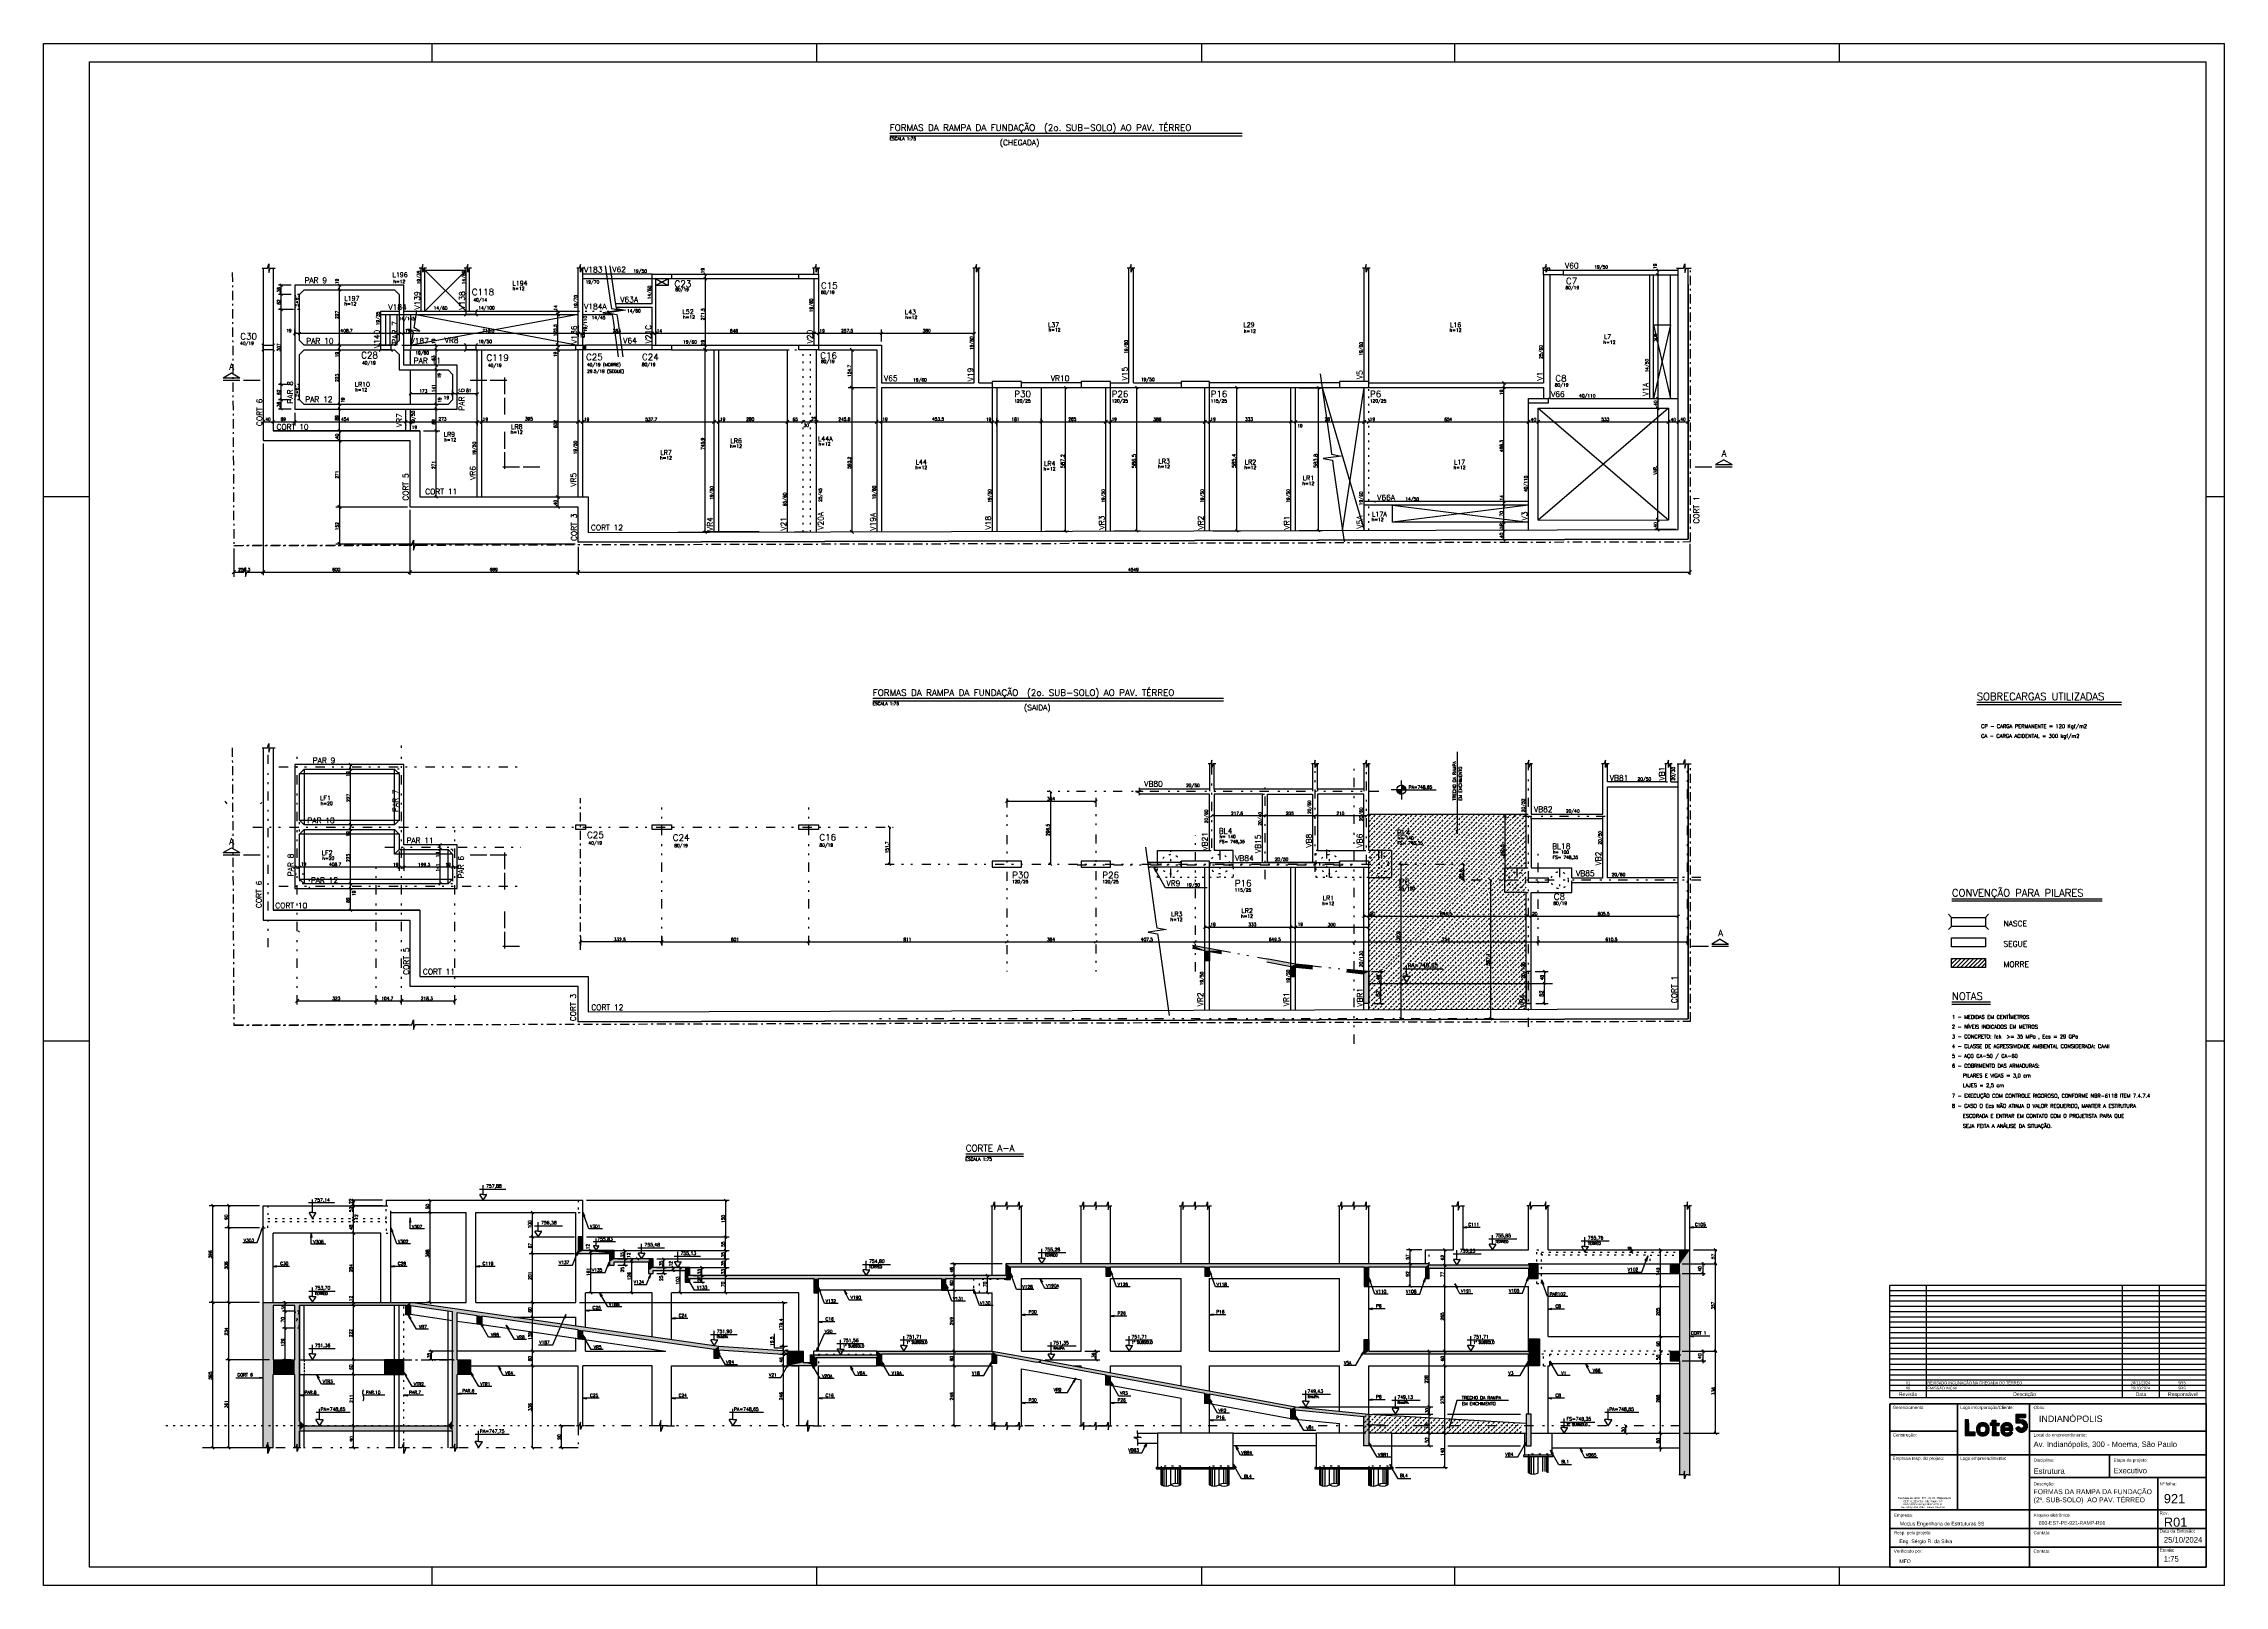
# Model space of a CAD drawing. Extents: x 33964 to 42889, y 0 to 6308.
import ezdxf

# ---------------------------------------------------------------- set-up
doc = ezdxf.new("R2010")
doc.units = 0
doc.header["$LTSCALE"] = 75
doc.header["$MEASUREMENT"] = 0
for name, pattern in [('ESTILO_TQS_0002', [0.4, 0.1, -0.3]), ('ESTILO_TQS_0003', [1, 0.5, -0.2, 0.1, -0.2]), ('ESTILO_TQS_0004', [2, 0.5, -0.4, 0.1, -0.4, 0.1, -0.5]), ('HIDDEN2', [0.1875, 0.125, -0.0625])]:
    doc.linetypes.add(name, pattern=pattern)
doc.layers.get('0').update_dxf_attribs({"color": 3, "linetype": 'CONTINUOUS'})
for name, color, linetype in [('1', 2, 'CONTINUOUS'), ('200', 1, 'HIDDEN2'), ('204', 1, 'ESTILO_TQS_0003'), ('205', 1, 'ESTILO_TQS_0004'), ('210', 7, 'ESTILO_TQS_0002'), ('212', 3, 'CONTINUOUS'), ('213', 3, 'CONTINUOUS'), ('216', 3, 'CONTINUOUS'), ('220', 5, 'CONTINUOUS'), ('221', 1, 'CONTINUOUS'), ('222', 6, 'CONTINUOUS'), ('226', 3, 'CONTINUOUS'), ('228', 7, 'CONTINUOUS'), ('230', 3, 'CONTINUOUS'), ('231', 1, 'CONTINUOUS'), ('233', 6, 'CONTINUOUS'), ('238', 2, 'CONTINUOUS'), ('249', 1, 'CONTINUOUS'), ('250', 1, 'CONTINUOUS'), ('253', 253, 'CONTINUOUS'), ('A-FLOR-LEVL', 7, 'CONTINUOUS')]:
    doc.layers.add(name, color=color, linetype=linetype)
for name, color, linetype, lineweight in [('A-DETL-THIN', 3, 'CONTINUOUS', 30), ('G-ANNO-TTLB', 6, 'CONTINUOUS', 50), ('G-ANO-TIT', 7, 'CONTINUOUS', 9)]:
    doc.layers.add(name, color=color, linetype=linetype, lineweight=lineweight)
doc.styles.add('Arial_12', font='arial.ttf', dxfattribs={"height": 0.001})
doc.styles.add('Arial_13', font='arial.ttf', dxfattribs={"height": 0.003})
doc.styles.add('Arial_14', font='arial.ttf', dxfattribs={"height": 0.00175})
doc.styles.add('Arial_15', font='arial.ttf', dxfattribs={"height": 0.005})
doc.styles.add('Arial_16', font='arial.ttf', dxfattribs={"height": 0.0035})
doc.styles.add('Arial_17', font='arial.ttf', dxfattribs={"height": 0.0015})
doc.styles.add('Arial_5', font='arial.ttf', dxfattribs={"height": 0.002})
doc.styles.get("Standard").update_dxf_attribs({"font": 'ROMANS.SHX'})

# ---------------------------------------------------------------- blocks, each defined once
blk = doc.blocks.new('LINCOR', base_point=(162860.39586, 45821.60412))
blk.add_lwpolyline([(162860.39586, 45821.60412), (162860.729194, 45821.60412), (162860.89586, 45822.10412), (162860.89586, 45821.10412), (162861.062527, 45821.60412), (162861.39586, 45821.60412)])
blk = doc.blocks.new('LINCORA', base_point=(3614951.505038, 1241043.971349))
for points in [[(3614951.505038, 1241043.971349), (3614951.54415, 1241043.953006), (3614951.582391, 1241043.938564), (3614951.635702, 1241043.923666), (3614951.724676, 1241043.911241), (3614951.822554, 1241043.914606), (3614951.907992, 1241043.932375), (3614951.949452, 1241043.94638), (3614952.005038, 1241043.971349)], [(3614952.505038, 1241043.971349), (3614952.465926, 1241043.989694), (3614952.427686, 1241044.004137), (3614952.374374, 1241044.019035), (3614952.2854, 1241044.031458), (3614952.187522, 1241044.028093), (3614952.102084, 1241044.010324), (3614952.060624, 1241043.99632), (3614952.005039, 1241043.971349)]]:
    blk.add_lwpolyline(points)
blk = doc.blocks.new('_H950EE058A0-001')
for p, q in [((4280.860855, 6296.115182), (4292.696936, 6307.951262)), ((4280.860855, 6274.901978), (4312.775844, 6306.816967)), ((4280.860855, 6253.688775), (4332.854752, 6305.682671)), ((4280.860855, 6232.475571), (4352.933659, 6304.548375)), ((4300.218392, 6230.619905), (4373.012567, 6303.41408)), ((4321.431596, 6230.619905), (4393.091475, 6302.279784)), ((4342.644799, 6230.619905), (4413.170383, 6301.145488)), ((4363.858003, 6230.619905), (4433.249291, 6300.011193)), ((4385.071206, 6230.619905), (4453.328198, 6298.876897)), ((4406.28441, 6230.619905), (4473.407106, 6297.742602)), ((4427.497613, 6230.619905), (4493.486014, 6296.608306)), ((4448.710816, 6230.619905), (4513.564922, 6295.47401)), ((4469.92402, 6230.619905), (4533.643829, 6294.339715)), ((4491.137223, 6230.619905), (4553.722737, 6293.205419)), ((4512.350427, 6230.619905), (4573.801645, 6292.071123)), ((4533.56363, 6230.619905), (4593.880553, 6290.936828)), ((4554.776834, 6230.619905), (4613.959461, 6289.802532)), ((4575.990037, 6230.619905), (4634.038368, 6288.668236)), ((4597.203241, 6230.619905), (4654.117276, 6287.533941)), ((4618.416444, 6230.619905), (4674.196184, 6286.399645)), ((4639.629647, 6230.619905), (4694.275092, 6285.265349)), ((4660.842851, 6230.619905), (4714.354, 6284.131054)), ((4682.056054, 6230.619905), (4734.432907, 6282.996758)), ((4703.269258, 6230.619905), (4754.511815, 6281.862462)), ((4724.482461, 6230.619905), (4774.590723, 6280.728167)), ((4745.695665, 6230.619905), (4794.669631, 6279.593871)), ((4766.908868, 6230.619905), (4814.748538, 6278.459576)), ((4788.122071, 6230.619905), (4834.827446, 6277.32528)), ((4809.335275, 6230.619905), (4854.906354, 6276.190984)), ((4830.548478, 6230.619905), (4874.985262, 6275.056689)), ((4851.761682, 6230.619905), (4895.06417, 6273.922393)), ((4872.974885, 6230.619905), (4915.143077, 6272.788097)), ((4894.188089, 6230.619905), (4925.323294, 6261.75511)), ((4915.401292, 6230.619905), (4925.323294, 6240.541907))]:
    blk.add_line(p, q)
blk = doc.blocks.new('_H950EE058A0-003')
for p, q in [((1064.822051, 10674.403208), (1072.482335, 10682.063492)), ((1064.822051, 10679.706509), (1067.179034, 10682.063492)), ((1064.822051, 10669.099907), (1075.322051, 10679.599907)), ((1064.822051, 10663.796606), (1075.322051, 10674.296606)), ((1069.392238, 10663.063492), (1075.322051, 10668.993305)), ((1074.695539, 10663.063492), (1075.322051, 10663.690004))]:
    blk.add_line(p, q)
blk = doc.blocks.new('lote 5')
at = {"linetype": 'Continuous', "true_color": 0x4554a5}
h = blk.add_hatch(color=175, dxfattribs=at)
h.dxf.hatch_style = 1
h.paths.add_polyline_path([(11, 48), (5.5, 48), (0, 48), (0, 24), (0, 0), (15.5, 0), (31, 0), (31, 5), (31, 9.9), (21.2, 10.2), (11.5, 10.5), (11.2, 29.2)])
h.paths.add_polyline_path([(37.9, 30.8, 0.084936), (35.7, 25.4, 0.054013), (35, 18.7, 0.076254), (36.3, 10.3, 0.121611), (40.1, 4, 0.121091), (46.3, 0.3, 0.075213), (54.8, -1, 0.079274), (63, 0.3, 0.122166), (69.1, 4.1, 0.119298), (72.7, 10.4, 0.073422), (74, 18.9, 0.079741), (72.7, 27.2, 0.113763), (68.8, 33.6, 0.115788), (62.6, 37.5, 0.084778), (54.5, 38.9, 0.027052), (52.7, 38.8, 0.016056), (50.6, 38.5, 0.016045), (48.4, 38.1, 0.026508), (46.7, 37.6, 0.076216), (41.6, 34.8, 0.092554)])
h.paths.add_polyline_path([(50.3, 28.9, -0.127794), (54.5, 30, -0.041315), (55.8, 29.9, -0.029052), (57.3, 29.6, -0.029465), (58.7, 29.1, -0.053017), (59.7, 28.5, -0.174394), (63.1, 23.7, -0.106368), (63.5, 16.8, -0.114375), (61, 10.6, -0.218011), (56.5, 8, -0.062111), (52.1, 8.1, -0.122868), (48.9, 9.4, -0.125878), (46.7, 12, -0.066941), (45.5, 16.1, -0.079418), (45.4, 21.4, -0.106796), (47.1, 25.9, -0.122388)], flags=16)
h = blk.add_hatch(color=175, dxfattribs=at)
h.dxf.hatch_style = 1
h.paths.add_polyline_path([(84.3, -0.7), (103.3, -0.9), (103.3, 8.9), (94.5, 8.9), (94.5, 29.5), (103.5, 29.6), (104.1, 38), (94, 38), (94, 46.6), (83.1, 46.6), (83.1, 38.2), (78, 38.2), (78, 30.3), (84.6, 30.3)])
h = blk.add_hatch(color=175, dxfattribs=at)
h.dxf.hatch_style = 1
h.paths.add_polyline_path([(145.5, 22.7, 0.038669), (145.1, 27.1, 0.075044), (144.1, 30.5, 0.076697), (142.1, 33.4, 0.042002), (138.8, 36.3, 0.103568), (135.5, 37.8, 0.038688), (130.4, 38.6, 0.038727), (125, 38.6, 0.069033), (120.7, 37.6, 0.076395), (115.6, 34.8, 0.090783), (111.9, 30.7, 0.083017), (109.8, 25.2, 0.053063), (109, 18.5, 0.077839), (110.3, 10.2, 0.118578), (114, 4.1, 0.119274), (120.1, 0.3, 0.079352), (128.2, -1, 0.034827), (133.1, -0.7, 0.056094), (137.1, 0.4, 0.06475), (140.3, 2.1, 0.070678), (142.9, 4.6, 0.05252), (144.5, 7.1, 0.188977), (144.6, 8.9, 0.203461), (143.5, 10.3, 0.061382), (140.9, 11.3, 0.028075), (138.8, 11.7, 0.097756), (137.4, 11.6, 0.099528), (136.2, 10.9, 0.029702), (134.7, 9.6, -0.083794), (132.4, 7.9, -0.077181), (129.6, 7.1, -0.07687), (126.7, 7.1, -0.082035), (123.9, 8, -0.102945), (122.4, 9.3, -0.031057), (120.6, 11.9, -0.025111), (119.1, 14.6, -0.415036), (119.6, 15.8, -0.001685), (123.4, 16, -0.005312), (127.7, 16.2, -0.003368), (132.6, 16.3), (145.5, 16.5)])
h.paths.add_polyline_path([(135.6, 22.8, -0.172618), (134.7, 22.3, -0.052233), (132.7, 22.1, -0.004945), (127.7, 22.2, -0.004965), (122.8, 22.4, -0.056436), (120.8, 22.8, -0.196706), (120, 23.4, -0.167259), (119.8, 24.5, -0.166753), (121.7, 28.2, -0.123934), (125.8, 30.5, -0.124843), (130.4, 30.6, -0.170256), (133.9, 28.4, -0.031108), (134.7, 27.2, -0.028485), (135.4, 25.9, -0.029637), (135.9, 24.7, -0.077582), (136, 23.8, -0.175193)], flags=16)
h.paths.add_polyline_path([(172.9, 37.6, 0.143338), (173.6, 36.6, 0.062298), (175, 35.7, -0.052748), (176, 35, -0.029639), (177.2, 34, -0.029212), (178.2, 32.9, -0.041879), (179, 31.7, -0.026096), (179.8, 30.1, -0.101625), (180, 29, -0.101625), (179.8, 27.9, -0.026095), (179, 26.2, -0.071265), (177, 23.6, -0.101562), (174.5, 22.1, -0.11176), (171.9, 21.7, -0.101333), (169.2, 22.4, -0.029919), (168, 23.1, -0.029589), (166.9, 23.9, -0.030964), (166.1, 24.8, -0.091595), (165.7, 25.5, 0.136181), (165.1, 26.2, 0.183723), (164.4, 26.4, 0.06924), (163, 26.1, 0.008384), (160.3, 25.1, 0.02358), (158.4, 24.3, 0.030227), (156.8, 23.3, 0.03105), (155.6, 22.4, 0.166559), (155.2, 21.7, 0.208588), (155.7, 19.5, 0.04086), (158.4, 16.3, 0.042098), (161.9, 13.3, 0.062387), (165.5, 11.4, 0.146494), (176.1, 10.6, 0.142355), (185.5, 15.8, 0.142493), (190.7, 25.1, 0.14685), (189.9, 35.7, 0.073862), (187.8, 39.5, 0.055813), (184.5, 43, 0.054226), (180.3, 45.7, 0.06006), (175.8, 47.4, 0.049988), (174.2, 47.6, 0.271112), (173.5, 47.2, 0.114882), (173.1, 46, 0.007003), (172.8, 42.4, 0.011174), (172.7, 39.1, 0.080533)])
at = {"linetype": 'Continuous', "true_color": 0xadddf7}
h = blk.add_hatch(color=141, dxfattribs=at)
h.dxf.hatch_style = 1
h.paths.add_polyline_path([(185, 54.9), (185, 64.9), (156, 64.9), (156, 37.6), (169.3, 37.6), (169.3, 47.6), (164.2, 47.6), (164.2, 54.9)])
at = {"linetype": 'Continuous'}
for p, q in [((78, 30.3), (78, 38.2)), ((78, 38.2), (83.1, 38.2)), ((84.6, 30.3), (78, 30.3)), ((83, 46.6), (94, 46.6)), ((83.1, 38.2), (83.1, 46.6)), ((84.3, -0.9), (84.6, 30.3)), ((94, 46.6), (94, 38)), ((94, 38), (104.1, 38)), ((103.5, 29.6), (94.5, 29.5)), ((94.5, 29.5), (94.5, 8.9)), ((94.5, 8.9), (103.3, 8.9)), ((103.3, 8.9), (103.3, -0.9)), ((104.1, 38), (103.5, 29.6)), ((156, 37.6), (156, 64.9)), ((156, 64.9), (185, 64.9)), ((169.3, 37.6), (156, 37.6)), ((164.2, 47.6), (164.2, 54.9)), ((164.2, 54.9), (185, 54.9)), ((169.3, 47.6), (164.2, 47.6)), ((169.3, 47.6), (169.3, 37.6)), ((185, 64.9), (185, 54.9)), ((103.3, -0.9), (84.3, -0.7))]:
    blk.add_line(p, q, dxfattribs=at)
blk.add_lwpolyline([(0, 24), (0, 0), (15.5, 0), (31, 0), (31, 5), (31, 9.9), (21.2, 10.2), (11.5, 10.5), (11.2, 29.2), (11, 48), (5.5, 48), (0, 48)], close=True)
for points in [[(46.7, 37.6, 0.076216), (41.6, 34.8, 0.092553), (37.9, 30.8, 0.084937), (35.7, 25.4, 0.054013), (35, 18.7, 0.076254), (36.3, 10.3, 0.12161), (40.1, 4, 0.121091), (46.3, 0.3, 0.075213), (54.8, -1, 0.079274), (63, 0.3, 0.122165), (69.1, 4.1, 0.119298), (72.7, 10.4, 0.073422), (74, 18.9, 0.079741), (72.7, 27.2, 0.113746), (68.8, 33.6, 0.115805), (62.6, 37.5, 0.084778), (54.5, 38.9, 0.027052), (52.7, 38.8, 0.016056), (50.6, 38.5, 0.016045), (48.4, 38.1, 0.026508)], [(59.7, 28.5, -0.174394), (63.1, 23.7, -0.106368), (63.5, 16.8, -0.114376), (61, 10.6, -0.218011), (56.5, 8, -0.062111), (52.1, 8.1, -0.122867), (48.9, 9.4, -0.125878), (46.7, 12, -0.066936), (45.5, 16.1, -0.079422), (45.4, 21.4, -0.106796), (47.1, 25.9, -0.122396), (50.3, 28.9, -0.127791), (54.5, 30, -0.041309), (55.8, 29.9, -0.029057), (57.3, 29.6, -0.02946), (58.7, 29.1, -0.053017)], [(120.7, 37.6, 0.076392), (115.6, 34.8, 0.090789), (111.9, 30.7, 0.083014), (109.8, 25.2, 0.053063), (109, 18.5, 0.077839), (110.3, 10.2, 0.118577), (114, 4.1, 0.119274), (120.1, 0.3, 0.079352), (128.2, -1, 0.034827), (133.1, -0.7, 0.056094), (137.1, 0.4, 0.06475), (140.3, 2.1, 0.070679), (142.9, 4.6, 0.052519), (144.5, 7.1, 0.188977), (144.6, 8.9, 0.203461), (143.5, 10.3, 0.061383), (140.9, 11.3, 0.028074), (138.8, 11.7, 0.097756), (137.4, 11.6, 0.099528), (136.2, 10.9, 0.029702), (134.7, 9.6, -0.083794), (132.4, 7.9, -0.077181), (129.6, 7.1, -0.076871), (126.7, 7.1, -0.082035), (123.9, 8, -0.102944), (122.4, 9.3, -0.031057), (120.6, 11.9, -0.025111), (119.1, 14.6, -0.317534), (119.3, 15.7, -0.184471), (119.8, 15.8, -0.00161), (123.4, 16, -0.005312), (127.7, 16.2, -0.003368), (132.6, 16.3), (145.5, 16.5), (145.5, 22.7, 0.038669), (145.1, 27.1, 0.075045), (144.1, 30.5, 0.076697), (142.1, 33.4, 0.042002), (138.8, 36.3, 0.103568), (135.5, 37.8, 0.038694), (130.4, 38.6, 0.038721), (125, 38.6, 0.069033)], [(133.9, 28.4, -0.031108), (134.7, 27.2, -0.028484), (135.4, 25.9, -0.029638), (135.9, 24.7, -0.077582), (136, 23.8, -0.175194), (135.6, 22.8, -0.172618), (134.7, 22.3, -0.052233), (132.7, 22.1, -0.004945), (127.7, 22.2, -0.004965), (122.8, 22.4, -0.056436), (120.8, 22.8, -0.196706), (120, 23.4, -0.167259), (119.8, 24.5, -0.166753), (121.7, 28.2, -0.123934), (125.8, 30.5, -0.124843), (130.4, 30.6, -0.170257)], [(172.8, 42.4, 0.011176), (172.7, 39.1, 0.080533), (172.9, 37.6, 0.143338), (173.6, 36.6, 0.062298), (175, 35.7, -0.052748), (176, 35, -0.029614), (177.2, 34, -0.029236), (178.2, 32.9, -0.041879), (179, 31.7, -0.026096), (179.8, 30.1, -0.101625), (180, 29, -0.101625), (179.8, 27.9, -0.026096), (179, 26.2, -0.071264), (177, 23.6, -0.101562), (174.5, 22.1, -0.11176), (171.9, 21.7, -0.101332), (169.2, 22.4, -0.029919), (168, 23.1, -0.029589), (166.9, 23.9, -0.030964), (166.1, 24.8, -0.091595), (165.7, 25.5, 0.136181), (165.1, 26.2, 0.183723), (164.4, 26.4, 0.06924), (163, 26.1, 0.008384), (160.3, 25.1, 0.023581), (158.4, 24.3, 0.030227), (156.8, 23.3, 0.03105), (155.6, 22.4, 0.166559), (155.2, 21.7, 0.208588), (155.7, 19.5, 0.04086), (158.4, 16.3, 0.042098), (161.9, 13.3, 0.062386), (165.5, 11.4, 0.146494), (176.1, 10.6, 0.142355), (185.5, 15.8, 0.142493), (190.7, 25.1, 0.14685), (189.9, 35.7, 0.073863), (187.8, 39.5, 0.055813), (184.5, 43, 0.054226), (180.3, 45.7, 0.06006), (175.8, 47.4, 0.049987), (174.2, 47.6, 0.271111), (173.5, 47.2, 0.114883), (173.1, 46, 0.007002)]]:
    blk.add_lwpolyline(points, format="xyb", close=True)

msp = doc.modelspace()

# ---------------------------------------------------------------- hatches: boundary and pattern name
at = {"layer": '253', "linetype": 'Continuous'}
h = msp.add_hatch(color=256, dxfattribs=at)
h.dxf.hatch_style = 1
h.paths.add_polyline_path([(36459.3, 1288.3), (36501.9, 1288.3), (36501.9, 1300.3), (36474.3, 1300.3), (36459.3, 1300.3), (36459.3, 1335.3), (36440.3, 1335.3), (36370.9, 1335.3), (36370.9, 1323.3), (36440.3, 1323.3), (36440.3, 1288.3), (36440.3, 1275.3), (36459.3, 1275.3)])
h.paths.add_polyline_path([(36299.3, 1323.3), (36343, 1323.3), (36343, 1335.3), (36314.3, 1335.3), (36299.3, 1335.3), (36299.3, 1370.3), (36280.3, 1370.3), (36203.6, 1370.3), (36203.6, 1358.3), (36280.3, 1358.3), (36280.3, 1323.3), (36280.3, 1310.3), (36299.3, 1310.3)])

# ---------------------------------------------------------------- linework, layer by layer
for p, q in [((33964.1, 6307.5), (42889.1, 6307.5)), ((33964.1, 0), (33964.1, 6307.5)), ((35554.1, 6232.5), (35554.1, 6307.5)), ((37129.1, 6232.5), (37129.1, 6307.5)), ((38704.1, 6232.5), (38704.1, 6307.5)), ((42889.1, 0), (42889.1, 6307.5)), ((33964.1, 4455), (34151.6, 4455)), ((42814.1, 4455), (42889.1, 4455)), ((38620.2, 2957.3), (38482, 2957.3)), ((38735.2, 2957.3), (39267.2, 2957.3)), ((38620.2, 2938.3), (38484.6, 2938.3)), ((38735.2, 2938.3), (39267.2, 2938.3)), ((33964.1, 2227.5), (34151.6, 2227.5)), ((42814.1, 2227.5), (42889.1, 2227.5)), ((38537.7, 410.9), (38537.7, 477.3)), ((38617.7, 410.9), (38617.7, 477.3)), ((38735.6, 410.9), (38735.6, 477.3)), ((38815.6, 410.9), (38815.6, 477.3)), ((39187.2, 410.9), (39187.2, 477.3)), ((39267.2, 410.9), (39267.2, 477.3)), ((39387.2, 410.9), (39387.2, 477.3)), ((39467.2, 410.9), (39467.2, 477.3)), ((40041.2, 460.9), (40041.2, 527.3)), ((40121.2, 460.9), (40121.2, 527.3)), ((42889.1, 0), (33964.1, 0)), ((35554.1, 0), (35554.1, 75)), ((37129.1, 0), (37129.1, 75)), ((38704.1, 0), (38704.1, 75))]:
    msp.add_line(p, q)
for points in [[(39739.1, 6232.5), (39739.1, 6307.5)], [(41314.1, 6232.5), (41314.1, 6307.5)], [(39739.1, 0), (39739.1, 75)], [(41314.1, 0), (41314.1, 75)]]:
    msp.add_lwpolyline(points)
at = {"layer": '1'}
for p, q in [((35509.9, 5213.2), (35509.9, 5388.4)), ((35523.9, 5213.2), (35523.9, 5388.4)), ((35693.4, 5213.2), (35693.4, 5388.4)), ((35707.4, 5213.2), (35707.4, 5388.4)), ((36152.2, 5073.7), (36152.2, 5388.4)), ((36171.2, 5073.7), (36171.2, 5388.4)), ((36454.2, 5364.2), (36171.2, 5364.2)), ((36534.2, 5364.2), (37055.2, 5364.2)), ((37116.2, 5364.2), (37116.2, 5388.4)), ((37135.2, 5364.2), (37135.2, 5388.4)), ((37772.7, 4919.1), (37772.7, 5388.4)), ((37791.7, 4919.1), (37791.7, 5388.4)), ((38405.2, 4919.1), (38405.2, 5388.4)), ((38424.2, 4919.1), (38424.2, 5388.4)), ((39368.2, 4925.1), (39368.2, 5388.4)), ((39387.2, 4925.1), (39387.2, 5388.4)), ((40103.2, 5381.2), (40103.2, 5388.4)), ((40103.2, 5362.2), (40103.2, 4919.1)), ((40128.2, 5381.2), (40128.2, 5388.4)), ((40128.2, 5362.2), (40128.2, 4856.2)), ((40183.2, 5381.2), (40654.2, 5381.2)), ((40183.2, 5362.2), (40654.2, 5362.2)), ((40538.2, 4856.2), (40538.2, 5362.2)), ((40552.2, 4856.2), (40552.2, 5362.2)), ((40622.2, 4856.2), (40622.2, 5362.2)), ((36454.2, 5345.2), (36171.2, 5345.2)), ((36454.2, 5243.7), (36454.2, 5345.2)), ((36468.2, 5345.2), (36468.2, 5073.8)), ((37055.2, 5345.2), (36534.2, 5345.2)), ((37116.2, 5345.2), (37116.2, 5073.8)), ((37135.2, 5345.2), (37135.2, 5073.8)), ((35344.9, 5073.7), (35344.9, 5213.2)), ((35344.9, 5213.2), (35419.8, 5213.2)), ((35344.9, 5199.2), (36152.2, 5199.2)), ((35363.9, 5199.2), (35363.9, 5073.7)), ((35438.8, 5213.2), (36152.2, 5213.2)), ((36171.2, 5199.2), (36291.3, 5199.2)), ((36304.4, 5243.7), (36454.2, 5243.7)), ((36307.2, 5228.7), (36454.2, 5228.7)), ((36454.2, 5073.8), (36454.2, 5228.7)), ((40552.2, 5157.2), (40622.2, 5157.2)), ((35384.9, 5054.7), (35401.4, 5054.7)), ((35438.8, 5073.7), (36141.7, 5073.7)), ((35438.8, 5054.7), (36141.7, 5054.7)), ((35465.2, 4991.7), (35465.2, 5054.7)), ((35738.2, 4452.7), (35738.2, 5054.7)), ((35757.2, 4452.7), (35757.2, 5054.7)), ((36152.2, 4452.7), (36152.2, 5054.7)), ((36171.2, 4452.7), (36171.2, 5054.7)), ((36454.2, 5073.7), (36181.7, 5073.7)), ((36454.2, 5054.7), (36181.7, 5054.7)), ((36534.2, 5073.7), (37055.2, 5073.7)), ((36534.2, 5054.7), (37007.9, 5054.7)), ((36708.9, 4308.8), (36708.9, 5054.7)), ((36727.9, 4308.8), (36727.9, 5054.7)), ((37007.9, 4309.7), (37007.9, 5054.7)), ((37127.9, 4310.1), (37127.9, 5054.7)), ((37135.2, 5073.8), (37392.7, 5073.8)), ((37135.2, 5054.8), (37373.7, 5054.8)), ((37373.7, 5054.8), (37373.7, 4869)), ((37392.7, 5073.8), (37392.7, 4919.1)), ((35465.2, 4831.7), (35465.2, 4972.7)), ((37392.7, 4919.1), (37772.7, 4919.1)), ((37791.7, 4919.1), (37846.2, 4919.1)), ((38330.2, 4919.1), (38405.2, 4919.1)), ((38424.2, 4919.1), (38620.2, 4919.1)), ((39387.2, 4919.1), (40103.2, 4919.1)), ((37373.7, 4900.1), (37373.7, 4311)), ((37392.7, 4900.1), (37392.7, 4311.1)), ((37392.7, 4900.1), (37846.2, 4900.1)), ((37846.2, 4900.1), (37846.2, 4312.3)), ((37865.2, 4900.1), (37865.2, 4312.3)), ((38311.2, 4313.5), (38311.2, 4900.1)), ((38330.2, 4313.6), (38330.2, 4900.1)), ((38716.2, 4314.6), (38716.2, 4900.1)), ((38735.2, 4314.7), (38735.2, 4900.1)), ((39068.2, 4315.6), (39068.2, 4899.4)), ((39087.2, 4315.6), (39087.2, 4899.4)), ((39368.2, 4316.4), (39368.2, 4900.1)), ((39387.2, 4900.1), (40103.2, 4900.1)), ((40041.2, 4318.2), (40041.2, 4837.2)), ((40103.2, 4900.1), (40103.2, 4856.2)), ((40128.2, 4856.2), (40654.2, 4856.2)), ((35446.2, 4723.7), (35446.2, 4812.7)), ((35465.2, 4723.7), (35465.2, 4812.7)), ((40081.2, 4816.2), (40614.2, 4816.2)), ((40081.2, 4358.2), (40081.2, 4816.2)), ((40614.2, 4816.2), (40614.2, 4359.7)), ((40041.2, 4433.7), (39368.2, 4433.7)), ((40041.2, 4419.7), (39368.2, 4419.7)), ((39484.2, 4349.7), (39484.2, 4419.7)), ((40041.2, 4349.7), (39484.2, 4349.7)), ((40081.2, 4358.2), (40614.2, 4359.7)), ((39387.7, 3005.8), (39387.7, 3360.9)), ((40031.7, 2934.9), (40031.7, 3360.9)), ((40603.1, 3287.4), (40603.1, 3360.9)), ((40623.1, 3287.4), (40623.1, 3360.9)), ((40623.1, 3287.4), (40654.2, 3287.4)), ((38481.9, 2957.8), (38522.7, 2957.8)), ((38716.2, 2352.8), (38716.2, 2938.3)), ((38735.2, 2352.9), (38735.2, 2938.3)), ((39068.2, 2353.8), (39068.2, 2938.3)), ((39087.2, 2353.8), (39087.2, 2938.3)), ((39367.2, 2354.6), (39367.2, 2938.3)), ((39387.2, 2354.6), (39387.2, 2938.3)), ((40218.8, 2874.9), (40654.2, 2874.9)), ((40031.7, 2356.4), (40031.7, 2834.9)), ((40051.7, 2356.4), (40051.7, 2835.2)), ((34863.2, 1157.3), (34863.2, 1553.3)), ((35384.9, 1157.3), (35384.9, 1525.3)), ((35693.4, 1157.3), (35693.4, 1525.3)), ((35733.4, 1157.3), (35733.4, 1525.3)), ((36141.7, 1157.3), (36141.7, 1525.3)), ((36171.2, 1425.3), (36171.2, 1575.3)), ((37846.2, 1267.3), (37846.2, 1553.3)), ((37966.2, 1315.3), (37966.2, 1553.3)), ((38210.2, 1315.3), (38210.2, 1553.3)), ((38330.2, 1315.3), (38330.2, 1553.3)), ((38620.2, 1315.3), (38620.2, 1553.3)), ((38735.2, 1315.3), (38735.2, 1553.3)), ((39267.2, 1315.3), (39267.2, 1553.3)), ((39387.2, 1315.3), (39387.2, 1553.3)), ((39733.6, 1372.3), (39733.6, 1553.3)), ((39773.6, 1372.3), (39773.6, 1553.3)), ((40041.2, 1372.3), (40041.2, 1553.3)), ((40121.2, 1372.3), (40121.2, 1553.3)), ((40682.2, 1372.3), (40682.2, 1553.3)), ((40701.2, 1372.3), (40701.2, 1553.3)), ((34903.2, 1157.3), (34903.2, 1441.3)), ((35344.9, 1157.3), (35344.9, 1441.3)), ((37966.2, 958.3), (37966.2, 1255.3)), ((38210.2, 958.3), (38210.2, 1255.3)), ((38330.2, 958.3), (38330.2, 1255.3)), ((38620.2, 958.3), (38620.2, 1255.3)), ((38735.2, 958.3), (38735.2, 1256.3)), ((39267.2, 958.3), (39267.2, 1255.3)), ((36181.7, 1055.5), (36181.7, 1197.3)), ((36454.2, 1016.8), (36454.2, 1197.3)), ((36534.2, 1005.4), (36534.2, 1197.3)), ((37055.2, 958.3), (37055.2, 1197.3)), ((37135.2, 958.3), (37135.2, 1197.3)), ((37846.2, 958.3), (37846.2, 1197.3)), ((39387.2, 1006.3), (39387.2, 1223.3)), ((40041.2, 1008.3), (40041.2, 1223.3)), ((40121.2, 1018.3), (40121.2, 1223.3)), ((36141.7, 1061.2), (36141.7, 1097.3)), ((36141.7, 958.3), (36141.7, 1010.7)), ((36181.7, 958.3), (36181.7, 1005)), ((36152.2, 652.3), (36152.2, 898.3)), ((36171.2, 652.3), (36171.2, 898.3)), ((36454.2, 652.3), (36454.2, 898.3)), ((36534.2, 652.3), (36534.2, 898.3)), ((37055.2, 652.3), (37055.2, 898.3)), ((37135.2, 652.3), (37135.2, 898.3)), ((37846.2, 652.3), (37846.2, 898.3)), ((38210.2, 892), (38210.2, 898.3)), ((38330.2, 869.9), (38330.2, 898.3)), ((38620.2, 816.4), (38620.2, 898.3)), ((38735.2, 795.2), (38735.2, 898.3)), ((39267.2, 712.3), (39267.2, 898.3)), ((39387.2, 700.3), (39387.2, 898.3)), ((40041.2, 700.3), (40041.2, 898.3)), ((40121.2, 622.3), (40121.2, 898.3)), ((37966.2, 652.3), (37966.2, 885.9)), ((38210.2, 652.3), (38210.2, 841.2)), ((38330.2, 652.3), (38330.2, 819.1)), ((38620.2, 622.3), (38620.2, 765.6)), ((38735.2, 622.3), (38735.2, 744.4)), ((39267.2, 622.3), (39267.2, 662))]:
    msp.add_line(p, q, dxfattribs=at)
for points in [[(38210.2, 4919.1), (37966.2, 4919.1)], [(39267.2, 4919.1), (38735.2, 4919.1)], [(37966.2, 4900.1), (38210.2, 4900.1)], [(38330.2, 4900.1), (38620.2, 4900.1)], [(38735.2, 4900.1), (39267.2, 4900.1)], [(38735.2, 3360.9), (38735.2, 3257.3), (38448.1, 3257.3)], [(39157.7, 3360.9), (39157.7, 3257.3), (38755.2, 3257.3), (38755.2, 3360.9)], [(39367.7, 3360.9), (39367.7, 3257.3), (39177.7, 3257.3), (39177.7, 3360.9)], [(40051.7, 3360.9), (40051.7, 3155.4), (40345.1, 3155.4), (40345.1, 3360.9)], [(40603.1, 3287.4), (40365.1, 3287.4), (40365.1, 3360.9)], [(38735.2, 3005.8), (38735.2, 3237.3), (38448.1, 3237.3)], [(38832.7, 2957.8), (38952.8, 2957.8), (38952.8, 3237.3), (38755.2, 3237.3), (38755.2, 3005.8)], [(39172.2, 2957.8), (38972.8, 2957.8), (38972.8, 3237.3), (39157.7, 3237.3), (39157.7, 2957.8)], [(39367.7, 3005.8), (39367.7, 3237.3), (39177.7, 3237.3), (39177.7, 3005.8)], [(40654.2, 2894.9), (40365.1, 2894.9), (40365.1, 3267.4), (40654.2, 3267.4)], [(40218.8, 2894.9), (40345.1, 2894.9), (40345.1, 3135.4), (40051.7, 3135.4), (40051.7, 2934.9)]]:
    msp.add_lwpolyline(points, dxfattribs=at)
at = {"layer": '200'}
for p, q in [((34992.2, 5219.7), (35011.2, 5281.7)), ((34992.2, 5281.7), (35011.2, 5219.7)), ((34992.2, 4850.7), (35011.2, 4912.7)), ((34992.2, 4912.7), (35011.2, 4850.7)), ((39387.3, 2530.3), (40011.5, 3154.4)), ((39387.3, 2551.5), (39990.3, 3154.4)), ((39387.3, 2572.7), (39969.1, 3154.4)), ((39387.3, 2509), (40031.7, 3153.4)), ((39387.3, 2487.8), (40031.7, 3132.2)), ((39387.4, 2593.9), (39947.9, 3154.4)), ((39387.4, 2615.2), (39926.6, 3154.4)), ((39387.4, 2636.4), (39905.4, 3154.4)), ((39387.4, 2657.6), (39884.2, 3154.4)), ((39387.4, 2678.8), (39863, 3154.4)), ((39387.4, 2700.1), (39841.8, 3154.4)), ((39387.4, 2721.3), (39820.6, 3154.4)), ((39387.5, 2742.5), (39799.4, 3154.4)), ((39387.5, 2763.7), (39778.2, 3154.4)), ((39387.5, 2785), (39756.9, 3154.4)), ((39387.5, 2806.2), (39735.7, 3154.4)), ((39387.5, 2827.4), (39714.5, 3154.4)), ((39387.5, 2848.6), (39693.3, 3154.4)), ((39387.5, 2869.9), (39672.1, 3154.4)), ((39387.5, 2891.1), (39650.9, 3154.4)), ((39387.6, 2912.3), (39629.7, 3154.4)), ((39387.6, 2933.6), (39608.4, 3154.4)), ((39387.6, 2954.8), (39587.2, 3154.4)), ((39387.6, 2976), (39566, 3154.4)), ((39387.6, 2997.2), (39544.8, 3154.4)), ((39387.6, 3018.5), (39523.6, 3154.4)), ((39387.6, 3039.7), (39502.4, 3154.4)), ((39387.7, 3060.9), (39481.2, 3154.4)), ((39387.7, 3082.1), (39460, 3154.4)), ((39387.7, 3103.4), (39438.7, 3154.4)), ((39387.7, 3124.6), (39417.5, 3154.4)), ((39387.7, 3145.8), (39396.3, 3154.4)), ((39387.2, 2402.9), (40031.7, 3047.3)), ((39387.3, 2466.6), (40031.7, 3111)), ((39387.3, 2451.3), (40031.7, 3089.7)), ((39387.3, 2430.1), (40031.7, 3068.5)), ((39387.2, 2381.7), (40031.7, 3026.1)), ((39387.2, 2360.4), (40031.7, 3004.9)), ((39402.7, 2354.7), (40031.7, 2983.7)), ((39423.9, 2354.7), (40031.7, 2962.5)), ((39445.2, 2354.8), (40031.7, 2941.3)), ((39466.5, 2354.9), (40031.7, 2920)), ((39487.8, 2354.9), (40031.7, 2898.8)), ((39509, 2355), (40031.7, 2877.6)), ((39530.3, 2355), (40031.7, 2856.4)), ((39551.6, 2355.1), (40031.7, 2835.2)), ((39572.8, 2355.1), (40031.7, 2814)), ((39594.1, 2355.2), (40031.7, 2792.8)), ((39615.4, 2355.3), (40031.7, 2771.6)), ((39636.6, 2355.3), (40031.7, 2750.3)), ((39657.9, 2355.4), (40031.7, 2729.1)), ((39679.2, 2355.4), (40031.7, 2707.9)), ((39700.5, 2355.5), (40031.7, 2686.7)), ((39721.7, 2355.5), (40031.7, 2665.5)), ((39743, 2355.6), (40031.7, 2644.3)), ((39764.3, 2355.7), (40031.7, 2623.1)), ((39785.5, 2355.7), (40031.7, 2601.8)), ((39806.8, 2355.8), (40031.7, 2580.6)), ((39828.1, 2355.8), (40031.7, 2559.4)), ((39849.4, 2355.9), (40031.7, 2538.2)), ((39870.6, 2355.9), (40031.7, 2517)), ((39891.9, 2356), (40031.7, 2495.8)), ((39913.2, 2356.1), (40031.7, 2474.6)), ((39934.4, 2356.1), (40031.7, 2453.4)), ((39955.7, 2356.2), (40031.7, 2432.1)), ((39977, 2356.2), (40031.7, 2410.9)), ((39998.2, 2356.3), (40031.7, 2389.7)), ((40019.5, 2356.3), (40031.7, 2368.5)), ((35030.2, 923.3), (35030.2, 863.3)), ((35400.8, 923.3), (35400.8, 863.3))]:
    msp.add_line(p, q, dxfattribs=at)
at = {"layer": '204'}
for p, q in [((36161.7, 2599.6), (36161.7, 3220.9)), ((35358.8, 923.3), (35657.2, 923.3))]:
    msp.add_line(p, q, dxfattribs=at)
for points in [[(34736.3, 5370.8), (34742.5, 4253.5), (35458.2, 4255.5), (34742.5, 4253.5)], [(35498.2, 4256), (40704.2, 4270), (40704.2, 5388.4)], [(34736.2, 3426.7), (34742.5, 2291.8), (35458.2, 2293.7), (34742.5, 2291.8)], [(35498.2, 2294.2), (40704.2, 2308.2), (40704.2, 3360.9)]]:
    msp.add_lwpolyline(points, dxfattribs=at)
at = {"layer": '205'}
for p, q in [((34883.2, 2610.6), (34883.2, 3446.9)), ((35001.7, 2377), (35001.7, 3423.5)), ((35429.3, 2377), (35429.3, 3436.6)), ((34927.1, 3348.4), (35914, 3348.4)), ((38745.2, 3017.8), (38745.2, 3360.9)), ((39167.7, 2918.6), (39167.7, 3360.9)), ((39327.2, 2216), (39327.2, 3360.9)), ((39377.7, 2951.6), (39377.7, 3360.9)), ((40041.7, 2284.6), (40041.7, 3360.9)), ((40691.7, 2619.7), (40691.7, 3360.9)), ((37906.2, 3219.3), (37906.2, 2511.7)), ((39428.4, 3247.3), (38071.3, 3247.3)), ((38270.2, 3222), (38270.2, 2511.7)), ((38962.8, 2889.6), (38962.8, 3282.6)), ((36494.2, 2619.7), (36494.2, 3205.8)), ((37095.2, 2619.7), (37095.2, 3205.8)), ((40355.1, 3145.4), (39926.5, 3145.4)), ((34820.6, 3102.5), (37440.4, 3102.5)), ((35647.7, 2377), (35647.7, 3111.3)), ((38677.7, 2511.7), (38677.7, 3068.3)), ((35324.7, 2377), (35324.7, 2951.7)), ((35360.2, 3020.4), (35916.9, 3020.4)), ((37408.2, 2950.8), (39789.4, 2950.8)), ((38193.5, 2947.8), (39331.1, 2947.8)), ((38577.7, 2895.8), (38577.7, 3005.8)), ((38777.7, 3005.8), (38777.7, 2895.8)), ((39214.7, 3010.8), (39214.7, 2890.8)), ((39227.2, 2895.8), (39227.2, 3005.8)), ((39427.2, 3005.8), (39427.2, 2895.8)), ((39439.7, 3010.8), (39439.7, 2890.8)), ((40081.2, 2618.4), (40081.2, 3000.1)), ((34927.1, 2860.4), (35915.9, 2860.4)), ((40746.2, 2884.9), (39758.4, 2884.9)), ((39993.7, 2934.9), (39993.7, 2834.9)), ((40168.7, 2934.9), (40168.7, 2834.9)), ((40746.9, 2895.4), (40644.6, 2895.4)), ((38785.2, 2596.8), (38968.4, 2562.9)), ((39157.2, 2534), (39297.2, 2520)), ((39898, 2317.8), (37359.8, 2317.8)), ((39367.2, 652.3), (36152.2, 652.3)), ((36152.2, 652.3), (36152.2, 562.3)), ((40661.2, 652.3), (39387.2, 652.3)), ((36152.2, 562.3), (34607.5, 562.3))]:
    msp.add_line(p, q, dxfattribs=at)
at = {"layer": '210'}
for p, q in [((35011.2, 5281.7), (34992.2, 5281.7)), ((35011.2, 5219.7), (34992.2, 5219.7)), ((36150.1, 5213.2), (36302, 5213.2)), ((35399.9, 5073.7), (35438.8, 5073.7)), ((37007.9, 5054.7), (37055.2, 5054.7)), ((37072.9, 4309.9), (37072.9, 5054.7)), ((37102.9, 4310), (37102.9, 5054.7)), ((35011.2, 4912.7), (34992.2, 4912.7)), ((35011.2, 4850.7), (34992.2, 4850.7)), ((39387.2, 4316.4), (39387.2, 4900.1)), ((40128.2, 4856.2), (40121.2, 4856.2)), ((39416.6, 4433.6), (39409.6, 4433.6)), ((35419.8, 3338.9), (35400.8, 3338.9)), ((35419.8, 3319.9), (35419.8, 3338.9)), ((38735.2, 3257.3), (38735.2, 3237.3)), ((38755.2, 3257.3), (38755.2, 3237.3)), ((38952.8, 3237.3), (38972.8, 3237.3)), ((39157.7, 3257.3), (39157.7, 3237.3)), ((39177.7, 3257.3), (39177.7, 3237.3)), ((39367.7, 3257.3), (39367.7, 3237.3)), ((40603.1, 3287.4), (40623.1, 3287.4)), ((35011.2, 3054.4), (35011.2, 3134.9)), ((35419.8, 3134.9), (35419.8, 3054.4)), ((40031.7, 3155.4), (40051.7, 3155.4)), ((40051.7, 3135.4), (40051.7, 3155.4)), ((40345.1, 3135.4), (40345.1, 3155.4)), ((35638.2, 3010.9), (35619.2, 3010.9)), ((35638.2, 3010.9), (35638.2, 2991.9)), ((38522.7, 2957.8), (38522.7, 2937.8)), ((38735.2, 3005.8), (38755.2, 3005.8)), ((38832.7, 2937.8), (38832.7, 2957.8)), ((38952.8, 2957.8), (38972.8, 2957.8)), ((39172.2, 2957.8), (39172.2, 3005.8)), ((39177.7, 3005.8), (39172.2, 3005.8)), ((39172.2, 2957.8), (39172.2, 2937.8)), ((39367.7, 3005.8), (39387.7, 3005.8)), ((34992.2, 2910.4), (35051.7, 2910.4)), ((35011.2, 2888.9), (35011.2, 2869.9)), ((35030.2, 2869.9), (35011.2, 2869.9)), ((35051.7, 2850.9), (35051.7, 2910.4)), ((35638.2, 2869.9), (35619.2, 2869.9)), ((35638.2, 2888.9), (35638.2, 2869.9)), ((38484.7, 2937.8), (38522.7, 2937.8)), ((38832.7, 2937.8), (39172.2, 2937.8)), ((40031.7, 2934.9), (40051.7, 2934.9)), ((40218.8, 2874.9), (40218.8, 2894.9)), ((40031.7, 2835.2), (40051.7, 2835.2)), ((35365.9, 1553.3), (35384.9, 1553.3)), ((35384.9, 1525.3), (35384.9, 1553.3)), ((39634.2, 1315.3), (39634.2, 1370.3)), ((40075.6, 1372.3), (40094.6, 1372.3)), ((40075.6, 1235.3), (40075.6, 1372.3)), ((40094.6, 1351.3), (40094.6, 1372.3)), ((40094.6, 1363.3), (40661.2, 1363.3)), ((40094.6, 1235.3), (40094.6, 1351.3)), ((40519.6, 1351.3), (40094.6, 1351.3)), ((40519.6, 1328.3), (40519.6, 1351.3)), ((40538.6, 1328.3), (40538.6, 1351.3)), ((40538.6, 1351.3), (40661.2, 1351.3)), ((40661.2, 1323.3), (40661.2, 1351.3)), ((37769.7, 1255.3), (37769.7, 1207.3)), ((37902.2, 1251.3), (37794.7, 1251.3)), ((37794.7, 1197.3), (37794.7, 1251.3)), ((40519.6, 1328.3), (40538.6, 1328.3)), ((40075.6, 1235.3), (40094.6, 1235.3)), ((35011.2, 1122.3), (34992.2, 1122.3)), ((34992.2, 1052.3), (35011.2, 1122.3)), ((34992.2, 1122.3), (35011.2, 1052.3)), ((35438.8, 923.3), (35438.8, 1145.3)), ((35011.2, 1052.3), (34992.2, 1052.3)), ((35419.8, 923.3), (35419.8, 863.3)), ((37116.2, 943.3), (37116.2, 898.3)), ((37116.2, 898.3), (37135.2, 898.3)), ((37135.2, 946.3), (37135.2, 898.3)), ((37135.2, 946.3), (37373.7, 946.3)), ((40621.2, 958.3), (40041.2, 958.3)), ((40103.2, 946.3), (40041.2, 946.3)), ((40103.2, 898.3), (40103.2, 946.3)), ((40103.2, 898.3), (40121.2, 898.3)), ((40128.2, 946.3), (40661.2, 946.3)), ((40128.2, 908.3), (40128.2, 946.3)), ((40661.2, 946.3), (40661.2, 918.3)), ((35438.8, 562.3), (35438.8, 863.3)), ((36152.2, 652.3), (34449.1, 652.3)), ((39367.2, 622.3), (39387.2, 622.3))]:
    msp.add_line(p, q, dxfattribs=at)
for points in [[(38832.7, 2937.8), (38832.7, 2895.8), (38522.7, 2895.8), (38522.7, 2937.8)], [(39387.2, 2895.8), (39387.2, 2895.8), (39172.2, 2895.8), (39172.2, 2937.8)], [(34882.2, 1553.3), (34882.2, 1501.3), (35365.9, 1501.3), (35365.9, 1553.3)], [(36152.2, 1575.3), (36152.2, 1525.3), (36171.2, 1525.3)], [(34863.2, 1463.3), (34882.2, 1463.3), (34882.2, 1489.3), (35365.9, 1489.3), (35365.9, 1441.3), (35384.9, 1441.3)], [(40121.2, 527.3), (40121.2, 537.3), (40041.2, 537.3), (40041.2, 527.3)], [(38617.7, 477.3), (38617.7, 487.3), (38537.7, 487.3), (38537.7, 477.3)], [(38815.6, 477.3), (38815.6, 487.3), (38735.6, 487.3), (38735.6, 477.3)], [(39267.2, 477.3), (39267.2, 487.3), (39187.2, 487.3), (39187.2, 477.3)], [(39467.2, 477.3), (39467.2, 487.3), (39387.2, 487.3), (39387.2, 477.3)]]:
    msp.add_lwpolyline(points, dxfattribs=at)
for centre, radius in [((38577.7, 2950.8), 40), ((38777.7, 2950.8), 40), ((39227.2, 2950.8), 40), ((39427.2, 2950.8), 40), ((39993.7, 2884.9), 35), ((40168.7, 2884.9), 35)]:
    msp.add_circle(centre, radius, dxfattribs=at)
at = {"layer": '216'}
for p, q in [((36666.6, 5369.5), (36677.3, 5358.9)), ((40564.6, 5386.5), (40575.2, 5375.9)), ((40564.6, 5367.5), (40575.2, 5356.9)), ((34941.6, 5314.4), (34931, 5325)), ((34941.6, 5276.4), (34931, 5287)), ((34941.6, 5276.4), (34931, 5287)), ((35180.6, 5314.4), (35170, 5325)), ((35180.6, 5295.4), (35170, 5306)), ((35180.6, 5295.4), (35170, 5306)), ((36666.6, 5350.5), (36677.3, 5339.9)), ((34941.6, 5214.4), (34931, 5225)), ((34941.6, 5214.4), (34931, 5225)), ((36062, 5219.9), (36075.3, 5206.6)), ((36062, 5205.9), (36075.3, 5192.6)), ((34986.9, 5117.1), (34997.5, 5127.7)), ((35005.9, 5117.1), (35016.5, 5127.7)), ((35005.9, 5117.1), (35016.5, 5127.7)), ((35414.5, 5117.1), (35425.2, 5127.7)), ((35414.5, 5117.1), (35425.2, 5127.7)), ((35433.5, 5117.1), (35444.2, 5127.7)), ((35433.5, 5117.1), (35444.2, 5127.7)), ((36145.5, 5115.8), (36158.8, 5129)), ((36146.9, 5117.1), (36157.5, 5127.7)), ((36164.5, 5115.8), (36177.8, 5129)), ((36447.6, 5115.8), (36460.8, 5129)), ((36461.6, 5115.8), (36474.8, 5129)), ((37109.6, 5115.8), (37122.8, 5129)), ((37129.9, 5117.1), (37140.5, 5127.7)), ((37387.4, 5117.1), (37398, 5127.7)), ((37767.4, 5117.1), (37778, 5127.7)), ((35180.6, 5068.4), (35170, 5079)), ((35180.6, 5048.9), (35170, 5059.5)), ((35575.9, 5068.4), (35565.3, 5079)), ((35575.9, 5049.4), (35565.3, 5060)), ((35575.9, 5049.4), (35565.3, 5060)), ((36062, 5080.4), (36075.3, 5067.1)), ((36062, 5061.4), (36075.3, 5048.1)), ((36678.6, 5048.1), (36665.3, 5061.4)), ((36666.6, 5079), (36677.3, 5068.4)), ((36677.3, 5049.4), (36666.6, 5060)), ((37265.1, 5061.4), (37278.3, 5048.1)), ((34941.6, 4907.4), (34931, 4918)), ((34941.6, 4907.4), (34931, 4918)), ((35575.9, 4986.4), (35565.3, 4997)), ((35575.9, 4986.4), (35565.3, 4997)), ((35575.9, 4967.4), (35565.3, 4978)), ((35575.9, 4967.4), (35565.3, 4978)), ((39935.1, 4924.9), (39946.8, 4913.2)), ((34941.6, 4845.4), (34931, 4856)), ((34941.6, 4845.4), (34931, 4856)), ((35180.6, 4826.4), (35170, 4837)), ((35459.9, 4870.3), (35470.5, 4880.9)), ((35575.9, 4826.4), (35565.3, 4837)), ((35575.9, 4826.4), (35565.3, 4837)), ((35632.9, 4870.3), (35643.5, 4880.9)), ((35632.9, 4870.3), (35643.5, 4880.9)), ((35632.9, 4870.3), (35643.5, 4880.9)), ((35651.9, 4870.3), (35662.5, 4880.9)), ((35651.9, 4870.3), (35662.5, 4880.9)), ((35732.9, 4870.3), (35743.5, 4880.9)), ((37265.1, 4906.7), (37278.3, 4893.4)), ((38152.2, 4894.7), (38141.6, 4905.4)), ((38443.7, 4894.7), (38433.1, 4905.4)), ((38852.7, 4894.7), (38842.1, 4905.4)), ((39187.6, 4894.1), (39177, 4904.7)), ((39946.2, 4894.7), (39935.6, 4905.4)), ((40576.5, 4809.6), (40563.2, 4822.8)), ((40564.6, 4861.5), (40575.2, 4850.9)), ((34856.5, 4753.6), (34869.8, 4766.9)), ((34897.9, 4755), (34908.5, 4765.6)), ((34941.6, 4807.4), (34931, 4818)), ((34986.9, 4755), (34997.5, 4765.6)), ((34986.9, 4755), (34997.5, 4765.6)), ((35180.6, 4807.4), (35170, 4818)), ((35440.9, 4755), (35451.5, 4765.6)), ((35440.9, 4755), (35451.5, 4765.6)), ((35459.9, 4755), (35470.5, 4765.6)), ((35459.9, 4755), (35470.5, 4765.6)), ((35575.9, 4807.4), (35565.3, 4818)), ((35575.9, 4807.4), (35565.3, 4818)), ((35732.9, 4755), (35743.5, 4765.6)), ((35750.6, 4753.6), (35763.8, 4766.9)), ((36145.5, 4753.6), (36158.8, 4766.9)), ((36164.5, 4753.6), (36177.8, 4766.9)), ((36702.3, 4753.6), (36715.5, 4766.9)), ((36721.3, 4753.6), (36734.5, 4766.9)), ((37001.3, 4753.6), (37014.5, 4766.9)), ((37066.3, 4753.6), (37079.6, 4766.9)), ((37096.3, 4753.6), (37109.6, 4766.9)), ((37121.3, 4753.6), (37134.6, 4766.9)), ((37367.1, 4753.6), (37380.3, 4766.9)), ((37387.4, 4755), (37398, 4765.6)), ((37840.9, 4755), (37851.5, 4765.6)), ((37858.6, 4753.6), (37871.8, 4766.9)), ((37859.9, 4755), (37870.5, 4765.6)), ((38040.9, 4755), (38051.5, 4765.6)), ((38040.9, 4755), (38051.5, 4765.6)), ((38304.6, 4753.6), (38317.8, 4766.9)), ((38305.9, 4755), (38316.5, 4765.6)), ((38323.6, 4753.6), (38336.8, 4766.9)), ((38709.6, 4753.6), (38722.8, 4766.9)), ((38728.6, 4753.6), (38741.8, 4766.9)), ((38729.9, 4755), (38740.5, 4765.6)), ((39062.9, 4755), (39073.5, 4765.6)), ((39062.9, 4755), (39073.5, 4765.6)), ((39081.9, 4755), (39092.5, 4765.6)), ((39081.9, 4755), (39092.5, 4765.6)), ((39361.6, 4753.6), (39374.8, 4766.9)), ((39362.9, 4755), (39373.5, 4765.6)), ((39380.6, 4753.6), (39393.8, 4766.9)), ((40034.6, 4753.6), (40047.8, 4766.9)), ((40074.6, 4753.6), (40087.8, 4766.9)), ((40607.6, 4753.6), (40620.8, 4766.9)), ((40647.6, 4753.6), (40660.8, 4766.9)), ((40687.6, 4753.6), (40700.8, 4766.9)), ((35168.6, 4690.4), (35181.9, 4677.1)), ((35180.6, 4718.4), (35170, 4729)), ((35575.9, 4718.4), (35565.3, 4729)), ((35575.9, 4718.4), (35565.3, 4729)), ((35168.6, 4419.3), (35181.9, 4406.1)), ((35575.9, 4447.4), (35565.3, 4458)), ((36062, 4459.4), (36075.3, 4446.1)), ((36062, 4419.4), (36075.3, 4406.1)), ((39946.2, 4428.4), (39935.6, 4439)), ((39946.2, 4414.4), (39935.6, 4425)), ((36677.3, 4303.5), (36666.6, 4314.1)), ((37265.1, 4316.7), (37278.3, 4303.4)), ((38152.2, 4307.5), (38141.6, 4318.1)), ((38443.7, 4308.3), (38433.1, 4318.9)), ((38852.7, 4309.4), (38842.1, 4320)), ((39187.6, 4310.3), (39177, 4320.9)), ((39946.2, 4344.4), (39935.6, 4355)), ((39946.2, 4312.6), (39935.6, 4323.2)), ((40576.5, 4353), (40563.2, 4366.2)), ((40576.5, 4313.2), (40563.2, 4326.5)), ((35168.6, 4267.4), (35181.9, 4254.1)), ((39946.2, 4272.6), (39935.6, 4283.2)), ((34735.9, 4139), (34749.1, 4152.2)), ((34856.5, 4139), (34869.8, 4152.2)), ((35456.5, 4139), (35469.8, 4152.2)), ((36145.5, 4139), (36158.8, 4152.2)), ((40694.6, 4139), (40707.8, 4152.2)), ((35214.9, 3363.3), (35225.5, 3352.6)), ((35214.9, 3344.3), (35225.5, 3333.6)), ((37900.9, 3202.9), (37911.5, 3213.5)), ((37900.9, 3202.9), (37911.5, 3213.5)), ((38079.2, 3252.6), (38089.8, 3242)), ((38264.9, 3202.9), (38275.5, 3213.5)), ((39502.2, 3255.3), (39539.7, 3255.3)), ((39521, 3254.1), (39502.2, 3254.1)), ((39521, 3252.9), (39502.4, 3252.9)), ((39521, 3251.7), (39502.6, 3251.7)), ((39521, 3250.5), (39502.8, 3250.5)), ((39521, 3249.3), (39503.2, 3249.3)), ((39521, 3248.1), (39503.6, 3248.1)), ((39521, 3246.9), (39504.2, 3246.9)), ((39521, 3245.8), (39504.8, 3245.8)), ((39521, 3244.6), (39505.6, 3244.6)), ((39521, 3243.4), (39506.5, 3243.4)), ((39521, 3242.2), (39507.5, 3242.2)), ((39521, 3241), (39508.8, 3241)), ((39521, 3239.8), (39510.4, 3239.8)), ((39521, 3238.6), (39512.3, 3238.6)), ((39521, 3237.4), (39515.2, 3237.4)), ((39521, 3274), (39521, 3236.5)), ((39521, 3273.1), (39526.7, 3273.1)), ((39521, 3271.9), (39529.6, 3271.9)), ((39521, 3270.7), (39531.6, 3270.7)), ((39521, 3269.5), (39533.1, 3269.5)), ((39521, 3268.4), (39534.4, 3268.4)), ((39521, 3267.2), (39535.5, 3267.2)), ((39521, 3266), (39536.4, 3266)), ((39521, 3264.8), (39537.1, 3264.8)), ((39521, 3263.6), (39537.8, 3263.6)), ((39521, 3262.4), (39538.3, 3262.4)), ((39521, 3261.2), (39538.7, 3261.2)), ((39521, 3260), (39539.1, 3260)), ((39521, 3258.8), (39539.4, 3258.8)), ((39521, 3257.6), (39539.6, 3257.6)), ((39521, 3256.5), (39539.7, 3256.5)), ((38750.5, 3153.5), (38739.9, 3142.9)), ((38968.1, 3153.5), (38957.5, 3142.9)), ((39173, 3153.5), (39162.4, 3142.9)), ((39383, 3153.5), (39372.4, 3142.9)), ((39939.4, 3150.7), (39950, 3140.1)), ((35214.9, 3117.3), (35225.5, 3106.6)), ((35214.9, 3098.3), (35225.5, 3087.6)), ((35581.4, 3024.6), (35592, 3035.2)), ((37420.9, 3107.8), (37431.5, 3097.2)), ((35581.4, 3005.6), (35592, 3016.2)), ((37420.9, 2956.1), (37431.5, 2945.5)), ((38079.2, 2956.1), (38089.8, 2945.5)), ((39523.7, 2945.5), (39513, 2956.1)), ((39769.4, 2956.1), (39780, 2945.5)), ((34997.5, 2943.6), (34986.9, 2933)), ((35016.5, 2943.6), (35005.9, 2933)), ((35214.9, 2875.2), (35225.5, 2864.6)), ((35214.9, 2856.2), (35225.5, 2845.6)), ((35425.2, 2943.6), (35414.5, 2933)), ((35444.2, 2943.6), (35433.5, 2933)), ((35581.4, 2864.6), (35592, 2875.2)), ((35643.5, 2943.6), (35632.9, 2933)), ((35662.5, 2943.6), (35651.9, 2933)), ((39769.4, 2890.2), (39780, 2879.6)), ((39890.6, 2879.6), (39880, 2890.2)), ((39939.4, 2890.2), (39950, 2879.6)), ((35214.9, 2767.3), (35225.5, 2756.6)), ((38710.9, 2687.7), (38721.5, 2698.3)), ((38729.9, 2687.7), (38740.5, 2698.3)), ((38729.9, 2687.7), (38740.5, 2698.3)), ((39062.9, 2687.7), (39073.5, 2698.3)), ((39081.9, 2687.7), (39092.5, 2698.3)), ((39361.9, 2732.4), (39372.5, 2743)), ((39381.9, 2732.4), (39392.5, 2743)), ((39381.9, 2687.7), (39392.5, 2698.3)), ((40026.4, 2732.4), (40037, 2743)), ((40046.4, 2732.4), (40057, 2743)), ((40648.9, 2732.4), (40659.5, 2743)), ((36167, 2637.7), (36156.4, 2627.1)), ((36488.9, 2627.1), (36499.5, 2637.7)), ((36499.5, 2637.7), (36488.9, 2627.1)), ((37089.9, 2627.1), (37100.5, 2637.7)), ((37900.9, 2627.1), (37911.5, 2637.7)), ((38264.9, 2627.1), (38275.5, 2637.7)), ((38672.4, 2627.1), (38683, 2637.7)), ((39321.9, 2627.1), (39332.5, 2637.7)), ((40075.9, 2627.1), (40086.5, 2637.7)), ((40686.4, 2627.1), (40697, 2637.7)), ((39431.5, 2516.3), (39442.1, 2505.7)), ((40100.7, 2516.3), (40111.3, 2505.7)), ((39431.5, 2468.3), (39442.1, 2457.7)), ((39442.1, 2457.7), (39431.5, 2468.3)), ((40100.7, 2468.3), (40111.3, 2457.7)), ((40111.3, 2457.7), (40100.7, 2468.3)), ((34995, 2384.3), (35008.3, 2397.6)), ((35318, 2384.3), (35331.3, 2397.6)), ((35422.7, 2384.3), (35436, 2397.6)), ((35641, 2384.3), (35654.3, 2397.6)), ((39442.1, 2375.7), (39431.5, 2386.3)), ((39513, 2323.1), (39523.7, 2312.5)), ((39880, 2323.1), (39890.6, 2312.5)), ((40111.3, 2375.7), (40100.7, 2386.3)), ((34662.1, 1548), (34651.5, 1558.6)), ((34727.1, 1548), (34716.5, 1558.6)), ((35227.1, 1580.6), (35237.7, 1570)), ((35237.7, 1548), (35227.1, 1558.6)), ((35227.1, 1558.6), (35237.7, 1548)), ((35550.9, 1570), (35540.3, 1580.6)), ((35550.9, 1520), (35540.3, 1530.6)), ((35970, 1520), (35959.4, 1530.6)), ((36749.3, 1580.6), (36759.9, 1570)), ((34727.1, 1458), (34716.5, 1468.6)), ((35237.7, 1496), (35227.1, 1506.6)), ((35237.7, 1484), (35227.1, 1494.6)), ((35237.7, 1436), (35227.1, 1446.6)), ((35970, 1420), (35959.4, 1430.6)), ((36749.3, 1430.6), (36759.9, 1420)), ((35970, 1353), (35959.4, 1363.6)), ((36208.9, 1365), (36198.3, 1375.6)), ((36208.9, 1365), (36198.3, 1375.6)), ((36208.9, 1353), (36198.3, 1363.6)), ((36348.3, 1365), (36337.7, 1375.6)), ((36348.3, 1330), (36337.7, 1340.6)), ((36348.3, 1330), (36337.7, 1340.6)), ((36376.2, 1330), (36365.6, 1340.6)), ((36399.8, 1330), (36389.1, 1340.6)), ((36507.2, 1330), (36496.6, 1340.6)), ((36759.9, 1365), (36749.3, 1375.6)), ((36759.9, 1330), (36749.3, 1340.6)), ((39561.7, 1367), (39551.1, 1377.6)), ((39704.5, 1367), (39693.9, 1377.6)), ((40470.1, 1367), (40459.5, 1377.6)), ((40470.1, 1358), (40459.5, 1368.6)), ((40587, 1367), (40576.4, 1377.6)), ((40811.4, 1367), (40800.8, 1377.6)), ((36348.3, 1305), (36337.7, 1315.6)), ((36376.2, 1318), (36365.6, 1328.6)), ((36507.2, 1295), (36496.6, 1305.6)), ((36507.2, 1295), (36496.6, 1305.6)), ((36507.2, 1270), (36496.6, 1280.6)), ((36546.6, 1295), (36536, 1305.6)), ((36546.6, 1283), (36536, 1293.6)), ((36574.4, 1295), (36563.8, 1305.6)), ((36663.5, 1295), (36652.9, 1305.6)), ((36663.5, 1262), (36652.9, 1272.6)), ((36663.5, 1262), (36652.9, 1272.6)), ((36759.9, 1295), (36749.3, 1305.6)), ((36759.9, 1262), (36749.3, 1272.6)), ((37695.5, 1310), (37684.9, 1320.6)), ((37695.5, 1262), (37684.9, 1272.6)), ((37832.2, 1262), (37821.6, 1272.6)), ((39561.7, 1310), (39551.1, 1320.6)), ((39704.5, 1305), (39693.9, 1315.6)), ((40760.9, 1310), (40750.3, 1320.6)), ((40760.9, 1270), (40750.3, 1280.6)), ((40811.4, 1310), (40800.8, 1320.6)), ((34662.1, 1152), (34651.5, 1162.6)), ((34662.1, 1152), (34651.5, 1162.6)), ((34727.1, 1152), (34716.5, 1162.6)), ((34727.1, 1152), (34716.5, 1162.6)), ((34958.6, 1152), (34948, 1162.6)), ((35237.7, 1152), (35227.1, 1162.6)), ((35550.9, 1152), (35540.3, 1162.6)), ((35550.9, 1152), (35540.3, 1162.6)), ((35970, 1152), (35959.4, 1162.6)), ((36208.9, 1192), (36198.3, 1202.6)), ((36376.2, 1192), (36365.6, 1202.6)), ((36574.4, 1192), (36563.8, 1202.6)), ((36663.5, 1235), (36652.9, 1245.6)), ((36759.9, 1192), (36749.3, 1202.6)), ((36987.4, 1162.6), (36998, 1152)), ((37695.5, 1202), (37684.9, 1212.6)), ((37832.2, 1192), (37821.6, 1202.6)), ((39561.7, 1218), (39551.1, 1228.6)), ((39704.5, 1218), (39693.9, 1228.6)), ((40587, 1218), (40576.4, 1228.6)), ((34958.6, 1117), (34948, 1127.6)), ((34958.6, 1117), (34948, 1127.6)), ((35237.7, 1140), (35227.1, 1150.6)), ((35970, 1092), (35959.4, 1102.6)), ((34958.6, 1047), (34948, 1057.6)), ((34958.6, 1047), (34948, 1057.6)), ((36998, 972.6), (36987.4, 983.2)), ((40587, 1013), (40576.4, 1023.6)), ((34727.1, 918), (34716.5, 928.6)), ((34727.1, 918), (34716.5, 928.6)), ((34958.6, 918), (34948, 928.6)), ((35237.7, 918), (35227.1, 928.6)), ((35556.7, 953), (35546.1, 963.6)), ((35556.7, 918), (35546.1, 928.6)), ((35970, 953), (35959.4, 963.6)), ((35970, 893), (35959.4, 903.6)), ((35970, 893), (35959.4, 903.6)), ((36998, 953), (36987.4, 963.6)), ((36998, 939), (36987.4, 949.6)), ((36998, 893), (36987.4, 903.6)), ((36998, 893), (36987.4, 903.6)), ((37695.5, 953), (37684.9, 963.6)), ((37695.5, 893), (37684.9, 903.6)), ((37695.5, 893), (37684.9, 903.6)), ((37695.5, 893), (37684.9, 903.6)), ((38276.8, 953), (38266.2, 963.6)), ((38276.8, 917), (38266.2, 927.6)), ((39639.5, 953), (39628.9, 963.6)), ((39704.5, 953), (39693.9, 963.6)), ((39704.5, 893), (39693.9, 903.6)), ((40587, 953), (40576.4, 963.6)), ((40587, 903), (40576.4, 913.6)), ((40760.9, 953), (40750.3, 963.6)), ((40760.9, 913), (40750.3, 923.6)), ((40811.4, 953), (40800.8, 963.6)), ((35237.7, 858), (35227.1, 868.6)), ((35237.7, 858), (35227.1, 868.6)), ((39628.9, 735.6), (39639.5, 725)), ((35237.7, 647), (35227.1, 657.6)), ((36089.3, 647), (36078.7, 657.6)), ((36998, 647), (36987.4, 657.6)), ((37695.5, 647), (37684.9, 657.6)), ((39628.9, 705.6), (39639.5, 695)), ((39639.5, 617), (39628.9, 627.6)), ((39704.5, 617), (39693.9, 627.6)), ((40444.7, 647), (40434.1, 657.6)), ((40444.7, 617), (40434.1, 627.6)), ((40587, 617), (40576.4, 627.6)), ((40811.4, 617), (40800.8, 627.6)), ((34662.1, 557), (34651.5, 567.6)), ((34727.1, 557), (34716.5, 567.6)), ((35237.7, 557), (35227.1, 567.6)), ((35970, 557), (35959.4, 567.6)), ((36089.3, 557), (36078.7, 567.6)), ((39639.5, 565), (39628.9, 575.6)), ((40587, 557), (40576.4, 567.6)), ((39704.5, 477), (39693.9, 487.6))]:
    msp.add_line(p, q, dxfattribs=at)
msp.add_circle((39521, 3255.3), 18.8, dxfattribs=at)
at = {"layer": '220'}
for p, q in [((40694.2, 4279.9), (40694.2, 5388.4)), ((36152.2, 4267.7), (40694.2, 4279.9)), ((40694.2, 2318.2), (40694.2, 3360.9)), ((38666.2, 2618.7), (38785.2, 2596.8)), ((38666.2, 2606.5), (38716.2, 2597.3)), ((38716.2, 2555.2), (38716.2, 2597.3)), ((38735.2, 2593.8), (38735.2, 2555.2)), ((38735.2, 2593.8), (38785.2, 2584.6)), ((38735.2, 2555.2), (38716.2, 2555.2)), ((39387.2, 2511), (39297.2, 2520)), ((39387.2, 2511), (39387.2, 2381)), ((39387.2, 2381), (39367.2, 2381)), ((36152.2, 2305.9), (40694.2, 2318.2)), ((36171.2, 1425.3), (36152.2, 1425.3)), ((36152.2, 1425.3), (36152.2, 1358.3)), ((36152.2, 1358.3), (36280.3, 1358.3)), ((36171.2, 1370.3), (36171.2, 1425.3)), ((36280.3, 1370.3), (36171.2, 1370.3)), ((36299.3, 1370.3), (36280.3, 1370.3)), ((36280.3, 1370.3), (36280.3, 1370.3)), ((36280.3, 1358.3), (36280.3, 1323.3)), ((36299.3, 1335.3), (36299.3, 1370.3)), ((40661.2, 1372.3), (40701.2, 1372.3)), ((40661.2, 1315.3), (40661.2, 1372.3)), ((40701.2, 451.6), (40701.2, 1372.3)), ((36280.3, 1323.3), (36280.3, 1310.3)), ((36280.3, 1310.3), (36299.3, 1310.3)), ((36440.3, 1335.3), (36299.3, 1335.3)), ((36299.3, 1323.3), (36440.3, 1323.3)), ((36299.3, 1310.3), (36299.3, 1323.3)), ((36407.2, 1335.3), (36407.2, 1335.3)), ((36459.3, 1335.3), (36440.3, 1335.3)), ((36440.3, 1323.3), (36440.3, 1288.3)), ((36440.3, 1288.3), (36440.3, 1275.3)), ((36440.3, 1275.3), (36459.3, 1275.3)), ((36459.3, 1300.3), (36459.3, 1335.3)), ((36589.3, 1300.3), (36459.3, 1300.3)), ((36459.3, 1288.3), (36589.3, 1288.3)), ((36459.3, 1275.3), (36459.3, 1288.3)), ((36608.3, 1300.3), (36589.3, 1300.3)), ((36589.3, 1300.3), (36589.3, 1300.3)), ((36589.3, 1288.3), (36589.3, 1240.3)), ((36608.3, 1267.3), (36608.3, 1300.3)), ((37902.2, 1267.3), (36608.3, 1267.3)), ((36608.3, 1255.3), (37116.2, 1255.3)), ((36608.3, 1240.3), (36608.3, 1255.3)), ((37116.2, 1255.3), (37116.2, 1197.3)), ((37135.2, 1197.3), (37135.2, 1255.3)), ((37135.2, 1255.3), (37638.2, 1255.3)), ((37638.2, 1255.3), (37638.2, 1207.3)), ((37657.2, 1207.3), (37657.2, 1255.3)), ((37657.2, 1255.3), (37902.2, 1255.3)), ((37902.2, 1315.3), (37902.2, 1267.3)), ((39634.2, 1315.3), (37902.2, 1315.3)), ((37902.2, 1255.3), (37902.2, 1251.3)), ((37902.2, 1251.3), (37921.2, 1251.3)), ((37921.2, 1251.3), (37921.2, 1303.3)), ((37921.2, 1303.3), (38311.2, 1303.3)), ((38311.2, 1303.3), (38311.2, 1265.3)), ((38311.2, 1265.3), (38330.2, 1265.3)), ((38330.2, 1265.3), (38330.2, 1303.3)), ((38330.2, 1303.3), (38716.2, 1303.3)), ((38716.2, 1303.3), (38716.2, 1265.3)), ((38716.2, 1265.3), (38735.2, 1265.3)), ((38735.2, 1265.3), (38735.2, 1303.3)), ((38735.2, 1303.3), (39368.2, 1303.3)), ((39368.2, 1303.3), (39368.2, 1223.3)), ((39387.2, 1223.3), (39387.2, 1303.3)), ((39387.2, 1303.3), (39620.2, 1303.3)), ((39620.2, 1303.3), (39620.2, 1255.3)), ((39620.2, 1255.3), (39634.2, 1255.3)), ((39634.2, 1310.3), (39634.2, 1315.3)), ((40041.2, 1310.3), (39634.2, 1310.3)), ((39634.2, 1255.3), (39634.2, 1298.3)), ((39634.2, 1298.3), (40041.2, 1298.3)), ((40081.2, 1315.3), (40041.2, 1315.3)), ((40041.2, 1315.3), (40041.2, 1310.3)), ((40041.2, 1298.3), (40041.2, 1255.3)), ((40041.2, 1255.3), (40081.2, 1255.3)), ((40081.2, 1255.3), (40081.2, 1315.3)), ((40621.2, 1315.3), (40621.2, 1275.3)), ((40621.2, 1315.3), (40661.2, 1315.3)), ((40621.2, 1275.3), (40661.2, 1275.3)), ((40661.2, 958.3), (40661.2, 1275.3)), ((36589.3, 1240.3), (36608.3, 1240.3)), ((37116.2, 1197.3), (37135.2, 1197.3)), ((37638.2, 1207.3), (37657.2, 1207.3)), ((39368.2, 1223.3), (39387.2, 1223.3)), ((34863.2, 1157.3), (35465.2, 1157.3)), ((34863.2, 562.3), (34863.2, 1157.3)), ((34903.2, 1145.3), (34903.2, 923.3)), ((34992.2, 1145.3), (34903.2, 1145.3)), ((34992.2, 923.3), (34992.2, 1145.3)), ((35446.2, 1145.3), (35011.2, 1145.3)), ((35446.2, 1107.3), (35446.2, 1145.3)), ((35465.2, 1107.3), (35446.2, 1107.3)), ((36727.9, 977.9), (35465.2, 1157.3)), ((36727.9, 977.9), (35465.2, 1157.3)), ((35465.2, 1144.3), (35465.2, 1107.3)), ((35638.2, 1118.6), (35465.2, 1143.2)), ((35638.2, 671.3), (35638.2, 1118.6)), ((35657.2, 923.3), (35657.2, 1115.9)), ((35657.2, 1115.9), (35738.2, 1104.4)), ((35738.2, 1068), (35738.2, 1104.4)), ((35757.2, 1101.7), (35757.2, 1068)), ((36152.2, 1045.6), (35757.2, 1101.7)), ((35757.2, 1068), (35738.2, 1068)), ((36152.2, 1007), (36152.2, 1045.6)), ((36171.2, 1007), (36152.2, 1007)), ((36171.2, 1007), (36171.2, 1042.9)), ((36171.2, 1042.9), (36708.9, 966.5)), ((34903.2, 923.3), (34992.2, 923.3)), ((35657.2, 923.3), (35711.2, 923.3)), ((35711.2, 923.3), (35711.2, 863.3)), ((36708.9, 927.9), (36708.9, 966.5)), ((36727.9, 927.9), (36708.9, 927.9)), ((37007.9, 958.3), (36727.9, 977.9)), ((36727.9, 963.9), (36727.9, 927.9)), ((36727.9, 963.9), (37007.9, 944.3)), ((37007.9, 958.3), (37072.9, 958.3)), ((37007.9, 898.3), (37007.9, 944.3)), ((37026.9, 898.3), (37007.9, 898.3)), ((37127.9, 898.3), (37025.5, 898.3)), ((37072.9, 958.3), (37072.9, 912.3)), ((37072.9, 912.3), (37102.9, 912.3)), ((37102.9, 912.3), (37102.9, 943.3)), ((37102.9, 943.3), (37373.7, 943.3)), ((37373.7, 931.3), (37127.9, 931.3)), ((37127.9, 931.3), (37127.9, 898.3)), ((37373.7, 943.3), (37373.7, 958.3)), ((37373.7, 958.3), (37392.7, 958.3)), ((37373.7, 898.3), (37373.7, 931.3)), ((37392.7, 898.3), (37373.7, 898.3)), ((37392.7, 958.3), (37846.2, 958.3)), ((37846.2, 946.3), (37392.7, 946.3)), ((37392.7, 946.3), (37392.7, 898.3)), ((37846.2, 958.3), (38046.2, 922.3)), ((37846.2, 908.3), (37846.2, 946.3)), ((37865.2, 908.3), (37846.2, 908.3)), ((37865.2, 943.3), (38027.2, 913)), ((37865.2, 908.3), (37865.2, 943.3)), ((38046.2, 910.1), (38027.2, 913)), ((38027.2, 913), (38027.2, 913)), ((38046.2, 922.3), (39087.2, 730.3)), ((38046.2, 910.1), (38311.2, 861.2)), ((38046.2, 910.1), (38046.2, 910.1)), ((40621.2, 958.3), (40621.2, 918.3)), ((40621.2, 958.3), (40661.2, 958.3)), ((40621.2, 918.3), (40661.2, 918.3)), ((40661.2, 451.6), (40661.2, 918.3)), ((34992.2, 863.3), (34903.2, 863.3)), ((34903.2, 562.3), (34903.2, 863.3)), ((34992.2, 562.3), (34992.2, 863.3)), ((35711.2, 863.3), (35657.2, 863.3)), ((35657.2, 562.3), (35657.2, 863.3)), ((38311.2, 819.1), (38311.2, 861.2)), ((38330.2, 819.1), (38311.2, 819.1)), ((38330.2, 857.7), (38716.2, 786.5)), ((38330.2, 819.1), (38330.2, 857.7)), ((38716.2, 744.4), (38716.2, 786.5)), ((38735.2, 744.4), (38716.2, 744.4)), ((38735.2, 783), (38735.2, 744.4)), ((38735.2, 783), (39068.2, 721.6)), ((39068.2, 680), (39068.2, 721.6)), ((39087.2, 730.3), (39387.2, 700.3)), ((39087.2, 719.3), (39087.2, 719.3)), ((39087.2, 718.2), (39367.2, 690.2)), ((39087.2, 680), (39087.2, 718.2)), ((35030.2, 652.3), (35011.2, 671.3)), ((35011.2, 632.3), (35638.2, 632.3)), ((35030.2, 652.3), (35619.2, 652.3)), ((35619.2, 652.3), (35638.2, 671.3)), ((35638.2, 562.3), (35638.2, 632.3)), ((39087.2, 680), (39068.2, 680)), ((39367.2, 570.3), (39367.2, 690.2)), ((39387.2, 700.3), (39387.2, 570.3)), ((39387.2, 570.3), (39367.2, 570.3))]:
    msp.add_line(p, q, dxfattribs=at)
for points in [[(34863.2, 5388.4), (34863.2, 4683.7), (35463.2, 4683.7), (35463.2, 4412.7), (36152.2, 4412.7)], [(34903.2, 5388.4), (34903.2, 4723.7), (35503.2, 4723.7), (34903.2, 4723.7)], [(35503.2, 4723.7), (35503.2, 4452.7), (36192.2, 4452.7), (36192.2, 4307.8), (40654.2, 4319.8), (40654.2, 5388.4)], [(34992.2, 5319.7), (34992.2, 4812.7), (35657.2, 4812.7), (35657.2, 4991.7), (35438.8, 4991.7), (35438.8, 5319.7), (34992.2, 5319.7)], [(35030.2, 5073.7), (35011.2, 5092.7), (35011.2, 5281.7), (35030.2, 5300.7), (35400.8, 5300.7), (35419.8, 5281.7), (35419.8, 5092.7), (35400.8, 5073.7), (35030.2, 5073.7)], [(40694.2, 5322.7), (40694.2, 4279.9), (36152.2, 4267.7), (36152.2, 4412.7)], [(35638.2, 4850.7), (35619.2, 4831.7), (35030.2, 4831.7), (35011.2, 4850.7), (35011.2, 5035.7), (35030.2, 5054.7), (35400.8, 5054.7), (35419.8, 5035.7), (35419.8, 4972.7), (35619.2, 4972.7), (35638.2, 4953.7), (35638.2, 4850.7)], [(34863.2, 3426.7), (34863.2, 2721.9), (35463.2, 2721.9), (35463.2, 2450.9), (36152.2, 2451)], [(34903.2, 3426.7), (34903.2, 2761.9), (35503.2, 2761.9), (34903.2, 2761.9)], [(34992.2, 3357.9), (34992.2, 2850.9), (35657.2, 2850.9), (35657.2, 3029.9), (35438.8, 3029.9), (35438.8, 3357.9), (34992.2, 3357.9)], [(35030.2, 3111.9), (35011.2, 3130.9), (35011.2, 3319.9), (35030.2, 3338.9), (35400.8, 3338.9), (35419.8, 3319.9), (35419.8, 3130.9), (35400.8, 3111.9), (35030.2, 3111.9)], [(35503.2, 2761.9), (35503.2, 2490.9), (36192.2, 2490.9), (36192.2, 2346), (40654.2, 2358.1), (40654.2, 3360.9)], [(40694.2, 3360.9), (40694.2, 2318.2), (36152.2, 2305.9), (36152.2, 2451)], [(35638.2, 2888.9), (35619.2, 2869.9), (35030.2, 2869.9), (35011.2, 2888.9), (35011.2, 3073.9), (35030.2, 3092.9), (35400.8, 3092.9), (35419.8, 3073.9), (35419.8, 3010.9), (35619.2, 3010.9), (35638.2, 2991.9), (35638.2, 2888.9)], [(39157.2, 2534), (39087.2, 2541), (38968.4, 2562.9)], [(38970.1, 2550.4), (39068.2, 2532.3), (39068.2, 2490.6), (39087.2, 2490.6), (39087.2, 2529), (39157.2, 2522)], [(39367.2, 2381), (39367.2, 2501), (39296, 2508.1)], [(40031.7, 2381), (40051.7, 2381), (40051.7, 2511), (40031.7, 2511), (40031.7, 2381)], [(35011.2, 671.3), (35011.2, 1145.3), (35011.2, 671.3)], [(40041.2, 1008.3), (40086.2, 1008.3), (40086.2, 898.3), (40041.2, 898.3), (40041.2, 946.3), (39368.2, 946.3), (39368.2, 1006.3), (39387.2, 1006.3), (39387.2, 958.3), (40041.2, 958.3), (40041.2, 1008.3)], [(35438.8, 923.3), (35358.8, 923.3), (35358.8, 863.3), (35438.8, 863.3), (35438.8, 923.3)], [(35011.2, 562.3), (35011.2, 632.3), (35011.2, 562.3)], [(40031.7, 570.3), (40051.7, 570.3), (40051.7, 700.3), (40031.7, 700.3), (40031.7, 570.3)]]:
    msp.add_lwpolyline(points, dxfattribs=at)
at = {"layer": '221'}
for p, q in [((37427.2, 5930.6), (38869.7, 5930.6)), ((35523.9, 5381.2), (35693.4, 5213.2)), ((35693.4, 5381.2), (35523.9, 5213.2)), ((36152.2, 5199.2), (35469.3, 5073.7)), ((35489, 5199.2), (36152.2, 5073.7)), ((40552.2, 5157.2), (40622.2, 4856.2)), ((40622.2, 5157.2), (40552.2, 4856.2)), ((38046.2, 4900.1), (38046.2, 4312.8)), ((39196.7, 4900.1), (39368.2, 4316.4)), ((39279.6, 4316.2), (39368.2, 4900.1)), ((40081.2, 4816.2), (40614.2, 4359.7)), ((40614.2, 4816.2), (40081.2, 4358.2)), ((39484.2, 4419.7), (40041.2, 4349.7)), ((40041.2, 4419.7), (39484.2, 4349.7)), ((37357.7, 3619.1), (38792.4, 3619.1)), ((41875.6, 3603.7), (42468.7, 3603.7)), ((35419.8, 3319.9), (35011.2, 3319.9)), ((35030.2, 3338.9), (35030.2, 3111.9)), ((35400.8, 3111.9), (35400.8, 3338.9)), ((35011.2, 3130.9), (35419.8, 3130.9)), ((35419.8, 3073.9), (35011.2, 3073.9)), ((35030.2, 3092.9), (35030.2, 2869.9)), ((35400.8, 2991.9), (35400.8, 3092.9)), ((35419.8, 3010.9), (35400.8, 2991.9)), ((35638.2, 2991.9), (35400.8, 2991.9)), ((35619.2, 2869.9), (35619.2, 3010.9)), ((35011.2, 2888.9), (35638.2, 2888.9)), ((41774.2, 2799.9), (42388.5, 2799.9)), ((41772.8, 2542.6), (41795.4, 2565.2)), ((41772.8, 2559.5), (41778.4, 2565.2)), ((41775.5, 2528.3), (41812.4, 2565.2)), ((41792.4, 2528.3), (41829.3, 2565.2)), ((41809.4, 2528.3), (41846.3, 2565.2)), ((41826.3, 2528.3), (41863.2, 2565.2)), ((41843.3, 2528.3), (41880.2, 2565.2)), ((41860.3, 2528.3), (41897.2, 2565.2)), ((41877.2, 2528.3), (41911.1, 2562.2)), ((41894.2, 2528.3), (41911.1, 2545.3)), ((41774.2, 2377.7), (41931.8, 2377.7)), ((37738, 1755.4), (37974.2, 1755.4)), ((35030.2, 923.3), (35030.2, 1145.3)), ((35400.8, 923.3), (35400.8, 1145.3)), ((35619.2, 562.3), (35619.2, 1121.3)), ((37158.2, 1028.5), (37127.9, 958.3)), ((37207.7, 1028.5), (37158.2, 1028.5)), ((37127.9, 958.3), (37132, 972.7)), ((37132, 972.7), (37127.9, 958.3)), ((37127.9, 958.3), (37135.6, 971.2)), ((35030.2, 562.3), (35030.2, 863.3)), ((35400.8, 562.3), (35400.8, 863.3)), ((36467.8, 652.3), (36444.8, 652.3)), ((36513.5, 652.3), (36546.7, 652.3)), ((37068.8, 652.3), (37045.8, 652.3)), ((37114.5, 652.3), (37147.7, 652.3)), ((38441.1, 619.8), (38441.1, 633.6)), ((38441.1, 589.3), (38441.1, 572.5)), ((38539.7, 409.9), (38539.7, 477.3)), ((38543.2, 408.3), (38543.2, 477.3)), ((38549.7, 406.4), (38549.7, 477.3)), ((38559.1, 405.6), (38559.1, 477.3)), ((38577.7, 410.9), (38577.7, 477.3)), ((38596.3, 416.3), (38596.3, 477.3)), ((38605.7, 415.5), (38605.7, 477.3)), ((38612.2, 413.6), (38612.2, 477.3)), ((38615.8, 412), (38615.8, 477.3)), ((38737.5, 409.9), (38737.5, 477.3)), ((38741.1, 408.3), (38741.1, 477.3)), ((38747.6, 406.4), (38747.6, 477.3)), ((38757, 405.6), (38757, 477.3)), ((38775.6, 410.9), (38775.6, 477.3)), ((38794.2, 416.3), (38794.2, 477.3)), ((38803.5, 415.5), (38803.5, 477.3)), ((38810, 413.6), (38810, 477.3)), ((38813.6, 412), (38813.6, 477.3)), ((39189.2, 409.9), (39189.2, 477.3)), ((39192.7, 408.3), (39192.7, 477.3)), ((39199.2, 406.4), (39199.2, 477.3)), ((39208.6, 405.6), (39208.6, 477.3)), ((39227.2, 410.9), (39227.2, 477.3)), ((39245.8, 416.3), (39245.8, 477.3)), ((39255.2, 415.5), (39255.2, 477.3)), ((39261.7, 413.6), (39261.7, 477.3)), ((39265.3, 412), (39265.3, 477.3)), ((39389.2, 409.9), (39389.2, 477.3)), ((39392.7, 408.3), (39392.7, 477.3)), ((39399.2, 406.4), (39399.2, 477.3)), ((39408.6, 405.6), (39408.6, 477.3)), ((39427.2, 410.9), (39427.2, 477.3)), ((39445.8, 416.3), (39445.8, 477.3)), ((39455.2, 415.5), (39455.2, 477.3)), ((39461.7, 413.6), (39461.7, 477.3)), ((39465.3, 412), (39465.3, 477.3)), ((40043.2, 459.9), (40043.2, 527.3)), ((40046.7, 458.3), (40046.7, 527.3)), ((40053.2, 456.4), (40053.2, 527.3)), ((40062.6, 455.6), (40062.6, 527.3)), ((40081.2, 460.9), (40081.2, 527.3)), ((40099.8, 466.3), (40099.8, 527.3)), ((40109.2, 465.5), (40109.2, 527.3)), ((40115.7, 463.6), (40115.7, 527.3)), ((40119.3, 462), (40119.3, 527.3)), ((40665, 451.6), (40656.5, 451.6)), ((40695.5, 451.6), (40704.6, 451.6))]:
    msp.add_line(p, q, dxfattribs=at)
for points in [[(34859, 5388.4), (34880.2, 5388.4), (34886.1, 5406.1), (34886.1, 5370.8), (34892, 5388.4), (34911.9, 5388.4)], [(36262.6, 5398), (36284.3, 5248.6), (36287.8, 5224), (36326.5, 5217), (36252.6, 5206.5), (36291.3, 5199.4), (36294.8, 5174.8), (36315.9, 5026.5)], [(36281.9, 5398), (36303.7, 5248.6), (36307.2, 5224), (36345.8, 5217), (36272, 5206.5), (36310.7, 5199.4), (36314.1, 5174.8), (36335.2, 5026.5)], [(40647.3, 5388.4), (40675.3, 5388.4), (40681.2, 5406.1), (40681.2, 5370.8), (40687.1, 5388.4), (40707, 5388.4)], [(36520.2, 5318.2), (36468.2, 5345.2), (36520.2, 5318.2), (36468.2, 5345.2)], [(36468.2, 5318.2), (36520.2, 5345.2), (36468.2, 5318.2)], [(39188.6, 4956.6), (39231.9, 4652.1), (39235.4, 4627.5), (39274, 4620.4), (39200.2, 4610), (39238.9, 4602.9), (39242.3, 4578.3), (39286.3, 4269)], [(34859, 3426.7), (34880.2, 3426.7), (34886.1, 3444.3), (34886.1, 3409), (34892, 3426.7), (34911.9, 3426.7)], [(40649.9, 3360.9), (40675.3, 3360.9), (40681.2, 3378.6), (40681.2, 3343.3), (40687.1, 3360.9), (40707, 3360.9)], [(38473.1, 3019.5), (38516.4, 2715), (38519.9, 2690.4), (38558.5, 2683.4), (38484.7, 2672.9), (38523.4, 2665.8), (38526.8, 2641.2), (38570.8, 2332)], [(38726.1, 2854), (38555.7, 2854), (38508.7, 2936.1), (38515.8, 2918.7), (38508.7, 2936.1), (38520, 2921.2)], [(36251.2, 1459.1), (36195.5, 1459.1), (36171.2, 1526.5), (36179.8, 1509.9), (36171.2, 1526.5), (36175.2, 1508.2)], [(37840.2, 1553.3), (37850.4, 1553.3), (37855.4, 1568.5), (37855.4, 1538), (37860.5, 1553.3), (37890.7, 1553.3), (37900.9, 1553.3), (37905.9, 1568.5), (37905.9, 1538), (37911, 1553.3), (37921.2, 1553.3), (37951.4, 1553.3), (37956.4, 1568.5), (37956.4, 1538), (37961.5, 1553.3), (37971.7, 1553.3)], [(38204.2, 1553.3), (38214.4, 1553.3), (38219.4, 1568.5), (38219.4, 1538), (38224.5, 1553.3), (38254.7, 1553.3), (38264.9, 1553.3), (38269.9, 1568.5), (38269.9, 1538), (38275, 1553.3), (38285.2, 1553.3), (38315.4, 1553.3), (38320.4, 1568.5), (38320.4, 1538), (38325.5, 1553.3), (38335.7, 1553.3)], [(38611.7, 1553.3), (38621.9, 1553.3), (38627, 1568.5), (38627, 1538), (38632, 1553.3), (38662.2, 1553.3), (38672.4, 1553.3), (38677.5, 1568.5), (38677.5, 1538), (38682.5, 1553.3), (38692.7, 1553.3), (38722.9, 1553.3), (38728, 1568.5), (38728, 1538), (38733, 1553.3), (38743.2, 1553.3)], [(39261.2, 1553.3), (39271.4, 1553.3), (39276.4, 1568.5), (39276.4, 1538), (39281.5, 1553.3), (39311.7, 1553.3), (39321.9, 1553.3), (39326.9, 1568.5), (39326.9, 1538), (39332, 1553.3), (39342.2, 1553.3), (39372.4, 1553.3), (39377.4, 1568.5), (39377.4, 1538), (39382.5, 1553.3), (39392.7, 1553.3)], [(39726.6, 1553.3), (39747.8, 1553.3), (39753.7, 1570.9), (39753.7, 1535.6), (39759.6, 1553.3), (39779.5, 1553.3)], [(40127.2, 1553.3), (40117.1, 1553.3), (40112, 1538), (40112, 1568.5), (40106.9, 1553.3), (40080.6, 1553.3), (40054.3, 1553.3), (40049.3, 1538), (40049.3, 1568.5), (40044.2, 1553.3), (40034, 1553.3)], [(34779.3, 1402.1), (34838.8, 1402.1), (34863.2, 1469.5), (34854.6, 1452.9), (34863.2, 1469.5), (34859.2, 1451.2)], [(35118.8, 1396.3), (35059.5, 1396.3), (35059.5, 1441.3), (35061.9, 1422.7), (35059.5, 1441.3), (35057, 1422.7)], [(35465, 1397.1), (35409.3, 1397.1), (35384.9, 1464.5), (35393.5, 1447.9), (35384.9, 1464.5), (35388.9, 1446.2)], [(35523.1, 1458.3), (35463.7, 1458.3), (35463.7, 1503.3), (35466.2, 1484.7), (35463.7, 1503.3), (35461.3, 1484.7)], [(36071.6, 1310.4), (36128.7, 1309.9), (36152.2, 1368), (36147.5, 1349.9), (36152.2, 1368), (36142.9, 1351.7)], [(40449.2, 1281.1), (40504.9, 1281.1), (40529.3, 1348.5), (40520.7, 1331.8), (40529.3, 1348.5), (40525.3, 1330.1)], [(36203.3, 1279.5), (36262, 1279.5), (36279.3, 1322.8), (36274.7, 1304.6), (36279.3, 1322.8), (36270.1, 1306.5)], [(36381.5, 1231.5), (36431.5, 1231.5), (36448.8, 1274.8), (36444.2, 1256.6), (36448.8, 1274.8), (36439.6, 1258.5)], [(36688.9, 1207.4), (36627.4, 1207.4), (36593.4, 1266.7), (36600.5, 1249.3), (36593.4, 1266.7), (36604.8, 1251.8)], [(38016.8, 1211.1), (37945.6, 1211.1), (37921.2, 1278.5), (37929.8, 1261.9), (37921.2, 1278.5), (37925.2, 1260.2)], [(38115.7, 1215.2), (38061.8, 1215.2), (38041.7, 1255.3), (38052.2, 1239.8), (38041.7, 1255.3), (38047.8, 1237.6)], [(38410.3, 1221.1), (38354.6, 1221.1), (38330.2, 1288.5), (38338.8, 1271.9), (38330.2, 1288.5), (38334.2, 1270.2)], [(38815.3, 1221.1), (38759.6, 1221.1), (38735.2, 1288.5), (38743.8, 1271.9), (38735.2, 1288.5), (38739.2, 1270.2)], [(39467.3, 1192), (39411.6, 1192), (39387.2, 1259.4), (39395.8, 1242.7), (39387.2, 1259.4), (39391.2, 1241.1)], [(39540.1, 1192), (39595.8, 1192), (39620.1, 1259.4), (39611.5, 1242.7), (39620.1, 1259.4), (39616.1, 1241.1)], [(39961.2, 1195.8), (40016.9, 1195.8), (40041.2, 1263.2), (40032.6, 1246.6), (40041.2, 1263.2), (40037.2, 1244.9)], [(40201.7, 1182.1), (40119, 1182.1), (40094.6, 1249.5), (40103.3, 1232.9), (40094.6, 1249.5), (40098.6, 1231.2)], [(36330.5, 1139.1), (36272.8, 1139.1), (36238.8, 1198.4), (36245.9, 1181), (36238.8, 1198.4), (36250.2, 1183.5)], [(37215.3, 1153.1), (37159.6, 1153.1), (37135.2, 1220.5), (37143.8, 1203.9), (37135.2, 1220.5), (37139.2, 1202.2)], [(37314.7, 1167.2), (37260.9, 1167.2), (37240.7, 1207.3), (37251.3, 1191.8), (37240.7, 1207.3), (37246.9, 1189.6)], [(37737.3, 1163.1), (37681.6, 1163.1), (37657.2, 1230.5), (37665.8, 1213.9), (37657.2, 1230.5), (37661.2, 1212.2)], [(37849.8, 1145.1), (37794, 1145.1), (37769.7, 1212.6), (37778.3, 1195.9), (37769.7, 1212.6), (37773.7, 1194.2)], [(39813.7, 1193.2), (39759.8, 1193.2), (39739.7, 1233.3), (39750.2, 1217.8), (39739.7, 1233.3), (39745.9, 1215.6)], [(35539.2, 1048), (35489.7, 1048), (35455.7, 1107.3), (35462.8, 1089.9), (35455.7, 1107.3), (35467.1, 1092.4)], [(35834.6, 1015.8), (35785.1, 1015.8), (35751.1, 1075.1), (35758.3, 1057.7), (35751.1, 1075.1), (35762.5, 1060.2)], [(35989.1, 983.6), (36048.6, 983.6), (36101.7, 1107.5), (36097.7, 1093.1), (36101.7, 1107.5), (36094.1, 1094.6)], [(35940.2, 1005.6), (35890.7, 1005.6), (35856.7, 1064.8), (35863.8, 1047.5), (35856.7, 1064.8), (35868.1, 1049.9)], [(36254.7, 964.9), (36205.1, 964.9), (36171.2, 1024.1), (36178.3, 1006.8), (36171.2, 1024.1), (36182.5, 1009.2)], [(35894.2, 858.2), (35844.6, 858.2), (35824.5, 898.3), (35835, 882.8), (35824.5, 898.3), (35830.7, 880.6)], [(36804.1, 901.7), (36754.6, 901.7), (36720.6, 961), (36727.8, 943.7), (36720.6, 961), (36732, 946.1)], [(36932.4, 850.6), (36981.1, 850.6), (37015.1, 909.8), (37008, 892.5), (37015.1, 909.8), (37003.7, 894.9)], [(37199.2, 845.9), (37142, 845.9), (37108.1, 905.2), (37115.2, 887.8), (37108.1, 905.2), (37119.4, 890.3)], [(37334.5, 858.2), (37284.9, 858.2), (37264.8, 898.3), (37275.3, 882.8), (37264.8, 898.3), (37270.9, 880.6)], [(37484, 858.2), (37426.3, 858.2), (37392.3, 917.5), (37399.5, 900.1), (37392.3, 917.5), (37403.7, 902.6)], [(37763.5, 858.2), (37812.3, 858.2), (37846.2, 917.5), (37839.1, 900.1), (37846.2, 917.5), (37834.8, 902.6)], [(39285.5, 900.5), (39334.2, 900.5), (39368.2, 959.8), (39361.1, 942.4), (39368.2, 959.8), (39356.8, 944.9)], [(39958.5, 858.2), (40007.2, 858.2), (40041.2, 917.5), (40034.1, 900.1), (40041.2, 917.5), (40029.8, 902.6)], [(40211.7, 858.2), (40162.2, 858.2), (40128.2, 917.5), (40135.3, 900.1), (40128.2, 917.5), (40139.6, 902.6)], [(40344.1, 868.2), (40294.5, 868.2), (40274.4, 908.3), (40284.9, 892.8), (40274.4, 908.3), (40280.6, 890.6)], [(35155.9, 823.2), (35101.3, 823.2), (35081.1, 863.3), (35091.7, 847.8), (35081.1, 863.3), (35087.3, 845.6)], [(35526.5, 813.7), (35472.8, 813.7), (35438.8, 872.9), (35446, 855.6), (35438.8, 872.9), (35450.2, 858)], [(35798.8, 813.7), (35745.1, 813.7), (35711.2, 872.9), (35718.3, 855.6), (35711.2, 872.9), (35722.5, 858)], [(38104.6, 788.5), (38154.1, 788.5), (38188.1, 847.8), (38181, 830.5), (38188.1, 847.8), (38176.7, 832.9)], [(38413.7, 774.5), (38364.2, 774.5), (38330.2, 833.8), (38337.3, 816.5), (38330.2, 833.8), (38341.6, 818.9)], [(38817.6, 704.7), (38768.1, 704.7), (38734.1, 764), (38741.3, 746.7), (38734.1, 764), (38745.5, 749.1)], [(37840.2, 652.3), (37850.4, 652.3), (37855.4, 667.5), (37855.4, 637), (37860.5, 652.3), (37890.7, 652.3), (37900.9, 652.3), (37905.9, 667.5), (37905.9, 637), (37911, 652.3), (37921.2, 652.3), (37951.4, 652.3), (37956.4, 667.5), (37956.4, 637), (37961.5, 652.3), (37971.7, 652.3)], [(38204.2, 652.3), (38214.4, 652.3), (38219.4, 667.5), (38219.4, 637), (38224.5, 652.3), (38254.7, 652.3), (38264.9, 652.3), (38269.9, 667.5), (38269.9, 637), (38275, 652.3), (38285.2, 652.3), (38315.4, 652.3), (38320.4, 667.5), (38320.4, 637), (38325.5, 652.3), (38335.7, 652.3)], [(39170.7, 633.6), (39121.2, 633.6), (39087.2, 692.8), (39094.3, 675.5), (39087.2, 692.8), (39098.6, 677.9)], [(38406.8, 542.2), (38459.1, 542.2), (38479.2, 582.3), (38468.7, 566.8), (38479.2, 582.3), (38473.1, 564.6)], [(38914.2, 532.2), (38862, 532.2), (38841.8, 572.3), (38852.4, 556.8), (38841.8, 572.3), (38848, 554.6)], [(39482.7, 524.5), (39421.2, 524.5), (39387.2, 583.8), (39394.3, 566.4), (39387.2, 583.8), (39398.6, 568.9)], [(39946, 526.5), (39997.7, 526.5), (40031.7, 585.8), (40024.6, 568.4), (40031.7, 585.8), (40020.3, 570.9)], [(40216.6, 493.7), (40164.9, 493.7), (40130.9, 553), (40138, 535.6), (40130.9, 553), (40142.3, 538.1)], [(40324.3, 522.2), (40272, 522.2), (40251.9, 562.3), (40262.4, 546.8), (40251.9, 562.3), (40258.1, 544.6)], [(38918.4, 436.5), (38866.7, 436.5), (38832.7, 495.8), (38839.8, 478.4), (38832.7, 495.8), (38844.1, 480.9)], [(39560, 435.7), (39508.3, 435.7), (39474.3, 495), (39481.5, 477.6), (39474.3, 495), (39485.7, 480.1)]]:
    msp.add_lwpolyline(points, dxfattribs=at)
at = {"layer": '222'}
for p, q in [((33964.1, 6307.5), (33964.1, 6307.5)), ((34151.6, 6232.5), (42814.1, 6232.5)), ((34151.6, 75), (34151.6, 6232.5)), ((42814.1, 75), (42814.1, 6232.5)), ((37427.2, 5940.6), (38869.7, 5940.6)), ((35693.4, 5213.2), (35686.3, 5220.3)), ((35686.3, 5192.2), (35693.4, 5199.2)), ((35733.4, 5213.2), (35740.5, 5220.3)), ((35740.5, 5192.2), (35733.4, 5199.2)), ((34863.2, 5073.7), (34857.7, 5079.2)), ((34857.7, 5049.3), (34863.2, 5054.7)), ((34903.2, 5073.7), (34908.6, 5079.2)), ((34908.6, 5049.3), (34903.2, 5054.7)), ((35344.9, 5073.7), (35337.8, 5080.8)), ((35344.9, 5054.7), (35337.8, 5047.7)), ((35384.9, 5073.7), (35392, 5080.8)), ((35384.9, 5054.7), (35392, 5047.7)), ((35693.4, 5073.7), (35686.3, 5080.8)), ((35686.3, 5047.7), (35693.4, 5054.7)), ((35733.4, 5073.7), (35740.5, 5080.8)), ((35740.5, 5047.7), (35733.4, 5054.7)), ((36171.2, 5073.7), (36171.2, 5054.7)), ((37357.7, 3629.1), (38792.4, 3629.1)), ((41875.6, 3612.7), (42468.7, 3612.7)), ((41774.2, 2808.9), (42388.5, 2808.9)), ((41772.8, 2733), (41759.7, 2746)), ((41772.8, 2696.1), (41759.7, 2683)), ((41772.8, 2733), (41911.1, 2733)), ((41772.8, 2696.1), (41772.8, 2733)), ((41911.1, 2696.1), (41772.8, 2696.1)), ((41911.1, 2733), (41924.2, 2746)), ((41911.1, 2733), (41911.1, 2696.1)), ((41911.1, 2696.1), (41924.2, 2683)), ((41772.8, 2649.5), (41911.1, 2649.5)), ((41772.8, 2612.6), (41772.8, 2649.5)), ((41911.1, 2612.6), (41772.8, 2612.6)), ((41911.1, 2649.5), (41911.1, 2612.6)), ((41772.8, 2565.2), (41911.1, 2565.2)), ((41772.8, 2528.3), (41772.8, 2565.2)), ((41911.1, 2528.3), (41772.8, 2528.3)), ((41911.1, 2565.2), (41911.1, 2528.3)), ((41774.2, 2386.7), (41931.8, 2386.7)), ((37738, 1765.4), (37974.2, 1765.4)), ((42814.1, 75), (34151.6, 75))]:
    msp.add_line(p, q, dxfattribs=at)
for points in [[(36454.2, 5364.2), (36534.2, 5364.2), (36534.2, 5345.2), (36454.2, 5345.2), (36454.2, 5364.2)], [(37055.2, 5364.2), (37135.2, 5364.2), (37135.2, 5345.2), (37055.2, 5345.2), (37055.2, 5364.2)], [(40103.2, 5381.2), (40183.2, 5381.2), (40183.2, 5362.2), (40103.2, 5362.2), (40103.2, 5381.2)], [(35693.4, 5213.2), (35733.4, 5213.2), (35733.4, 5199.2), (35693.4, 5199.2), (35693.4, 5213.2)], [(34903.2, 5054.7), (34863.2, 5054.7), (34863.2, 5073.7), (34903.2, 5073.7), (34903.2, 5054.7)], [(35384.9, 5054.7), (35344.9, 5054.7), (35344.9, 5073.7), (35384.9, 5073.7), (35384.9, 5054.7)], [(35693.4, 5073.7), (35733.4, 5073.7), (35733.4, 5054.7), (35693.4, 5054.7), (35693.4, 5073.7)], [(36141.7, 5073.7), (36181.7, 5073.7), (36181.7, 5054.7), (36141.7, 5054.7), (36141.7, 5073.7)], [(36454.2, 5073.7), (36534.2, 5073.7), (36534.2, 5054.7), (36454.2, 5054.7), (36454.2, 5073.7)], [(37055.2, 5073.7), (37135.2, 5073.7), (37135.2, 5054.7), (37055.2, 5054.7), (37055.2, 5073.7)], [(37846.2, 4925.1), (37846.2, 4900.1), (37966.2, 4900.1), (37966.2, 4925.1), (37846.2, 4925.1)], [(38210.2, 4925.1), (38210.2, 4900.1), (38330.2, 4900.1), (38330.2, 4925.1), (38210.2, 4925.1)], [(38620.2, 4925.1), (38620.2, 4900.1), (38735.2, 4900.1), (38735.2, 4925.1), (38620.2, 4925.1)], [(39267.2, 4925.1), (39267.2, 4900.1), (39387.2, 4900.1), (39387.2, 4925.1), (39267.2, 4925.1)], [(40041.2, 4856.2), (40121.2, 4856.2), (40121.2, 4837.2), (40041.2, 4837.2), (40041.2, 4856.2)], [(36141.7, 3112), (36181.7, 3112), (36181.7, 3093), (36141.7, 3093), (36141.7, 3112)], [(36454.2, 3112), (36534.2, 3112), (36534.2, 3093), (36454.2, 3093), (36454.2, 3112)], [(37055.2, 3112), (37135.2, 3112), (37135.2, 3093), (37055.2, 3093), (37055.2, 3112)], [(37846.2, 2963.3), (37846.2, 2938.3), (37966.2, 2938.3), (37966.2, 2963.3), (37846.2, 2963.3)], [(38210.2, 2963.3), (38210.2, 2938.3), (38330.2, 2938.3), (38330.2, 2963.3), (38210.2, 2963.3)], [(38620.2, 2963.3), (38620.2, 2938.3), (38735.2, 2938.3), (38735.2, 2963.3), (38620.2, 2963.3)], [(39267.2, 2963.3), (39267.2, 2938.3), (39387.2, 2938.3), (39387.2, 2963.3), (39267.2, 2963.3)], [(40041.2, 2894.4), (40121.2, 2894.4), (40121.2, 2875.4), (40041.2, 2875.4), (40041.2, 2894.4)]]:
    msp.add_lwpolyline(points, dxfattribs=at)
at = {"layer": '226'}
for p, q in [((34699.4, 4940.5), (34733.5, 4960.2)), ((34699.4, 4940.5), (34767.6, 4940.5)), ((34733.5, 4960.2), (34767.6, 4940.5)), ((40840.4, 4605.3), (40806.3, 4585.6)), ((40806.3, 4585.6), (40874.6, 4585.6)), ((40840.4, 4605.3), (40874.6, 4585.6)), ((34699.4, 2997.8), (34733.5, 3017.6)), ((34699.4, 2997.8), (34767.6, 2997.8)), ((34733.5, 3017.6), (34767.6, 2997.8)), ((40825.9, 2643.5), (40791.7, 2623.8)), ((40791.7, 2623.8), (40860, 2623.8)), ((40825.9, 2643.5), (40860, 2623.8))]:
    msp.add_line(p, q, dxfattribs=at)
at = {"layer": '228'}
for p, q in [((34699.4, 4931.1), (34767.6, 4931.1)), ((34782.2, 4931.1), (34850.5, 4931.1)), ((35709.4, 4931.1), (35777.6, 4931.1)), ((35792.2, 4931.1), (35860.5, 4931.1)), ((35851.4, 4873), (35851.4, 4941.2)), ((35851.4, 4790.1), (35851.4, 4858.4)), ((35851.4, 4650.4), (35851.4, 4718.7)), ((35843.4, 4576.2), (35911.6, 4576.2)), ((35851.4, 4567.6), (35851.4, 4635.9)), ((35926.2, 4576.2), (35994.5, 4576.2)), ((40723.4, 4576.2), (40791.7, 4576.2)), ((40806.3, 4576.2), (40874.6, 4576.2)), ((34699.4, 2988.4), (34767.6, 2988.4)), ((34782.2, 2988.4), (34850.5, 2988.4)), ((35709.4, 2988.4), (35777.6, 2988.4)), ((35792.2, 2988.4), (35860.5, 2988.4)), ((35851.4, 2930.3), (35851.4, 2998.6)), ((35851.4, 2847.4), (35851.4, 2915.7)), ((35851.4, 2688.7), (35851.4, 2756.9)), ((35843.4, 2614.4), (35911.6, 2614.4)), ((35851.4, 2605.8), (35851.4, 2674.1)), ((40708.9, 2614.4), (40777.2, 2614.4)), ((40791.7, 2614.4), (40860, 2614.4))]:
    msp.add_line(p, q, dxfattribs=at)
at = {"layer": '230'}
for p, q in [((35523.9, 5381.2), (35693.4, 5381.2)), ((39387.2, 2895.8), (39482.2, 2895.8)), ((39943.7, 2934.9), (40031.7, 2934.9)), ((39943.7, 2894.9), (39943.7, 2934.9)), ((39943.7, 2834.9), (39943.7, 2895.7)), ((40051.7, 2934.9), (40218.7, 2934.9)), ((40218.8, 2894.9), (40218.8, 2934.9)), ((40218.8, 2834.9), (40218.8, 2874.9)), ((40031.7, 2834.9), (39943.7, 2834.9)), ((40052.7, 2834.9), (40218.7, 2834.9)), ((39528.7, 2523), (39690.7, 2523)), ((39542.3, 2493), (39542.3, 2536.6)), ((39527.4, 2490.7), (39542.3, 2467.1)), ((39542.3, 2493), (39528.7, 2493)), ((39542.3, 2493), (39556, 2493)), ((39542.3, 2467.1), (39557.2, 2490.7)), ((34863.2, 1553.3), (35365.9, 1553.3)), ((35365.9, 1575.3), (36171.2, 1575.3)), ((35365.9, 1575.3), (35365.9, 1553.3)), ((35384.9, 1525.3), (35693.4, 1525.3)), ((35733.4, 1525.3), (36141.7, 1525.3)), ((35344.9, 1441.3), (34903.2, 1441.3)), ((39773.6, 1372.3), (40041.2, 1372.3)), ((40121.2, 1372.3), (40661.2, 1372.3)), ((40126.2, 1372.3), (40661.2, 1372.3)), ((37966.2, 1255.3), (38210.2, 1255.3)), ((38330.2, 1255.3), (38620.2, 1255.3)), ((38735.2, 1255.3), (39267.2, 1255.3)), ((40081.2, 1315.3), (40621.2, 1315.3)), ((40081.2, 1275.3), (40621.2, 1275.3)), ((36454.2, 1197.3), (36181.7, 1197.3)), ((37055.2, 1197.3), (36534.2, 1197.3)), ((37638.2, 1207.3), (37135.2, 1207.3)), ((37657.2, 1207.3), (37769.7, 1207.3)), ((37769.7, 1207.3), (37769.7, 1197.3)), ((37769.7, 1197.3), (37846.2, 1197.3)), ((39387.2, 1223.3), (40041.2, 1223.3)), ((40121.2, 1223.3), (40661.2, 1223.3)), ((35419.8, 923.3), (35419.8, 1145.3)), ((35446.2, 1157.3), (35693.4, 1157.3)), ((35638.2, 1082.2), (35465.2, 1107.9)), ((35738.2, 1068), (35657.2, 1079.5)), ((35733.4, 1157.3), (36141.7, 1157.3)), ((35890.6, 1097.3), (36141.7, 1097.3)), ((36152.2, 1009.2), (35738.2, 1068)), ((36167.6, 1007), (36510.4, 958.3)), ((40121.2, 1018.3), (40661.2, 1018.3)), ((35011.2, 923.3), (35358.8, 923.3)), ((36141.7, 958.3), (35657.2, 958.3)), ((35711.2, 898.3), (36152.2, 898.3)), ((36454.2, 898.3), (36171.2, 898.3)), ((36181.7, 958.3), (36510.4, 958.3)), ((36534.2, 898.3), (37007.9, 898.3)), ((37025.2, 898.3), (37055.2, 898.3)), ((37373.7, 958.3), (37116.2, 958.3)), ((37116.2, 943.3), (37116.2, 958.3)), ((37135.2, 898.3), (37373.7, 898.3)), ((37392.7, 898.3), (37846.2, 898.3)), ((37966.2, 958.3), (38210.2, 958.3)), ((38178.1, 898.3), (38210.2, 898.3)), ((38330.2, 958.3), (38620.2, 958.3)), ((38330.2, 898.3), (38620.2, 898.3)), ((38735.2, 958.3), (39267.2, 958.3)), ((38735.2, 898.3), (39267.2, 898.3)), ((39387.2, 898.3), (40041.2, 898.3)), ((40121.2, 898.3), (40128.2, 898.3)), ((40128.2, 908.3), (40661.2, 908.3)), ((40128.2, 898.3), (40128.2, 908.3)), ((35011.2, 863.3), (35358.8, 863.3)), ((35419.8, 562.3), (35419.8, 863.3)), ((37966.2, 885.9), (38027.2, 874.9)), ((38027.2, 874.9), (38210.2, 841.2)), ((38330.2, 819.1), (38620.2, 765.6)), ((38735.2, 744.4), (39068.2, 683)), ((39078.1, 681.6), (39078.1, 681.6)), ((39087.2, 680), (39267.2, 662)), ((38441.1, 622.3), (38522.7, 622.3)), ((38441.1, 582.3), (38522.7, 582.3)), ((38832.7, 622.3), (39172.2, 622.3)), ((38832.7, 572.3), (39172.2, 572.3)), ((40026.2, 532.3), (40026.2, 622.3)), ((40051.7, 622.3), (40131.2, 622.3)), ((40131.2, 622.3), (40661.2, 622.3)), ((40136.2, 622.3), (40136.2, 532.3)), ((40136.2, 562.3), (40661.2, 562.3)), ((40136.2, 532.3), (40026.2, 532.3))]:
    msp.add_line(p, q, dxfattribs=at)
for points in [[(36520.2, 5345.2), (36520.2, 5318.2), (36468.2, 5318.2)], [(38522.7, 2957.8), (38522.7, 3005.8), (38735.2, 3005.8)], [(38832.7, 2957.8), (38832.7, 3005.8), (38755.2, 3005.8)], [(39177.7, 3005.8), (39177.7, 3005.8), (39367.7, 3005.8)], [(39482.2, 2895.8), (39482.2, 3005.8), (39387.7, 3005.8)], [(39620.2, 1315.3), (39620.2, 1372.3), (39733.6, 1372.3)], [(38832.7, 482.3), (38832.7, 622.3), (38522.7, 622.3), (38522.7, 482.3), (38832.7, 482.3)], [(39367.2, 622.3), (39172.2, 622.3), (39172.2, 482.3), (39482.2, 482.3), (39482.2, 622.3), (39387.2, 622.3)]]:
    msp.add_lwpolyline(points, dxfattribs=at)
for centre, start, end in [((39528.7, 2491.5), 90, 212.37697), ((39556, 2491.5), 327.62772, 90)]:
    msp.add_arc(centre, 1.5, start, end, dxfattribs=at)
at = {"layer": '231'}
for p, q in [((40031.7, 3154.4), (39387.7, 3154.4)), ((35748.1, 1621.3), (35856.1, 1621.3)), ((35763.1, 1598.8), (35763.1, 1637.4)), ((35048.8, 1566.7), (35154.2, 1566.7)), ((35050.8, 1522.7), (35064.4, 1501.3)), ((35064.4, 1524.8), (35052, 1524.8)), ((35064.4, 1524.8), (35064.4, 1579.2)), ((35064.4, 1524.8), (35076.8, 1524.8)), ((35064.4, 1501.3), (35077.9, 1522.7)), ((35749.5, 1596.7), (35763.1, 1575.3)), ((35763.1, 1598.8), (35750.7, 1598.8)), ((35763.1, 1598.8), (35775.5, 1598.8)), ((35763.1, 1575.3), (35776.6, 1596.7)), ((35973.3, 1471.3), (36087.2, 1471.3)), ((35974.7, 1446.7), (35988.3, 1425.3)), ((35988.3, 1448.8), (35975.9, 1448.8)), ((35988.3, 1448.8), (35988.3, 1486.3)), ((35988.3, 1448.8), (36000.7, 1448.8)), ((35988.3, 1425.3), (36001.8, 1446.7)), ((39893.9, 1395.8), (39893.9, 1433.3)), ((36213.8, 1407.1), (36304.9, 1407.1)), ((36214.9, 1387.4), (36225.8, 1370.3)), ((36225.7, 1389.1), (36215.8, 1389.1)), ((36225.8, 1389.1), (36225.8, 1419.1)), ((36225.8, 1389.1), (36235.7, 1389.1)), ((36225.8, 1370.3), (36236.6, 1387.4)), ((36396.6, 1381.3), (36504.6, 1381.3)), ((36398, 1356.7), (36411.6, 1335.3)), ((36411.6, 1358.8), (36399.2, 1358.8)), ((36411.6, 1358.8), (36411.6, 1397.4)), ((36411.6, 1358.8), (36424, 1358.8)), ((36411.6, 1335.3), (36425.2, 1356.7)), ((36544.3, 1346.3), (36652.3, 1346.3)), ((36559.3, 1323.3), (36559.3, 1364.4)), ((38034, 1361.3), (38148, 1361.3)), ((38049, 1338.8), (38036.6, 1338.8)), ((38049, 1338.8), (38049, 1376.3)), ((38049, 1338.8), (38061.4, 1338.8)), ((39733.1, 1356.3), (39847, 1356.3)), ((39748.1, 1333.8), (39748.1, 1371.3)), ((39878.9, 1418.3), (39992.9, 1418.3)), ((39880.3, 1393.7), (39893.9, 1372.3)), ((39893.9, 1395.8), (39881.5, 1395.8)), ((39893.9, 1395.8), (39906.3, 1395.8)), ((39893.9, 1372.3), (39907.5, 1393.7)), ((40257.4, 1409.3), (40371.3, 1409.3)), ((40258.8, 1384.7), (40272.4, 1363.3)), ((40272.4, 1386.8), (40260, 1386.8)), ((40272.4, 1386.8), (40272.4, 1424.3)), ((40272.4, 1386.8), (40284.8, 1386.8)), ((40272.4, 1363.3), (40285.9, 1384.7)), ((36545.7, 1321.7), (36559.3, 1300.3)), ((36559.3, 1323.8), (36546.9, 1323.8)), ((36559.3, 1323.8), (36571.7, 1323.8)), ((36559.3, 1300.3), (36572.8, 1321.7)), ((37315.7, 1313.3), (37429.7, 1313.3)), ((37317.2, 1288.7), (37330.7, 1267.3)), ((37330.7, 1290.8), (37318.3, 1290.8)), ((37330.7, 1290.8), (37330.7, 1328.3)), ((37330.7, 1290.8), (37343.1, 1290.8)), ((37330.7, 1267.3), (37344.3, 1288.7)), ((38035.5, 1336.7), (38049, 1315.3)), ((38049, 1315.3), (38062.6, 1336.7)), ((39734.5, 1331.7), (39748.1, 1310.3)), ((39748, 1333.8), (39735.6, 1333.8)), ((39748.1, 1333.8), (39760.5, 1333.8)), ((39748.1, 1310.3), (39761.6, 1331.7)), ((35049, 1204.3), (35157.7, 1204.3)), ((35050.5, 1179.7), (35064, 1158.3)), ((35064, 1181.8), (35051.6, 1181.8)), ((35064, 1181.8), (35064, 1219.3)), ((35064, 1181.8), (35076.4, 1181.8)), ((35064, 1158.3), (35077.6, 1179.7)), ((35064, 946.8), (35064, 984.3)), ((36693.9, 1026.6), (36802.6, 1026.6)), ((36695.3, 1002), (36708.9, 980.6)), ((36708.9, 1004.1), (36696.5, 1004.1)), ((36708.9, 1004.1), (36708.9, 1041.6)), ((36708.9, 1004.1), (36721.3, 1004.1)), ((36708.9, 980.6), (36722.5, 1002)), ((37211, 989.3), (37319.7, 989.3)), ((37226, 966.8), (37226, 1004.3)), ((37470, 1004.3), (37578.7, 1004.3)), ((37485, 981.8), (37472.6, 981.8)), ((37485, 981.8), (37485, 1019.3)), ((37485, 981.8), (37497.4, 981.8)), ((38088.3, 946.5), (38088.3, 995)), ((38392, 1004.3), (38500.6, 1004.3)), ((38407, 981.8), (38394.6, 981.8)), ((38407, 981.8), (38407, 1019.3)), ((38407, 981.8), (38419.4, 981.8)), ((39790.6, 1004.3), (39899.3, 1004.3)), ((39805.6, 981.8), (39793.2, 981.8)), ((39805.6, 981.8), (39805.6, 1019.3)), ((39805.6, 981.8), (39818, 981.8)), ((35049, 969.3), (35157.7, 969.3)), ((35050.5, 944.7), (35064, 923.3)), ((35064, 946.8), (35051.6, 946.8)), ((35064, 946.8), (35076.4, 946.8)), ((35064, 923.3), (35077.6, 944.7)), ((37212.5, 964.7), (37226, 943.3)), ((37226, 966.8), (37213.6, 966.8)), ((37226, 943.3), (37239.6, 964.7)), ((37226.1, 966.8), (37238.5, 966.8)), ((37471.5, 979.7), (37485, 958.3)), ((37485, 958.3), (37498.6, 979.7)), ((38073.3, 980), (38189.4, 980)), ((38074.8, 943.7), (38088.3, 922.3)), ((38088.3, 945.8), (38075.9, 945.8)), ((38088.3, 945.8), (38100.7, 945.8)), ((38088.3, 922.3), (38101.9, 943.7)), ((38393.4, 979.7), (38407, 958.3)), ((38407, 958.3), (38420.5, 979.7)), ((39792.1, 979.7), (39805.6, 958.3)), ((39805.6, 958.3), (39819.2, 979.7)), ((35092.9, 678.1), (35092.9, 721.8)), ((36784.7, 678.1), (36784.7, 721.8)), ((39114.3, 781.6), (39230.3, 781.6)), ((39115.7, 752), (39129.3, 730.6)), ((39129.3, 754.1), (39116.9, 754.1)), ((39129.3, 754.1), (39129.3, 796.6)), ((39129.3, 754.1), (39141.7, 754.1)), ((39129.3, 730.6), (39142.8, 752)), ((39482, 757.8), (39598.1, 757.8)), ((39483.5, 722.2), (39497, 700.8)), ((39497, 724.3), (39484.6, 724.3)), ((39497, 724.3), (39497, 772.8)), ((39497, 700.8), (39510.6, 722.2)), ((39497.1, 724.3), (39509.5, 724.3)), ((40366.8, 678.1), (40366.8, 721.8)), ((35078, 675.8), (35092.9, 652.3)), ((35079.3, 708.1), (35218.3, 708.1)), ((35092.9, 678.1), (35079.3, 678.1)), ((35092.9, 678.1), (35106.6, 678.1)), ((35092.9, 652.3), (35107.8, 675.8)), ((35744.6, 588.1), (35744.6, 631.8)), ((36769.8, 675.8), (36784.7, 652.3)), ((36771.1, 708.1), (36910.1, 708.1)), ((36784.7, 678.1), (36771.1, 678.1)), ((36784.7, 678.1), (36798.4, 678.1)), ((36784.7, 652.3), (36799.7, 675.8)), ((40172.2, 668.3), (40312.9, 668.3)), ((40173.6, 643.7), (40187.2, 622.3)), ((40187.2, 645.8), (40174.8, 645.8)), ((40187.2, 645.8), (40187.2, 683.3)), ((40187.2, 645.8), (40199.6, 645.8)), ((40187.2, 622.3), (40200.7, 643.7)), ((40351.9, 675.8), (40366.8, 652.3)), ((40353.1, 708.1), (40492.2, 708.1)), ((40366.8, 678.1), (40353.1, 678.1)), ((40366.8, 678.1), (40380.4, 678.1)), ((40366.8, 652.3), (40381.7, 675.8)), ((35729.7, 585.8), (35744.6, 562.3)), ((35730.9, 618.1), (35870, 618.1)), ((35744.6, 588.1), (35730.9, 588.1)), ((35744.6, 588.1), (35758.3, 588.1)), ((35744.6, 562.3), (35759.5, 585.8))]:
    msp.add_line(p, q, dxfattribs=at)
for centre, radius, start, end in [((35052, 1523.4), 1.36, 90, 212.37697), ((35076.8, 1523.4), 1.36, 327.62772, 90), ((35750.7, 1597.4), 1.36, 90, 212.37697), ((35775.5, 1597.4), 1.36, 327.62772, 90), ((35975.9, 1447.4), 1.36, 90, 212.37697), ((36000.7, 1447.4), 1.36, 327.62772, 90), ((36215.8, 1388), 1.09, 90, 212.37697), ((36235.7, 1388), 1.09, 327.62772, 90), ((36399.2, 1357.4), 1.36, 90, 212.37697), ((36424, 1357.4), 1.36, 327.62772, 90), ((38036.6, 1337.4), 1.36, 90, 212.37697), ((38061.4, 1337.4), 1.36, 327.62772, 90), ((39881.5, 1394.4), 1.36, 90, 212.37697), ((39906.3, 1394.4), 1.36, 327.62772, 90), ((40260, 1385.4), 1.36, 90, 212.37697), ((40284.8, 1385.4), 1.36, 327.62772, 90), ((36546.9, 1322.4), 1.36, 90, 212.37697), ((36571.7, 1322.4), 1.36, 327.62772, 90), ((37318.3, 1289.4), 1.36, 90, 212.37697), ((37343.1, 1289.4), 1.36, 327.62772, 90), ((39735.6, 1332.4), 1.36, 90, 212.37697), ((39760.5, 1332.4), 1.36, 327.62772, 90), ((35051.6, 1180.4), 1.36, 90, 212.37697), ((35076.4, 1180.4), 1.36, 327.62772, 90), ((36696.5, 1002.7), 1.36, 90, 212.37697), ((36721.3, 1002.7), 1.36, 327.62772, 90), ((37472.6, 980.4), 1.36, 90, 212.37697), ((37497.4, 980.4), 1.36, 327.62772, 90), ((38394.6, 980.4), 1.36, 90, 212.37697), ((38419.4, 980.4), 1.36, 327.62772, 90), ((39793.2, 980.4), 1.36, 90, 212.37697), ((39818, 980.4), 1.36, 327.62772, 90), ((35051.6, 945.4), 1.36, 90, 212.37697), ((35076.4, 945.4), 1.36, 327.62772, 90), ((37213.6, 965.4), 1.36, 90, 212.37697), ((37238.5, 965.4), 1.36, 327.62772, 90), ((38075.9, 944.4), 1.36, 90, 212.37697), ((38100.7, 944.4), 1.36, 327.62772, 90), ((39116.9, 752.7), 1.36, 90, 212.37697), ((39141.7, 752.7), 1.36, 327.62772, 90), ((39484.6, 722.9), 1.36, 90, 212.37697), ((39509.5, 722.9), 1.36, 327.62772, 90), ((35079.3, 676.6), 1.5, 90, 212.37697), ((35106.6, 676.6), 1.5, 327.62772, 90), ((36771.1, 676.6), 1.5, 90, 212.37697), ((36798.4, 676.6), 1.5, 327.62772, 90), ((40174.8, 644.4), 1.36, 90, 212.37697), ((40199.6, 644.4), 1.36, 327.62772, 90), ((40353.1, 676.6), 1.5, 90, 212.37697), ((40380.4, 676.6), 1.5, 327.62772, 90), ((35730.9, 586.6), 1.5, 90, 212.37697), ((35758.3, 586.6), 1.5, 327.62772, 90)]:
    msp.add_arc(centre, radius, start, end, dxfattribs=at)
at = {"layer": '238'}
for p, q in [((35381.2, 5196.7), (35381.2, 5073.7)), ((35409.2, 5199.2), (35409.2, 5073.7)), ((35437.2, 5199.2), (35437.2, 5073.7)), ((35465.2, 5199.2), (35465.2, 5073.7)), ((39387.2, 700.3), (40031.7, 663.9)), ((39482.2, 622.3), (40031.2, 622.3))]:
    msp.add_line(p, q, dxfattribs=at)
at = {"layer": '249'}
msp.add_line((35361, 777.7), (35272.1, 777.7), dxfattribs=at)
for points in [[(35467, 5058.9), (35474.8, 5110.1), (35477.6, 5127.1), (35453.5, 5139.8), (35504.5, 5131.4), (35480.4, 5144.1), (35483.2, 5161.1), (35491.4, 5215.4)], [(39843.5, 1464.3), (39773.6, 1464.3), (39789.4, 1466.4), (39773.6, 1464.3), (39789.4, 1462.2)], [(40771.1, 1464.3), (40701.2, 1464.3), (40716.9, 1466.4), (40701.2, 1464.3), (40716.9, 1462.2)], [(34970.1, 1304.8), (34903.2, 1304.8), (34918.9, 1306.9), (34903.2, 1304.8), (34918.9, 1302.7)], [(35451.8, 1304.8), (35384.9, 1304.8), (35400.6, 1306.9), (35384.9, 1304.8), (35400.6, 1302.7)], [(35811.8, 1304.8), (35733.4, 1304.8), (35749.1, 1306.9), (35733.4, 1304.8), (35749.1, 1302.7)], [(36248.6, 1124.2), (36181.7, 1124.2), (36197.4, 1126.3), (36181.7, 1124.2), (36197.4, 1122.1)], [(36601.1, 1091.9), (36534.2, 1091.9), (36549.9, 1093.9), (36534.2, 1091.9), (36549.9, 1089.8)], [(37202.1, 1077.8), (37135.2, 1077.8), (37150.9, 1079.9), (37135.2, 1077.8), (37150.9, 1075.7)], [(38033.1, 1106.8), (37966.2, 1106.8), (37981.9, 1108.9), (37966.2, 1106.8), (37981.9, 1104.7)], [(38397.1, 1101.8), (38330.2, 1101.8), (38345.9, 1103.9), (38330.2, 1101.8), (38345.9, 1099.7)], [(38802.1, 1107.3), (38735.2, 1107.3), (38750.9, 1109.4), (38735.2, 1107.3), (38750.9, 1105.2)], [(39454.1, 1131.3), (39387.2, 1131.3), (39402.9, 1133.4), (39387.2, 1131.3), (39402.9, 1129.2)], [(40188.1, 1130.3), (40121.2, 1130.3), (40136.9, 1132.4), (40121.2, 1130.3), (40136.9, 1128.2)], [(40783.9, 1019.1), (40701.2, 1019.1), (40716.1, 1021.1), (40701.2, 1019.1), (40716.1, 1017.2)], [(34751.2, 848.6), (34863.2, 848.6), (34848.3, 850.6), (34863.2, 848.6), (34848.3, 846.7)], [(35091.5, 777.7), (35011.2, 777.7), (35026.9, 779.7), (35011.2, 777.7), (35026.9, 775.6)], [(35519.2, 777.7), (35438.8, 777.7), (35454.6, 779.7), (35438.8, 777.7), (35454.6, 775.6)], [(35737.5, 783.7), (35657.2, 783.7), (35672.9, 785.7), (35657.2, 783.7), (35672.9, 781.6)], [(36238.1, 765.3), (36171.2, 765.3), (36186.9, 767.4), (36171.2, 765.3), (36186.9, 763.2)], [(36601.1, 765.3), (36534.2, 765.3), (36549.9, 767.4), (36534.2, 765.3), (36549.9, 763.2)], [(37202.1, 765.3), (37135.2, 765.3), (37150.9, 767.4), (37135.2, 765.3), (37150.9, 763.2)], [(38033.1, 746.3), (37966.2, 746.3), (37981.9, 748.4), (37966.2, 746.3), (37981.9, 744.2)], [(38397.1, 746.3), (38330.2, 746.3), (38345.9, 748.4), (38330.2, 746.3), (38345.9, 744.2)], [(39454.1, 759.3), (39387.2, 759.3), (39402.9, 761.4), (39387.2, 759.3), (39402.9, 757.2)], [(39959.4, 756.2), (39748.5, 756.2), (39716.8, 642.7), (39718.9, 657.6), (39716.8, 642.7), (39722.7, 656.5)], [(40188.1, 765.3), (40121.2, 765.3), (40136.9, 767.4), (40121.2, 765.3), (40136.9, 763.2)], [(38802.1, 675.2), (38735.2, 675.2), (38750.9, 677.3), (38735.2, 675.2), (38750.9, 673.2)], [(39451.6, 655.2), (39384.7, 655.2), (39400.4, 657.3), (39384.7, 655.2), (39400.4, 653.2)], [(38522.7, 482.3), (38517.7, 482.3), (38517.7, 477.3), (38837.7, 477.3), (38837.7, 482.3), (38832.7, 482.3)], [(39172.2, 482.3), (39167.2, 482.3), (39167.2, 477.3), (39487.2, 477.3), (39487.2, 482.3), (39482.2, 482.3)], [(39172.2, 482.3), (39167.2, 482.3), (39167.2, 477.3), (39487.2, 477.3), (39487.2, 482.3), (39482.2, 482.3)], [(40031.2, 532.3), (40021.2, 532.3), (40021.2, 527.3), (40141.2, 527.3), (40141.2, 532.3), (40131.2, 532.3)]]:
    msp.add_lwpolyline(points, dxfattribs=at)
for centre, start, end in [((40061.2, 495.6), 240, 300), ((38557.7, 445.6), 240, 300), ((38597.7, 376.3), 60, 120), ((38597.7, 445.6), 240, 300), ((38755.6, 445.6), 240, 300), ((38795.6, 376.3), 60, 120), ((38795.6, 445.6), 240, 300), ((39207.2, 445.6), 240, 300), ((39207.2, 445.6), 240, 300), ((39247.2, 376.3), 60, 120), ((39247.2, 445.6), 240, 300), ((39405.1, 445.6), 240, 300), ((39445.1, 376.3), 60, 120), ((39445.1, 445.6), 240, 300), ((39447.2, 376.3), 60, 120)]:
    msp.add_arc(centre, 40, start, end, dxfattribs=at)
at = {"layer": '250'}
for p, q in [((36671.9, 5364.2), (36671.9, 5345.2)), ((40569.9, 5381.2), (40569.9, 5362.2)), ((40569.9, 5362.2), (40569.9, 4856.2)), ((40569.9, 5362.2), (40569.9, 4856.2)), ((34977.2, 5319.7), (34925, 5319.7)), ((34977.2, 5281.7), (34925, 5281.7)), ((34936.3, 5281.7), (34936.3, 5319.7)), ((34936.3, 5219.7), (34936.3, 5281.7)), ((35175.3, 5300.7), (35175.3, 5319.7)), ((35175.3, 5054.2), (35175.3, 5300.7)), ((36671.9, 5345.2), (36671.9, 5073.7)), ((34986.7, 5219.7), (34925, 5219.7)), ((34936.3, 4912.7), (34936.3, 5219.7)), ((36068.7, 5213.2), (36068.7, 5199.2)), ((36068.7, 5073.7), (36068.7, 5199.2)), ((34992.2, 5112.1), (34992.2, 5137.4)), ((34992.2, 5122.4), (35011.2, 5122.4)), ((35011.2, 5107.4), (35011.2, 5137.4)), ((35011.2, 5122.4), (35419.8, 5122.4)), ((35419.8, 5122.4), (35438.8, 5122.4)), ((35419.8, 5115.6), (35419.8, 5107.4)), ((35438.8, 5136.7), (35438.8, 5137.4)), ((35438.8, 5122.4), (36152.2, 5122.4)), ((36152.2, 5155.7), (36152.2, 5107.4)), ((36152.2, 5122.4), (36171.2, 5122.4)), ((36171.2, 5122.4), (36454.2, 5122.4)), ((36454.2, 5122.4), (36468.2, 5122.4)), ((36468.2, 5122.4), (37116.2, 5122.4)), ((37116.2, 5122.4), (37135.2, 5122.4)), ((37135.2, 5122.4), (37392.7, 5122.4)), ((37392.7, 5088.8), (37392.7, 5137.4)), ((37392.7, 5122.4), (37772.7, 5122.4)), ((35175.3, 5035.2), (35175.3, 5054.2)), ((35175.3, 4831.7), (35175.3, 5035.2)), ((35570.6, 5054.7), (35570.6, 5073.7)), ((35570.6, 4991.7), (35570.6, 5054.7)), ((36068.7, 5073.7), (36068.7, 5054.7)), ((36068.7, 5054.7), (36068.7, 4452.7)), ((36651.3, 5054.7), (36686.9, 5054.7)), ((36671.9, 5073.7), (36671.9, 5054.7)), ((36671.9, 4308.8), (36671.9, 5054.7)), ((37271.7, 5054.7), (37271.7, 4900.1)), ((34977.2, 4912.7), (34925, 4912.7)), ((34936.3, 4850.7), (34936.3, 4912.7)), ((35570.6, 4972.7), (35570.6, 4991.7)), ((35570.6, 4831.7), (35570.6, 4972.7)), ((39940.9, 4919.1), (39940.9, 4900.1)), ((34977.2, 4850.7), (34925, 4850.7)), ((34936.3, 4812.7), (34936.3, 4850.7)), ((35175.3, 4812.7), (35175.3, 4831.7)), ((35465.2, 4846.7), (35465.2, 4890.6)), ((35465.2, 4875.6), (35638.2, 4875.6)), ((35570.6, 4812.7), (35570.6, 4831.7)), ((35638.2, 4865.7), (35638.2, 4890.6)), ((35638.2, 4879.4), (35638.2, 4860.6)), ((35638.2, 4875.6), (35657.2, 4875.6)), ((35657.2, 4875.6), (35738.2, 4875.6)), ((37256.7, 4900.1), (37368.7, 4900.1)), ((37271.7, 4900.1), (37271.7, 4306.8)), ((38121.3, 4900.1), (38161.9, 4900.1)), ((38146.9, 4312.8), (38146.9, 4900.1)), ((38392.4, 4900.1), (38453.4, 4900.1)), ((38438.4, 4313.6), (38438.4, 4900.1)), ((38818.6, 4900.1), (38862.4, 4900.1)), ((38847.4, 4314.7), (38847.4, 4900.1)), ((39102.2, 4899.4), (39197.3, 4899.4)), ((39182.3, 4315.6), (39182.3, 4899.4)), ((39940.9, 4433.7), (39940.9, 4900.1)), ((40569.9, 4856.2), (40569.9, 4816.2)), ((34863.2, 4760.3), (34903.2, 4760.3)), ((34903.2, 4760.3), (34992.2, 4760.3)), ((34977.2, 4812.7), (34925, 4812.7)), ((34992.2, 4797.7), (34992.2, 4745.3)), ((34992.2, 4760.3), (35438.2, 4760.3)), ((35175.3, 4723.7), (35175.3, 4812.7)), ((35438.8, 4760.3), (35738.2, 4760.3)), ((35446.2, 4760.3), (35465.2, 4760.3)), ((35446.2, 4747.6), (35446.2, 4745.3)), ((35465.2, 4774.9), (35465.2, 4775.3)), ((35465.2, 4757.2), (35465.2, 4745.3)), ((35570.6, 4723.7), (35570.6, 4812.7)), ((35738.2, 4760.3), (35757.2, 4760.3)), ((35738.2, 4760.3), (36152.2, 4760.3)), ((35738.2, 4760.2), (35738.2, 4745.3)), ((36152.2, 4760.3), (36171.2, 4760.3)), ((36171.2, 4760.3), (36546.2, 4760.3)), ((36544.2, 4760.3), (37007.9, 4760.3)), ((36708.9, 4760.3), (36727.9, 4760.3)), ((37007.9, 4760.3), (37072.9, 4760.3)), ((37025.2, 4760.3), (37373.7, 4760.3)), ((37072.9, 4760.3), (37102.9, 4760.3)), ((37102.9, 4760.3), (37127.9, 4760.3)), ((37373.7, 4760.3), (37392.7, 4760.3)), ((37392.7, 4760.3), (37846.2, 4760.3)), ((37846.2, 4760.3), (37865.2, 4760.3)), ((37865.2, 4741.9), (37865.2, 4775.3)), ((37865.2, 4760.3), (38027.2, 4760.3)), ((38027.2, 4760.3), (38046.2, 4760.3)), ((38046.2, 4759.4), (38046.2, 4775.3)), ((38046.2, 4760.3), (38311.2, 4760.3)), ((38311.2, 4742.5), (38311.2, 4775.3)), ((38311.2, 4760.3), (38330.2, 4760.3)), ((38330.2, 4760.3), (38716.2, 4760.3)), ((38716.2, 4760.3), (38735.2, 4760.3)), ((38735.2, 4739.9), (38735.2, 4775.3)), ((38735.2, 4760.3), (39068.2, 4760.3)), ((39068.2, 4732.4), (39068.2, 4775.3)), ((39068.2, 4760.3), (39087.2, 4760.3)), ((39087.2, 4767.4), (39087.2, 4775.3)), ((39087.2, 4760.3), (39368.2, 4760.3)), ((39368.2, 4749.6), (39368.2, 4775.3)), ((39368.2, 4760.3), (39387.2, 4760.3)), ((39387.2, 4760.3), (40041.2, 4760.3)), ((40041.2, 4760.3), (40081.2, 4760.3)), ((40081.1, 4760.3), (40654.2, 4760.3)), ((40569.9, 4319.8), (40569.9, 4816.2)), ((40654.2, 4760.3), (40694.2, 4760.3)), ((34863.2, 4671.7), (34863.2, 4132.4)), ((35175.3, 4723.7), (35175.3, 4683.7)), ((35175.3, 4683.7), (35175.3, 4412.7)), ((35518.2, 4723.7), (35585.6, 4723.7)), ((35570.6, 4452.7), (35570.6, 4723.7)), ((35160.4, 4412.7), (35453, 4412.7)), ((35175.3, 4412.7), (35175.3, 4260.7)), ((35463.2, 4400.7), (35463.2, 4134.3)), ((36068.7, 4452.7), (36068.7, 4412.7)), ((39940.9, 4419.7), (39940.9, 4433.7)), ((39940.9, 4349.7), (39940.9, 4419.7)), ((36559.2, 4308.8), (36686.9, 4308.8)), ((36893.2, 4309.7), (36661.4, 4309.7)), ((37037.2, 4310.1), (37092.7, 4310.1)), ((38061.2, 4312.8), (38161.9, 4312.8)), ((38345.2, 4313.6), (38453.4, 4313.6)), ((38750.2, 4314.7), (38862.4, 4314.7)), ((39102.2, 4315.6), (39197.3, 4315.6)), ((39940.9, 4314.9), (39940.9, 4349.7)), ((39940.9, 4277.9), (39940.9, 4317.9)), ((40645.1, 4319.8), (40558.6, 4319.8)), ((34742.5, 4241.5), (34742.5, 4126.3)), ((35160.4, 4260.7), (36140.2, 4260.7)), ((36152.2, 4248.7), (36152.2, 4134.3)), ((40701.2, 4261), (40701.2, 4134.3)), ((34742.5, 4145.6), (34771.6, 4145.6)), ((34808, 4145.6), (34863.2, 4145.6)), ((34863.2, 4145.6), (35463.2, 4145.6)), ((35463.2, 4145.6), (36152.2, 4145.6)), ((36152.2, 4145.6), (40701.2, 4145.6)), ((35220.2, 3338.9), (35220.2, 3357.9)), ((35220.2, 3092.4), (35220.2, 3338.9)), ((38084.5, 3247.3), (38084.5, 2950.8)), ((39502.2, 3255.3), (39479.6, 3255.3)), ((39521, 3274), (39521, 3292.9)), ((39521, 3236.5), (39521, 3215.5)), ((39539.7, 3255.3), (39663.4, 3255.3)), ((34706.3, 3208.3), (34713.5, 3197)), ((34857.9, 3202.6), (34852.3, 3197)), ((37906.2, 3208.2), (38270.2, 3208.2)), ((38962.8, 3148.2), (38745.2, 3148.2)), ((39167.7, 3148.2), (38962.8, 3148.2)), ((39377.7, 3148.2), (39167.7, 3148.2)), ((39944.7, 3145.4), (39944.7, 2884.9)), ((35220.2, 3092.9), (35220.2, 3111.9)), ((35220.2, 2869.9), (35220.2, 3096.9)), ((37426.2, 3102.5), (37426.2, 2950.8)), ((35419.8, 3001.9), (35419.8, 2923.3)), ((35438.8, 3017.9), (35438.8, 2923.3)), ((35586.7, 3010.9), (35586.7, 3029.9)), ((35586.7, 2869.9), (35586.7, 3010.9)), ((38461.6, 2947.8), (38461.6, 2950.8)), ((39518.4, 2950.8), (39518.4, 2317.8)), ((39774.7, 2950.8), (39774.7, 2884.9)), ((35011.2, 2938.3), (34992.2, 2938.3)), ((35419.8, 2938.3), (35011.2, 2938.3)), ((35220.2, 2850.9), (35220.2, 2869.9)), ((35438.8, 2938.3), (35419.8, 2938.3)), ((35638.2, 2938.3), (35438.8, 2938.3)), ((35657.2, 2938.3), (35638.2, 2938.3)), ((39885.3, 2884.9), (39885.3, 2317.8)), ((35220.2, 2761.9), (35220.2, 2850.9)), ((35006.1, 2678.3), (35011.7, 2672.7)), ((38716.2, 2693), (39387.2, 2693)), ((39367.2, 2737.7), (39387.2, 2737.7)), ((39387.2, 2737.7), (40031.7, 2737.7)), ((40031.7, 2737.7), (40051.7, 2737.7)), ((40051.7, 2737.7), (40654.2, 2737.7)), ((36161.7, 2655.6), (36161.7, 2617.4)), ((36494.2, 2632.4), (36161.7, 2632.4)), ((36494.2, 2654.9), (36494.2, 2617.4)), ((36494.2, 2632.4), (37095.2, 2632.4)), ((37095.2, 2632.4), (37906.2, 2632.4)), ((37906.2, 2632.4), (38270.2, 2632.4)), ((38270.2, 2632.4), (38675.2, 2632.4)), ((38675.2, 2632.4), (39327.2, 2632.4)), ((39327.2, 2632.4), (40081.2, 2632.4)), ((40081.2, 2632.4), (40691.7, 2632.4)), ((39399.2, 2511), (39451.8, 2511)), ((39436.8, 2511), (39436.8, 2463)), ((40068.4, 2511), (40121, 2511)), ((40106, 2511), (40106, 2463)), ((39387.2, 2463), (40139.7, 2463)), ((39407.7, 2463), (39451.8, 2463)), ((39436.8, 2381), (39436.8, 2463)), ((40076.9, 2463), (40121, 2463)), ((40106, 2381), (40106, 2463)), ((35001.7, 2391), (35324.7, 2391)), ((35324.7, 2391), (35429.3, 2391)), ((35429.3, 2391), (35647.7, 2391)), ((39402.2, 2381), (39451.8, 2381)), ((40071.4, 2381), (40121, 2381)), ((34848.2, 1553.3), (34641.8, 1553.3)), ((34656.8, 1157.3), (34656.8, 1553.3)), ((34721.8, 1463.3), (34721.8, 1553.3)), ((35350.9, 1575.3), (35221.1, 1575.3)), ((35350.9, 1553.3), (35221.1, 1553.3)), ((35232.4, 1575.3), (35232.4, 1553.3)), ((35232.4, 1501.3), (35232.4, 1553.3)), ((35545.6, 1525.3), (35545.6, 1575.3)), ((35545.6, 1157.3), (35545.6, 1525.3)), ((35964.7, 1425.3), (35964.7, 1525.3)), ((36186.2, 1575.3), (36769.6, 1575.3)), ((36754.6, 1575.3), (36754.6, 1425.3)), ((34848.2, 1463.3), (34705.2, 1463.3)), ((34721.8, 1157.3), (34721.8, 1463.3)), ((35232.4, 1489.3), (35232.4, 1501.3)), ((35232.4, 1441.3), (35232.4, 1489.3)), ((35232.4, 1157.3), (35232.4, 1441.3)), ((35951.9, 1425.3), (36137.2, 1425.3)), ((35951.9, 1358.3), (36137.2, 1358.3)), ((35964.7, 1358.3), (35964.7, 1425.3)), ((35964.7, 1267.3), (35964.7, 1358.3)), ((36186.2, 1425.3), (36769.6, 1425.3)), ((36203.6, 1358.3), (36203.6, 1370.3)), ((36203.6, 1197.3), (36203.6, 1370.3)), ((36294.3, 1370.3), (36769.6, 1370.3)), ((36343, 1335.3), (36343, 1370.3)), ((36754.6, 1370.3), (36754.6, 1425.3)), ((36754.6, 1335.3), (36754.6, 1370.3)), ((39605.2, 1372.3), (39541.4, 1372.3)), ((39556.4, 1315.3), (39556.4, 1372.3)), ((39699.2, 1310.3), (39699.2, 1372.3)), ((40464.8, 1363.3), (40464.8, 1372.3)), ((40581.7, 1223.3), (40581.7, 1375.3)), ((40716.2, 1372.3), (40812.6, 1372.3)), ((40806.1, 622.3), (40806.1, 1375.3)), ((35964.7, 1157.3), (35964.7, 1267.3)), ((36314.3, 1335.3), (36354.2, 1335.3)), ((36314.3, 1310.3), (36354.2, 1310.3)), ((36343, 1310.3), (36343, 1335.3)), ((36370.9, 1323.3), (36370.9, 1335.3)), ((36370.9, 1197.3), (36370.9, 1335.3)), ((36425.6, 1335.3), (36424.1, 1335.3)), ((36473.4, 1335.3), (36769.6, 1335.3)), ((36474.3, 1300.3), (36513.2, 1300.3)), ((36474.3, 1275.3), (36513.2, 1275.3)), ((36501.9, 1300.3), (36501.9, 1335.3)), ((36501.9, 1275.3), (36501.9, 1300.3)), ((36511.5, 1335.3), (36514.2, 1335.3)), ((36541.3, 1288.3), (36541.3, 1300.3)), ((36569.1, 1197.3), (36569.1, 1300.3)), ((36604.3, 1300.3), (36769.6, 1300.3)), ((36623.3, 1267.3), (36669.5, 1267.3)), ((36643.4, 1300.3), (36647, 1300.3)), ((36658.2, 1267.3), (36658.2, 1300.3)), ((36658.2, 1240.3), (36658.2, 1267.3)), ((36754.6, 1300.3), (36754.6, 1335.3)), ((36754.6, 1267.3), (36754.6, 1300.3)), ((36754.6, 1197.3), (36754.6, 1267.3)), ((37887.2, 1315.3), (37675.3, 1315.3)), ((37690.2, 1267.3), (37690.2, 1315.3)), ((37690.2, 1207.3), (37690.2, 1267.3)), ((37826.9, 1197.3), (37826.9, 1267.3)), ((39556.4, 1223.3), (39556.4, 1315.3)), ((39699.2, 1223.3), (39699.2, 1310.3)), ((40670.3, 1315.3), (40812.6, 1315.3)), ((40670.3, 1275.3), (40764, 1275.3)), ((40755.6, 1266.2), (40755.6, 1321)), ((36623.3, 1240.3), (36669.5, 1240.3)), ((37690.2, 958.3), (37690.2, 1207.3)), ((39699.2, 958.3), (39699.2, 1223.3)), ((40581.7, 958.3), (40581.7, 1223.3)), ((34848.2, 1157.3), (34641.8, 1157.3)), ((34848.2, 1157.3), (34645.5, 1157.3)), ((34656.8, 562.3), (34656.8, 1157.3)), ((34775.6, 1157.3), (34710.5, 1157.3)), ((34721.8, 923.3), (34721.8, 1157.3)), ((34951, 1157.3), (34942.1, 1157.3)), ((34989.4, 1122.3), (34942.1, 1122.3)), ((34953.3, 1122.3), (34953.3, 1157.3)), ((34953.3, 1052.3), (34953.3, 1122.3)), ((35232.4, 1145.3), (35232.4, 1157.3)), ((35232.4, 923.3), (35232.4, 1145.3)), ((35545.5, 1157.3), (35530.6, 1157.3)), ((35956.2, 1097.3), (35973.1, 1097.3)), ((35964.7, 1097.3), (35964.7, 1157.3)), ((35964.7, 958.3), (35964.7, 1097.3)), ((36156.7, 1157.3), (37007.7, 1157.3)), ((36992.7, 973.6), (36992.7, 1157.3)), ((34989.4, 1052.3), (34942.1, 1052.3)), ((34989.4, 1052.3), (34942.1, 1052.3)), ((34953.3, 923.3), (34953.3, 1052.3)), ((36955.1, 970.7), (36955.1, 1028.7)), ((34888.2, 923.3), (34710.5, 923.3)), ((34721.8, 562.3), (34721.8, 923.3)), ((34977.2, 923.3), (34942.1, 923.3)), ((35232.4, 863.3), (35232.4, 923.3)), ((35642.2, 958.3), (35540.2, 958.3)), ((35642.2, 923.3), (35540.2, 923.3)), ((35551.4, 923.3), (35551.4, 958.3)), ((35964.7, 898.3), (35964.7, 958.3)), ((35964.7, 562.3), (35964.7, 898.3)), ((36992.7, 970.7), (36955.1, 970.7)), ((37007.9, 977.9), (36977.7, 977.9)), ((37007.9, 944.3), (36977.7, 944.3)), ((36992.7, 958.3), (36992.7, 973.6)), ((36992.7, 943.3), (36992.7, 958.3)), ((36992.7, 912.3), (36992.7, 943.3)), ((36992.7, 898.3), (36992.7, 912.3)), ((36992.7, 652.3), (36992.7, 898.3)), ((37690.2, 898.3), (37690.2, 958.3)), ((37690.2, 652.3), (37690.2, 898.3)), ((38063.2, 922.3), (38286.5, 922.3)), ((38225.2, 958.3), (38286.5, 958.3)), ((38271.5, 923), (38271.5, 958.3)), ((39595.5, 958.3), (39649.2, 958.3)), ((39634.2, 730.3), (39634.2, 958.3)), ((39699.2, 898.3), (39699.2, 958.3)), ((39699.2, 622.3), (39699.2, 898.3)), ((40581.7, 908.3), (40581.7, 958.3)), ((40581.7, 622.3), (40581.7, 908.3)), ((40670.3, 958.3), (40812.6, 958.3)), ((40670.3, 918.3), (40767.1, 918.3)), ((40755.6, 909.2), (40755.6, 964)), ((35232.4, 562.3), (35232.4, 863.3)), ((39104.2, 730.3), (39649.2, 730.3)), ((39605, 730.3), (39649.2, 730.3)), ((39634.2, 730.6), (39634.2, 700.8)), ((36137.2, 652.3), (36072.8, 652.3)), ((36084, 562.3), (36084, 652.3)), ((39402.2, 700.3), (39649.2, 700.3)), ((39634.2, 622.3), (39634.2, 700.8)), ((39710.3, 700.3), (40008.3, 700.3)), ((40439.4, 622.3), (40439.4, 652.3)), ((34848.2, 562.3), (34645.5, 562.3)), ((34888.2, 562.3), (34710.5, 562.3)), ((36137.2, 562.3), (36072.8, 562.3)), ((39402.2, 570.3), (39649.2, 570.3)), ((39634.2, 570.3), (39634.2, 622.3)), ((39699.2, 482.3), (39699.2, 622.3)), ((39711.3, 570.3), (40008.3, 570.3)), ((40581.7, 562.3), (40581.7, 622.3)), ((40581.7, 547.3), (40581.7, 562.3)), ((40676.2, 622.3), (40821.1, 622.3)), ((39497.2, 482.3), (39709.7, 482.3))]:
    msp.add_line(p, q, dxfattribs=at)
msp.add_lwpolyline([(39748.9, 3409.5), (39748.9, 3074.7), (39746.9, 3089.6), (39748.9, 3074.7), (39750.9, 3089.6)], dxfattribs=at)
at = {"layer": '253'}
for points in [[(38666.2, 2618.7), (38666.2, 2606.5), (38716.2, 2597.3)], [(38666.2, 2618.7), (38716.2, 2597.3), (38785.2, 2596.8)], [(38735.2, 2593.8), (38785.2, 2596.8), (38716.2, 2597.3)], [(38735.2, 2593.8), (38716.2, 2597.3), (38716.2, 2555.2)], [(38735.2, 2593.8), (38716.2, 2555.2), (38735.2, 2555.2)], [(38735.2, 2593.8), (38785.2, 2584.6), (38785.2, 2596.8)], [(39087.2, 2541), (38968.4, 2562.9), (38970.1, 2550.4)], [(39087.2, 2541), (38970.1, 2550.4), (39068.2, 2532.3)], [(39087.2, 2541), (39068.2, 2532.3), (39087.2, 2529)], [(39068.2, 2532.3), (39068.2, 2490.6), (39087.2, 2490.6)], [(39068.2, 2532.3), (39087.2, 2490.6), (39087.2, 2529)], [(39087.2, 2541), (39087.2, 2529), (39157.2, 2522)], [(39087.2, 2541), (39157.2, 2522), (39157.2, 2534)], [(39367.2, 2501), (39297.2, 2520), (39296, 2508.1)], [(39387.2, 2511), (39297.2, 2520), (39367.2, 2501)], [(39387.2, 2511), (39367.2, 2501), (39367.2, 2381)], [(39387.2, 2511), (39367.2, 2381), (39387.2, 2381)], [(40051.7, 2511), (40031.7, 2511), (40031.7, 2381)], [(40051.7, 2511), (40031.7, 2381), (40051.7, 2381)], [(40051.7, 2511), (40051.7, 2381), (40051.7, 2511)], [(36152.2, 1358.3), (36171.2, 1370.3), (36171.2, 1425.3)], [(36171.2, 1425.3), (36152.2, 1425.3), (36152.2, 1358.3)], [(36280.3, 1358.3), (36171.2, 1370.3), (36152.2, 1358.3)], [(36280.3, 1358.3), (36280.3, 1370.3), (36171.2, 1370.3)], [(36280.3, 1323.3), (36280.3, 1370.3), (36280.3, 1358.3)], [(36280.3, 1370.3), (36280.3, 1370.3), (36280.3, 1323.3)], [(36299.3, 1335.3), (36280.3, 1370.3), (36280.3, 1323.3)], [(36299.3, 1335.3), (36299.3, 1370.3), (36280.3, 1370.3)], [(40661.2, 1315.3), (40661.2, 1372.3), (40701.2, 1372.3)], [(40661.2, 1315.3), (40701.2, 1372.3), (40661.2, 918.3)], [(40701.2, 1372.3), (40675.1, 451.6), (40661.2, 451.6)], [(40701.2, 1372.3), (40661.2, 451.6), (40661.2, 918.3)], [(40701.2, 1372.3), (40680.2, 466.9), (40675.1, 451.6)], [(40701.2, 1372.3), (40685.3, 451.6), (40680.2, 436.4)], [(40701.2, 1372.3), (40680.2, 436.4), (40680.2, 466.9)], [(40701.2, 1372.3), (40701.2, 451.6), (40685.3, 451.6)], [(40701.2, 1372.3), (40701.2, 451.6), (40701.2, 451.6)], [(36280.3, 1323.3), (36440.3, 1323.3), (36299.3, 1335.3)], [(36440.3, 1323.3), (36440.3, 1335.3), (36299.3, 1335.3)], [(36440.3, 1335.3), (36440.3, 1335.3), (36299.3, 1335.3)], [(36459.3, 1300.3), (36459.3, 1335.3), (36440.3, 1288.3)], [(36440.3, 1288.3), (36459.3, 1335.3), (36440.3, 1323.3)], [(36459.3, 1335.3), (36440.3, 1335.3), (36440.3, 1323.3)], [(36589.3, 1288.3), (36459.3, 1300.3), (36440.3, 1288.3)], [(36589.3, 1300.3), (36459.3, 1300.3), (36589.3, 1288.3)], [(36589.3, 1300.3), (36589.3, 1300.3), (36459.3, 1300.3)], [(36608.3, 1300.3), (36589.3, 1300.3), (36589.3, 1288.3)], [(36608.3, 1300.3), (36589.3, 1255.3), (36608.3, 1267.3)], [(36589.3, 1288.3), (36589.3, 1255.3), (36608.3, 1300.3)], [(36589.3, 1255.3), (37116.2, 1255.3), (36608.3, 1267.3)], [(36589.3, 1240.3), (36589.3, 1255.3), (36608.3, 1255.3)], [(36589.3, 1240.3), (36608.3, 1255.3), (36608.3, 1240.3)], [(36608.3, 1267.3), (37116.2, 1255.3), (37902.2, 1267.3)], [(37116.2, 1255.3), (37135.2, 1255.3), (37902.2, 1267.3)], [(37116.2, 1197.3), (37135.2, 1197.3), (37116.2, 1255.3)], [(37135.2, 1197.3), (37135.2, 1255.3), (37116.2, 1255.3)], [(37902.2, 1267.3), (37135.2, 1255.3), (37638.2, 1255.3)], [(37638.2, 1255.3), (37657.2, 1255.3), (37902.2, 1267.3)], [(37638.2, 1207.3), (37657.2, 1207.3), (37638.2, 1255.3)], [(37657.2, 1207.3), (37657.2, 1255.3), (37638.2, 1255.3)], [(37657.2, 1255.3), (37902.2, 1255.3), (37902.2, 1267.3)], [(39634.2, 1315.3), (37902.2, 1315.3), (37921.2, 1303.3)], [(37902.2, 1267.3), (37921.2, 1251.3), (37902.2, 1315.3)], [(37921.2, 1251.3), (37921.2, 1303.3), (37902.2, 1315.3)], [(37902.2, 1255.3), (37902.2, 1251.3), (37902.2, 1267.3)], [(37902.2, 1251.3), (37921.2, 1251.3), (37902.2, 1267.3)], [(39634.2, 1315.3), (37921.2, 1303.3), (38311.2, 1303.3)], [(39634.2, 1315.3), (38311.2, 1303.3), (38330.2, 1303.3)], [(38311.2, 1303.3), (38311.2, 1265.3), (38330.2, 1265.3)], [(38311.2, 1303.3), (38330.2, 1265.3), (38330.2, 1303.3)], [(39634.2, 1315.3), (38330.2, 1303.3), (38716.2, 1303.3)], [(39634.2, 1315.3), (38716.2, 1303.3), (38735.2, 1303.3)], [(38716.2, 1303.3), (38716.2, 1265.3), (38735.2, 1265.3)], [(38716.2, 1303.3), (38735.2, 1265.3), (38735.2, 1303.3)], [(39634.2, 1315.3), (38735.2, 1303.3), (39368.2, 1303.3)], [(39634.2, 1315.3), (39368.2, 1303.3), (39387.2, 1303.3)], [(39368.2, 1303.3), (39368.2, 1223.3), (39387.2, 1223.3)], [(39368.2, 1303.3), (39387.2, 1223.3), (39387.2, 1303.3)], [(39634.2, 1315.3), (39387.2, 1303.3), (39620.2, 1303.3)], [(39634.2, 1315.3), (39620.2, 1303.3), (39634.2, 1255.3)], [(39620.2, 1303.3), (39620.2, 1255.3), (39634.2, 1255.3)], [(39634.2, 1315.3), (39634.2, 1255.3), (39634.2, 1298.3)], [(39634.2, 1315.3), (39634.2, 1298.3), (39634.2, 1310.3)], [(40041.2, 1310.3), (39634.2, 1310.3), (40041.2, 1298.3)], [(40041.2, 1298.3), (39634.2, 1310.3), (39634.2, 1298.3)], [(40081.2, 1255.3), (40081.2, 1315.3), (40041.2, 1255.3)], [(40081.2, 1315.3), (40041.2, 1310.3), (40041.2, 1255.3)], [(40081.2, 1315.3), (40041.2, 1315.3), (40041.2, 1310.3)], [(40041.2, 1255.3), (40041.2, 1310.3), (40041.2, 1298.3)], [(40661.2, 1315.3), (40661.2, 1275.3), (40621.2, 1275.3)], [(40661.2, 1315.3), (40621.2, 1275.3), (40621.2, 1315.3)], [(40661.2, 1315.3), (40661.2, 918.3), (40661.2, 958.3)], [(40661.2, 1315.3), (40661.2, 958.3), (40661.2, 1275.3)], [(34903.2, 1145.3), (35465.2, 1157.3), (34863.2, 1157.3)], [(34903.2, 1145.3), (34863.2, 1157.3), (34863.2, 562.3)], [(34903.2, 1145.3), (34863.2, 562.3), (34874.2, 562.3)], [(34903.2, 1145.3), (34874.2, 562.3), (34881.8, 585.2)], [(34903.2, 1145.3), (34881.8, 585.2), (34889.4, 562.3)], [(34903.2, 1145.3), (34889.4, 562.3), (34903.2, 562.3)], [(34903.2, 1145.3), (35446.2, 1145.3), (35465.2, 1157.3)], [(35011.2, 1145.3), (34992.2, 1145.3), (34992.2, 923.3)], [(35011.2, 1145.3), (34992.2, 923.3), (34992.2, 863.3)], [(35011.2, 1145.3), (34992.2, 863.3), (34992.2, 562.3)], [(35011.2, 1145.3), (34992.2, 562.3), (34996.3, 562.3)], [(35011.2, 1145.3), (34996.3, 562.3), (35001.4, 577.5)], [(35011.2, 1145.3), (35001.4, 577.5), (35006.4, 562.3)], [(35011.2, 1145.3), (35006.4, 562.3), (35011.2, 562.3)], [(35446.2, 1145.3), (35465.2, 1107.3), (35465.2, 1157.3)], [(35446.2, 1145.3), (35446.2, 1107.3), (35465.2, 1107.3)], [(35465.2, 1144.3), (35465.2, 1157.3), (35638.2, 1118.6)], [(35465.2, 1157.3), (36727.9, 977.9), (35638.2, 1118.6)], [(35657.2, 1115.9), (35638.2, 1118.6), (36727.9, 977.9)], [(35642.3, 562.3), (35638.2, 1118.6), (35657.2, 1115.9)], [(35642.3, 562.3), (35638.2, 562.3), (35638.2, 1118.6)], [(35642.3, 562.3), (35657.2, 1115.9), (35647.4, 577.5)], [(35647.4, 547), (35657.2, 1115.9), (35652.4, 562.3)], [(35657.2, 1115.9), (35647.4, 547), (35647.4, 577.5)], [(35657.2, 1115.9), (35657.2, 923.3), (35652.4, 562.3)], [(35657.2, 1115.9), (36727.9, 977.9), (35738.2, 1104.4)], [(35738.2, 1104.4), (35757.2, 1101.7), (35738.2, 1068)], [(35738.2, 1104.4), (36727.9, 977.9), (35757.2, 1101.7)], [(35738.2, 1068), (35757.2, 1101.7), (35757.2, 1068)], [(35757.2, 1101.7), (36727.9, 977.9), (36708.9, 966.5)], [(36152.2, 1007), (36152.2, 1045.6), (36171.2, 1042.9)], [(36152.2, 1007), (36171.2, 1042.9), (36171.2, 1007)], [(36152.2, 1007), (36171.2, 1007), (36152.2, 1007)], [(39368.2, 1006.3), (39368.2, 946.3), (39387.2, 958.3)], [(39368.2, 1006.3), (39387.2, 958.3), (39387.2, 1006.3)], [(40041.2, 946.3), (40086.2, 898.3), (40086.2, 1008.3)], [(40041.2, 946.3), (40086.2, 1008.3), (40041.2, 1008.3)], [(40041.2, 946.3), (40041.2, 1008.3), (40041.2, 958.3)], [(34903.2, 923.3), (34903.2, 863.3), (34992.2, 863.3)], [(34903.2, 923.3), (34992.2, 863.3), (34992.2, 923.3)], [(35358.8, 923.3), (35358.8, 863.3), (35438.8, 863.3)], [(35358.8, 923.3), (35438.8, 863.3), (35438.8, 923.3)], [(35358.8, 923.3), (35438.8, 923.3), (35358.8, 923.3)], [(35652.4, 562.3), (35657.2, 923.3), (35657.2, 863.3)], [(35657.2, 923.3), (35711.2, 923.3), (35657.2, 863.3)], [(35657.2, 863.3), (35711.2, 923.3), (35711.2, 863.3)], [(36708.9, 966.5), (36727.9, 977.9), (36727.9, 963.9)], [(36727.9, 927.9), (36708.9, 966.5), (36727.9, 963.9)], [(36708.9, 966.5), (36727.9, 927.9), (36708.9, 927.9)], [(36727.9, 963.9), (36727.9, 977.9), (37007.9, 944.3)], [(36727.9, 977.9), (37007.9, 958.3), (37007.9, 944.3)], [(37007.9, 944.3), (37007.9, 958.3), (37007.9, 898.3)], [(37007.9, 958.3), (37072.9, 912.3), (37007.9, 898.3)], [(37072.9, 912.3), (37007.9, 958.3), (37072.9, 958.3)], [(37007.9, 898.3), (37072.9, 912.3), (37127.9, 898.3)], [(37072.9, 912.3), (37102.9, 912.3), (37127.9, 898.3)], [(37127.9, 898.3), (37102.9, 912.3), (37102.9, 943.3)], [(37127.9, 931.3), (37102.9, 943.3), (37373.7, 943.3)], [(37127.9, 898.3), (37102.9, 943.3), (37127.9, 931.3)], [(37127.9, 931.3), (37373.7, 943.3), (37373.7, 931.3)], [(37373.7, 958.3), (37392.7, 898.3), (37373.7, 943.3)], [(37373.7, 958.3), (37392.7, 946.3), (37392.7, 898.3)], [(37846.2, 958.3), (37392.7, 946.3), (37373.7, 958.3)], [(37373.7, 931.3), (37373.7, 943.3), (37373.7, 898.3)], [(37373.7, 943.3), (37392.7, 898.3), (37373.7, 898.3)], [(37846.2, 958.3), (37846.2, 946.3), (37392.7, 946.3)], [(37846.2, 958.3), (37865.2, 943.3), (38046.2, 922.3)], [(37846.2, 908.3), (37865.2, 908.3), (37846.2, 958.3)], [(37865.2, 908.3), (37865.2, 943.3), (37846.2, 958.3)], [(37865.2, 943.3), (38027.2, 913), (38046.2, 922.3)], [(38046.2, 922.3), (38027.2, 913), (38027.2, 913)], [(38027.2, 913), (38046.2, 910.1), (38046.2, 922.3)], [(38046.2, 922.3), (38046.2, 910.1), (39087.2, 730.3)], [(38046.2, 922.3), (38046.2, 910.1), (38046.2, 910.1)], [(38046.2, 910.1), (38311.2, 861.2), (39087.2, 730.3)], [(40041.2, 946.3), (39387.2, 958.3), (39368.2, 946.3)], [(40041.2, 946.3), (40041.2, 958.3), (39387.2, 958.3)], [(40041.2, 946.3), (40041.2, 898.3), (40086.2, 898.3)], [(40621.2, 918.3), (40621.2, 958.3), (40661.2, 958.3)], [(40621.2, 918.3), (40661.2, 958.3), (40661.2, 918.3)], [(35652.4, 562.3), (35657.2, 863.3), (35657.5, 562.3)], [(38311.2, 861.2), (38330.2, 857.7), (39087.2, 730.3)], [(38311.2, 861.2), (38311.2, 819.1), (38330.2, 857.7)], [(38311.2, 819.1), (38330.2, 819.1), (38330.2, 857.7)], [(38330.2, 857.7), (38716.2, 786.5), (39087.2, 730.3)], [(38716.2, 786.5), (38735.2, 783), (39087.2, 730.3)], [(38716.2, 786.5), (38716.2, 744.4), (38735.2, 783)], [(38716.2, 744.4), (38735.2, 744.4), (38735.2, 783)], [(38735.2, 783), (39068.2, 721.6), (39087.2, 730.3)], [(39087.2, 730.3), (39068.2, 680), (39087.2, 718.2)], [(39068.2, 721.6), (39068.2, 680), (39087.2, 730.3)], [(39087.2, 718.2), (39068.2, 680), (39087.2, 680)], [(39387.2, 700.3), (39087.2, 730.3), (39367.2, 690.2)], [(39367.2, 690.2), (39087.2, 730.3), (39087.2, 718.2)], [(35030.2, 652.3), (35011.2, 632.3), (35011.2, 671.3)], [(35638.2, 632.3), (35011.2, 632.3), (35030.2, 652.3)], [(35638.2, 632.3), (35030.2, 652.3), (35619.2, 652.3)], [(35638.2, 632.3), (35619.2, 652.3), (35638.2, 671.3)], [(39387.2, 570.3), (39387.2, 700.3), (39367.2, 690.2)], [(39367.2, 690.2), (39367.2, 570.3), (39387.2, 570.3)], [(40051.7, 700.3), (40031.7, 700.3), (40031.7, 570.3)], [(40051.7, 700.3), (40031.7, 570.3), (40051.7, 570.3)], [(40051.7, 700.3), (40051.7, 570.3), (40051.7, 700.3)], [(34889.4, 562.3), (34881.8, 585.2), (34881.8, 539.4)], [(35006.4, 562.3), (35001.4, 577.5), (35001.4, 547)]]:
    msp.add_solid(points, dxfattribs=at)
at = {"layer": 'A-DETL-THIN'}
for p, q in [((42814.1, 1227.2), (41519.3, 1227.2)), ((41519.3, 767.2), (41519.3, 1227.2)), ((42814.1, 1205.6), (41519.3, 1205.6)), ((42814.1, 1184.1), (41519.3, 1184.1)), ((42814.1, 1162.5), (41519.3, 1162.5)), ((41670.1, 817.5), (41670.1, 1227.2)), ((42472.1, 817.5), (42472.1, 1227.2)), ((42623.6, 817.5), (42623.6, 1227.2)), ((42814.1, 767.2), (42814.1, 1227.2)), ((42814.1, 1140.9), (41519.3, 1140.9)), ((42814.1, 1119.4), (41519.3, 1119.4)), ((42814.1, 1097.8), (41519.3, 1097.8)), ((42814.1, 1076.2), (41519.3, 1076.2)), ((42814.1, 1054.7), (41519.3, 1054.7)), ((42814.1, 1033.1), (41519.3, 1033.1)), ((42814.1, 1011.6), (41519.3, 1011.6)), ((42814.1, 990), (41519.3, 990)), ((42814.1, 968.4), (41519.3, 968.4)), ((42814.1, 946.9), (41519.3, 946.9)), ((42814.1, 925.3), (41519.3, 925.3)), ((42814.1, 903.7), (41519.3, 903.7)), ((42814.1, 882.2), (41519.3, 882.2)), ((42814.1, 860.6), (41519.3, 860.6)), ((42814.1, 839), (41519.3, 839)), ((42814.1, 817.5), (41519.3, 817.5)), ((41670.1, 795.9), (41670.1, 817.5)), ((42472.1, 795.9), (42472.1, 817.5)), ((42623.6, 795.9), (42623.6, 817.5)), ((41670.1, 795.9), (41519.3, 795.9)), ((42814.1, 767.2), (41519.3, 767.2)), ((42472.1, 795.9), (41670.1, 795.9)), ((41670.1, 767.2), (41670.1, 795.9)), ((42623.6, 795.9), (42472.1, 795.9)), ((42472.1, 767.2), (42472.1, 795.9)), ((42814.1, 795.9), (42623.6, 795.9)), ((42623.6, 767.2), (42623.6, 795.9))]:
    msp.add_line(p, q, dxfattribs=at)
at = {"layer": 'A-FLOR-LEVL'}
msp.add_line((36727.9, 963.9), (36727.9, 963.9), dxfattribs=at)
at = {"layer": 'G-ANNO-TTLB'}
for p, q in [((41519.8, 742.7), (42814.1, 742.7)), ((42814.1, 742.7), (42814.1, 75)), ((41796.4, 630.2), (41519.8, 630.2)), ((42814.1, 630.2), (42091.7, 630.2)), ((41519.8, 534.5), (42814.1, 534.5)), ((42419.4, 534.5), (42419.4, 441.4))]:
    msp.add_line(p, q, dxfattribs=at)

# ---------------------------------------------------------------- block references
at = {"linetype": 'Continuous', "xscale": 1.340735350128545, "yscale": 1.340735350128545, "zscale": 1.340735350128545}
msp.add_blockref('lote 5', (41827.6, 613.1), dxfattribs=at)
at = {"layer": '200'}
msp.add_blockref('_H950EE058A0-001', (35088.8, -5608.3), dxfattribs=at)
at = {"layer": '204', "xscale": 40.002889, "yscale": 40.002889, "rotation": 0.6885819999999999}
for p in [(35458.2, 4255.5), (35458.2, 2293.7)]:
    msp.add_blockref('LINCOR', p, dxfattribs=at)
at = {"layer": '221'}
for p, xscale, yscale, rotation in [((35531.8, 5388.4), 30.494852, 30.494852, 180), ((35715.3, 5388.4), 30.494852, 30.494852, 180), ((36176.7, 5388.4), 30.494852, 30.494852, 180), ((37140.7, 5388.4), 30.494852, 30.494852, 180), ((37797.2, 5388.4), 30.494852, 30.494852, 180), ((38429.7, 5388.4), 30.494852, 30.494852, 180), ((39392.7, 5388.4), 30.494852, 30.494852, 180), ((40128.7, 5388.4), 30.494852, 30.494852, 180), ((38761.1, 3360.9), 30.494852, 30.494852, 180), ((39183.7, 3360.9), 30.494852, 30.494852, 180), ((39393.6, 3360.9), 30.494852, 30.494852, 180), ((40057.6, 3360.9), 30.494852, 30.494852, 180), ((40371.1, 3360.9), 30.494852, 30.494852, 180), ((40629.1, 3360.9), 30.494852, 30.494852, 180), ((38448.1, 3263), 30.494852, 30.494852, 270), ((40707.7, 1553.3), 30.494852, 30.494852, 180), ((36176.6, 652.3), 30.494852, 30.494852, 180), ((36513.5, 652.3), 45.74227800000001, 45.74227800000001, 180), ((37114.5, 652.3), 45.74227800000001, 45.74227800000001, 180), ((34904.7, 562.3), 45.74227800000001, 45.74227800000001, 180), ((35016.6, 562.3), 30.494852, 30.494852, 180), ((35461.3, 562.3), 45.74227800000001, 45.74227800000001, 180), ((35662.6, 562.3), 30.494852, 30.494852, 180), ((38441.1, 619.8), 30.494852, 30.494852, 270), ((40695.5, 451.6), 30.494852, 30.494852, 180)]:
    msp.add_blockref('LINCOR', p, dxfattribs=dict(at, xscale=xscale, yscale=yscale, rotation=rotation))
msp.add_blockref('_H950EE058A0-003', (35106.3, -5608.3), dxfattribs=at)
at = {"layer": '230', "xscale": 44.834492, "yscale": 44.834492, "rotation": 270}
msp.add_blockref('LINCORA', (35272.1, 800.1), dxfattribs=at)
at = {"layer": '250', "xscale": 36.42980900000001, "yscale": 36.42980900000001}
msp.add_blockref('LINCOR', (34771.6, 4145.6), dxfattribs=at)

# ---------------------------------------------------------------- texts
for s, height, p in [('CP - CARGA PERMANENTE = 120 Kgf/m2 ', 15, (41893.5, 3507.5)), ('CA - CARGA ACIDENTAL = 300 kgf/m2', 15, (41893.5, 3467.5)), ('PA=748,65', 16.5, (39546.9, 2528.7)), ('1 - MEDIDAS EM CENTÍMETROS', 15, (41774.2, 2317.8)), ('2 - NÍVEIS INDICADOS EM METROS', 15, (41774.2, 2277.8)), ('3 - CONCRETO: fck  >= 35 MPa , Ecs = 29 GPa', 15, (41774.2, 2237.8)), ('4 - CLASSE DE AGRESSIVIDADE AMBIENTAL CONSIDERADA: CAAII', 15, (41774.2, 2198.3)), ('5 - AÇO CA-50 / CA-60', 15, (41774.2, 2158.3)), ('6 - COBRIMENTO DAS ARMADURAS:', 15, (41774.2, 2118.3)), ('    PILARES E VIGAS = 3,0 cm', 15, (41774.2, 2078.3)), ('    LAJES = 2,5 cm', 15, (41774.2, 2038.3)), ('7 - EXECUÇÃO COM CONTROLE RIGOROSO, CONFORME NBR-6118 ITEM 7.4.7.4', 15, (41774.2, 1995.3)), ('8 - CASO O Ecs NÃO ATINJA O VALOR REQUERIDO, MANTER A ESTRUTURA', 15, (41774.2, 1954.3)), ('    SEJA FEITA A ANÁLISE DA SITUAÇÃO.', 15, (41774.2, 1871.9)), ('    ESCORADA E ENTRAR EM CONTATO COM O PROJETISTA PARA QUE', 15, (41774.2, 1913.1)), ('757,88', 13.5, (35774.8, 1627.1)), ('757,14', 13.5, (35072.1, 1569.9)), ('756,38', 13.5, (36000, 1477.1)), ('755,85', 13.5, (39905.7, 1424.1)), ('755,76', 13.5, (40284.1, 1415.1)), ('755,83', 13.5, (36230, 1409.9)), ('755,48', 13.5, (36423.3, 1387.1)), ('755,13', 13.5, (36571, 1352.1)), ('755,28', 13.5, (38060.8, 1367.1)), ('755,23', 13.5, (39759.8, 1362.1)), ('754,80', 13.5, (37342.5, 1319.1)), ('753,70', 13.5, (35073.8, 1210.1)), ('751,36', 13.5, (35073.8, 975.1)), ('751,90', 13.5, (36718.6, 1032.4)), ('751,56', 13.5, (37235.8, 995.1)), ('751,71', 13.5, (37494.8, 1010.1)), ('751,35', 13.5, (38096.1, 985.9)), ('751,71', 13.5, (38416.7, 1010.1)), ('751,71', 13.5, (39815.4, 1010.1)), ('PA=748,65', 13.5, (35097.6, 713.9)), ('PA=748,65', 13.5, (36789.4, 713.9)), ('749,43', 13.5, (39137, 787.4)), ('749,13', 13.5, (39504.8, 763.6)), ('PA=748,65', 13.5, (40371.4, 713.9)), ('PA=747,75', 13.5, (35749.2, 623.9)), ('FS=748,35', 13.5, (40196.9, 674.1))]:
    msp.add_text(s, height=height).set_placement(p)
at = {"layer": '212'}
for s, p in [('ESCALA 1:75', (37425.9, 5912.6)), ('19/50', (36377.5, 5370.6)), ('19/50', (40310.8, 5387.4)), ('19/70', (36182.4, 5325.8)), ('14/145', (35417, 5176.3)), ('14/60', (35561.2, 5219.4)), ('14/100', (35743.2, 5220.2)), ('14/45', (36207.8, 5180.1)), ('14/60', (36351.7, 5208)), ('19/50', (35743.1, 5082.6)), ('19/60', (36581.7, 5080.5)), ('19/60', (35485.5, 5036)), ('19/60', (37522.8, 4925.3)), ('19/50', (38455, 4927.2)), ('40/110', (40248.8, 4860.4)), ('14/50', (39537.2, 4437.8)), ('ESCALA 1:75', (37356.4, 3601.2)), ('20/50', (40487.4, 3292.3)), ('20/50', (38639.7, 3266.4)), ('20/40', (40194.5, 3161.6)), ('20/50', (39002.8, 2964.1)), ('19/50', (38641.1, 2859.2)), ('20/60', (40381.7, 2901.6)), ('ESCALA 1:75', (37736.7, 1737.5)), ('V307', (35471.5, 1461.5)), ('V301', (36200.3, 1462.3)), ('V303', (34783.1, 1405.3)), ('V306', (35067.3, 1399.5)), ('V302', (35414, 1400.3)), ('V137', (36072.7, 1314.9)), ('V135', (36207.7, 1283.6)), ('V102', (40447.3, 1285.7)), ('V134', (36379, 1235)), ('V133', (36637.8, 1212.2)), ('V132', (37164.3, 1156.8)), ('V190', (37266.3, 1171.7)), ('V131', (37686.3, 1166.8)), ('V130', (37796.8, 1148.9)), ('V128', (37969.7, 1214.8)), ('V190A', (38067.2, 1219.7)), ('V126', (38359.3, 1224.8)), ('V118', (38764.3, 1224.8)), ('V110', (39416.3, 1195.7)), ('V108', (39540, 1195.7)), ('V191', (39765.2, 1197.7)), ('V105', (39961.1, 1199.6)), ('PAR102', (40127.8, 1185.8)), ('V188', (36278.1, 1143.6)), ('VR7', (35499.9, 1051.6)), ('VR6', (35795.3, 1019.4)), ('VR8', (35900.9, 1009.2)), ('V187', (35992.7, 988.2)), ('V20', (37161.1, 1032.5)), ('VR5', (36215.4, 968.5)), ('VR4', (36757.3, 906.9)), ('V5A', (39285.8, 904.1)), ('VTR3', (35106.7, 827.7)), ('VTR2', (35479, 817.3)), ('VTR1', (35751.4, 817.3)), ('V64', (35854, 862.7)), ('V21', (36932.6, 854.2)), ('V20A', (37150.3, 849.5)), ('V64', (37294.3, 862.7)), ('V19A', (37434.5, 861.8)), ('V18', (37763.8, 861.8)), ('VR9', (38097.4, 793.8)), ('V3', (39958.8, 861.8)), ('V1', (40175.4, 861.8)), ('V66', (40303.9, 872.7)), ('VR3', (38369.2, 780.3)), ('VR2', (38772.5, 709.3)), ('VR1', (39131.4, 637.2)), ('VB83', (38403.7, 546.7)), ('VB84', (38866.4, 536.7)), ('VBR1', (39425.5, 528.1)), ('VB4', (39946.9, 530.1)), ('VB85', (40276.4, 526.7)), ('BL4', (38876.9, 440.1)), ('BL4', (39515.5, 442.9)), ('BL1', (40175.4, 500.1))]:
    msp.add_text(s, height=12.75, dxfattribs=at).set_placement(p)
for s, p in [('19/35', (35506.2, 5323.1)), ('14/60', (35689.7, 5323.1)), ('19/70', (36148.5, 5223.2)), ('14/60', (36449.7, 5261.5)), ('19/35', (35339, 5155.1)), ('19/110', (36187.2, 5127.2)), ('19/60', (37111.9, 5208.8)), ('19/60', (37768.4, 5054)), ('19/60', (38401.1, 5038.8)), ('19/60', (39362.2, 5031)), ('25/60', (40098.5, 5018.1)), ('14/50', (40532.2, 4962.2)), ('19/50', (35482.6, 4749.9)), ('19/50', (35732.9, 4622.8)), ('19/50', (36146.6, 4627.6)), ('19/50', (36704.5, 4441.5)), ('65/60', (37003.6, 4415.1)), ('25/45', (37149.1, 4432.7)), ('19/60', (37369.4, 4443.1)), ('19/50', (37842.1, 4429.1)), ('19/50', (38307.1, 4429.1)), ('19/50', (38712.1, 4429.1)), ('19/50', (39064.1, 4429.1)), ('19/60', (39362.2, 4419.4)), ('40/110', (40036.3, 4473.1)), ('20/30', (40640.3, 3293.1)), ('20/52', (40026.1, 3163.3)), ('20/60', (38728.7, 3118.2)), ('20/40', (38948.7, 3108.2)), ('20/60', (39150.7, 3155.8)), ('20/60', (39362.8, 3126.6)), ('20/50', (40340.3, 3030.9)), ('20/130', (39362.6, 2529.3)), ('19/50', (38710.3, 2454.9)), ('19/50', (39064.1, 2463.3)), ('20/130', (40025.7, 2482.5))]:
    msp.add_text(s, height=12.75, rotation=90, dxfattribs=at).set_placement(p)
at = {"layer": '213'}
for s, p in [('40/14', (35723, 5252.8)), ('80/19', (36549.3, 5294.5)), ('80/19', (37145.5, 5283.4)), ('80/19', (40192.7, 5302.6)), ('40/19', (34768.9, 5074.9)), ('40/19', (35267.5, 4995.1)), ('40/19', (35783, 4984.7)), ('40/19 (MORRE)', (36188.2, 4987.5)), ('80/19', (36412.7, 4988.3)), ('80/19', (37145.7, 5000.9)), ('29.5/19 (SEGUE)', (36188.7, 4960.7)), ('80/19', (40149.3, 4904.6)), ('120/25', (37936.6, 4839.3)), ('120/25', (38335.2, 4839.3)), ('115/25', (38740.2, 4839.3)), ('120/25', (39392.2, 4839.3)), ('40/19', (36194.2, 3031)), ('80/19', (36545.2, 3020.1)), ('80/19', (37139.4, 3022.2)), ('FS= 748,35', (38776.2, 3036.6)), ('h= 140', (38776.7, 3057.2)), ('FS= 748,35', (39504.8, 3030.5)), ('h= 140', (39505.3, 3051)), ('FS= 748,35', (40140.3, 2972.2)), ('h= 100', (40140.8, 2993.7)), ('120/25', (37927.7, 2873)), ('120/25', (38296.8, 2872.4)), ('25/120', (39510.3, 2844.5)), ('115/25', (38839.3, 2838.3)), ('80/19', (40143.1, 2784.2))]:
    msp.add_text(s, height=12.75, dxfattribs=at).set_placement(p)
at = {"layer": '216'}
for s, height, p in [('19', 12.75, (36668.1, 5368.1)), ('19', 12.75, (40565.5, 5385.5)), ('38', 12.75, (34932.4, 5289.2)), ('19', 12.75, (35171.4, 5324)), ('62', 12.75, (34932.4, 5239.2)), ('227', 12.75, (35171.4, 5181.4)), ('14', 12.75, (36065.6, 5215.3)), ('271.5', 12.75, (36668.1, 5175.6)), ('19', 12.75, (35566.1, 5078.7)), ('125.5', 12.75, (36064.9, 5110.1)), ('19', 12.75, (36668.1, 5073.7)), ('506', 12.75, (40566.1, 5088.8)), ('307', 12.75, (34932.4, 5048.4)), ('19', 12.75, (35171.4, 5024.6)), ('63', 12.75, (35566.1, 5009.7)), ('19', 12.75, (36064.9, 5025)), ('223', 12.75, (35171.4, 4923.5)), ('141', 12.75, (35566.1, 4881.2)), ('19', 12.75, (35589.8, 4937.8)), ('154.7', 12.75, (37267.9, 4944.2)), ('62', 12.75, (34932.4, 4870.2)), ('38', 12.75, (34932.4, 4820.2)), ('19', 12.75, (35195.2, 4838.1)), ('19', 12.75, (35591.6, 4838.4)), ('19', 12.75, (39937.1, 4870.3)), ('40', 12.75, (40567.5, 4825.7)), ('89', 12.75, (35170.3, 4765.3)), ('89', 12.75, (35566.7, 4749.4)), ('602', 12.75, (36064.9, 4734.6)), ('40', 12.75, (35171.4, 4689.7)), ('745.9', 12.75, (36667.4, 4645.8)), ('466.3', 12.75, (39937.1, 4636.3)), ('271', 12.75, (35171.4, 4527.8)), ('271', 12.75, (35566.1, 4567.2)), ('593.2', 12.75, (37267.9, 4568.2)), ('587.2', 15, (38142.4, 4570.4)), ('586.5', 15, (38433.9, 4570.8)), ('585.4', 15, (38842.9, 4571.4)), ('583.8', 15, (39177.8, 4571.5)), ('VAR.', 12.75, (40566.1, 4543.9)), ('40', 12.75, (36064.9, 4418.7)), ('14', 12.75, (39937.1, 4438)), ('70', 12.75, (39937.1, 4373.2)), ('152', 12.75, (35171.4, 4316.3)), ('VAR.', 12.75, (39937.1, 4314.9)), ('40', 12.75, (39937.1, 4284.4)), ('40', 12.75, (40567.2, 4328)), ('19', 12.75, (35216.4, 3309.2)), ('TRECHO DA RAMPA', 12.75, (39743.9, 3210.8)), ('EM ENCHIMENTO', 12.75, (39768.2, 3210.8)), ('227', 12.75, (35217.3, 3205.4)), ('19', 12.75, (35216.4, 3063.2)), ('151.7', 12.75, (37422.4, 2994.4)), ('296.5', 12.75, (38080.6, 3065.9)), ('223', 12.75, (35216.8, 2959.2)), ('141', 12.75, (35582.8, 2920)), ('19', 12.75, (35583.5, 2979)), ('260.5', 12.75, (39940.8, 2982)), ('65.8', 12.75, (39770.9, 2891.1)), ('89', 12.75, (35216.4, 2792.4)), ('19', 12.75, (35240.1, 2820.6)), ('632.9', 12.75, (39514.5, 2626.7)), ('567.1', 12.75, (39881.5, 2536.4)), ('82', 15, (39432.3, 2408.5)), ('48', 12.75, (39433.3, 2475.3)), ('82', 15, (40101.5, 2408.5)), ('48', 12.75, (40102.6, 2475.3)), ('22', 12.75, (35227.9, 1560.7)), ('52', 12.75, (35228.9, 1527.4)), ('50', 12.75, (35541.8, 1538.8)), ('90', 12.75, (34717.9, 1495.5)), ('48', 12.75, (35228.5, 1453.8)), ('12', 12.75, (35250, 1496.1)), ('100', 12.75, (35960, 1460.3)), ('150', 12.75, (36751.6, 1483)), ('396', 12.75, (34652.9, 1337.4)), ('368', 12.75, (35541.8, 1341)), ('67', 12.75, (35960.9, 1379)), ('12', 12.75, (36197.6, 1374.7)), ('35', 12.75, (36339.2, 1341.3)), ('12', 12.75, (36364.9, 1339.7)), ('55', 12.75, (36750.8, 1385)), ('35', 12.75, (36750.8, 1341.3)), ('57', 12.75, (39552.6, 1332.3)), ('62', 12.75, (39695.3, 1329.8)), ('9', 12.8, (40460.9, 1375.3)), ('57', 12.75, (40803.9, 1334.4)), ('306', 12.75, (34717.9, 1292.4)), ('284', 12.75, (35228.5, 1280.9)), ('201', 12.75, (35960.9, 1250.3)), ('161', 12.75, (36199.8, 1265.9)), ('25', 12.75, (36339.2, 1280.5)), ('126', 12.75, (36367.1, 1248.4)), ('35', 12.75, (36498.1, 1306.3)), ('25', 12.75, (36498.1, 1245.5)), ('12', 12.75, (36537.5, 1304.7)), ('103', 12.75, (36565.3, 1230.9)), ('33', 12.75, (36654.4, 1272.3)), ('27', 12.75, (36654.4, 1242.3)), ('35', 12.75, (36750.8, 1306.3)), ('33', 12.75, (36750.8, 1272.3)), ('48', 12.75, (37686.4, 1279.8)), ('92', 12.75, (39552.6, 1262.8)), ('77', 12.75, (39695.3, 1260.8)), ('149', 12.75, (40577.9, 1267.6)), ('40', 12.75, (40748.5, 1283.9)), ('12', 12.75, (35228.5, 1162.6)), ('70', 12.75, (36750.8, 1220.8)), ('60', 12.75, (37686.4, 1225.8)), ('70', 12.75, (37823, 1220.8)), ('70', 12.75, (34949.5, 1075.8)), ('35', 12.75, (34951.8, 1127.1)), ('60', 12.75, (35960.9, 1115.8)), ('179.4', 12.75, (36988.9, 1041.9)), ('249', 12.75, (37686.4, 1064.9)), ('265', 12.75, (39695.3, 1083.9)), ('205', 12.75, (40577.9, 1102.9)), ('357', 12.75, (40803, 1128.1)), ('234', 12.75, (34717.9, 1022.4)), ('129', 12.75, (34949.5, 977.3)), ('222', 12.75, (35228.5, 1015.4)), ('139', 12.75, (35960.9, 1003.7)), ('19.5', 12.75, (36951.3, 980)), ('60', 12.75, (40577.9, 976.8)), ('60', 12.75, (35228.5, 881.8)), ('35', 12.75, (35547.6, 929.3)), ('60', 12.75, (35960.9, 916.8)), ('46', 12.75, (36988.9, 911.3)), ('14', 12.75, (37010.7, 944.1)), ('60', 12.75, (37686.4, 916.8)), ('36', 12.75, (38267.1, 930.3)), ('60', 12.75, (39695.3, 916.8)), ('50', 12.75, (40577.9, 921.8)), ('40', 12.75, (40748.5, 926.9)), ('595', 12.75, (34652.9, 841.9)), ('228', 12.75, (39629.7, 826.3)), ('336', 12.75, (40804.7, 777.7)), ('361', 12.75, (34717.9, 724.9)), ('211', 12.75, (35229.8, 746.9)), ('336', 12.75, (35960.9, 712.4)), ('246', 12.75, (36988.9, 757.4)), ('246', 12.75, (37686.4, 757.4)), ('30', 12.75, (39632.2, 703.9)), ('276', 12.75, (39695.3, 742.4)), ('286', 12.75, (40577.9, 747.4)), ('78', 12.75, (39630.3, 640.3)), ('30', 12.75, (40435.6, 625.8)), ('90', 12.75, (35231, 588.5)), ('90', 12.75, (36080.2, 595.8)), ('52', 12.75, (39631.3, 583.7)), ('140', 12.75, (39695.3, 529.4)), ('60', 12.75, (40577.9, 580.8))]:
    msp.add_text(s, height=height, rotation=90, dxfattribs=at).set_placement(p)
for s, height, p in [('h=12', 13.5, (35395.1, 5327.4)), ('h=12', 13.5, (35883.1, 5298.9)), ('h=12', 13.5, (35195, 5236.3)), ('h=12', 13.5, (36580.9, 5182.3)), ('h=12', 13.5, (37490.6, 5181)), ('19', 12.75, (34957.2, 5126.9)), ('408.7', 12.75, (35179.5, 5126.9)), ('19', 12.75, (35443.8, 5126.9)), ('713.3', 12.75, (35759.5, 5126.9)), ('19', 12.75, (36158, 5105)), ('283', 12.75, (36293.6, 5126.2)), ('14', 12.75, (36473.6, 5126.2)), ('648', 12.75, (36773.1, 5126.2)), ('19', 12.75, (37139.5, 5126.2)), ('257.5', 12.75, (37228, 5126.9)), ('380', 12.75, (37561.7, 5126.9)), ('h=12', 13.5, (38076.6, 5129.7)), ('h=12', 13.5, (38876.3, 5124.7)), ('h=12', 13.5, (39717.8, 5128.6)), ('h=12', 13.5, (40347.8, 5078.9)), ('h=12', 13.5, (35239.1, 4884.9)), ('173', 12.75, (35502, 4879.8)), ('19', 12.75, (35602.1, 4852.7)), ('81', 12.75, (35693.4, 4882.2)), ('40', 12.75, (34871.7, 4764.1)), ('89', 12.75, (34934.2, 4764.8)), ('454', 12.75, (35182, 4764.8)), ('19', 12.75, (35471.1, 4731.6)), ('273', 12.75, (35579.9, 4765.7)), ('19', 12.75, (35761.7, 4764.1)), ('395', 12.75, (35933.8, 4766.2)), ('19', 12.75, (36175.6, 4764.1)), ('537.7', 12.75, (36426.4, 4764.1)), ('19', 12.75, (36732.4, 4764.1)), ('280', 12.75, (36839.7, 4764.8)), ('65', 12.75, (37028.9, 4764)), ('30', 12.75, (37074.3, 4739.6)), ('25', 12.75, (37104.6, 4766.2)), ('245.8', 12.75, (37216.7, 4764.8)), ('19', 12.75, (37397.2, 4764.1)), ('453.5', 12.75, (37600, 4765.6)), ('19', 12.75, (37820.7, 4764.1)), ('181', 12.75, (37925.2, 4764.8)), ('265', 12.75, (38157.7, 4764.8)), ('19', 12.75, (38334.7, 4764.1)), ('386', 12.75, (38505.4, 4764.1)), ('19', 12.75, (38739.7, 4764.1)), ('333', 12.75, (38880.7, 4764.8)), ('19', 12.75, (39095, 4737.4)), ('281', 12.75, (39206.7, 4764.8)), ('19', 12.75, (39391.7, 4764.1)), ('654', 12.75, (39696.4, 4764.1)), ('40', 12.75, (40051, 4763)), ('533', 12.75, (40339, 4764.1)), ('40', 12.75, (40623.5, 4762.7)), ('40', 12.75, (40662.8, 4764.1)), ('h=12', 13.5, (35603.4, 4680.4)), ('h=12', 13.5, (35875.6, 4711.4)), ('h=12', 13.5, (36773.2, 4653.9)), ('h=12', 13.5, (37135.3, 4662.8)), ('h=12', 13.5, (36486.6, 4606.1)), ('h=12', 13.5, (37531.1, 4566.8)), ('h=12', 13.5, (38056.3, 4560.7)), ('h=12', 13.5, (38524.8, 4570.6)), ('h=12', 13.5, (38878, 4566.8)), ('h=12', 13.5, (39734.3, 4566.8)), ('h=12', 13.5, (39115.3, 4501.5)), ('h=12', 13.5, (39399, 4354.1)), ('259.3', 12.75, (34760.5, 4149.4)), ('600', 12.75, (35145.3, 4149.4)), ('689', 12.75, (35789.8, 4149.4)), ('4549', 12.75, (38402.5, 4149.4)), ('364', 12.75, (38070.4, 3212)), ('PA=748,65', 12.75, (39551.1, 3259.3)), ('h=20', 13.5, (35097.9, 3192.6)), ('217.6', 12.75, (38823.4, 3152)), ('205', 12.75, (39047.4, 3152)), ('210', 12.75, (39254.9, 3152)), ('19', 12.75, (35017, 2944.4)), ('h=20', 13.5, (35104.6, 2967.9)), ('408.7', 12.75, (35132.7, 2943.2)), ('19', 12.75, (35394.3, 2942.1)), ('199.3', 12.75, (35496.9, 2942.1)), ('19', 12.75, (35608.4, 2942.1)), ('h=12', 13.5, (39196.8, 2783.3)), ('h=12', 13.5, (38575.7, 2717.8)), ('19', 12.75, (38739.3, 2697.4)), ('h=12', 13.5, (38864.3, 2731.4)), ('333', 12.75, (38894.4, 2697.4)), ('19', 12.75, (39096.4, 2698)), ('300', 12.75, (39219.4, 2696.8)), ('20', 12.75, (39391.5, 2741.5)), ('644.5', 12.75, (39678.8, 2741.5)), ('20', 12.75, (40055.9, 2741.5)), ('605.5', 12.75, (40323.8, 2741.5)), ('332.5', 12.75, (36297.3, 2636.2)), ('601', 12.75, (36776.9, 2636.2)), ('811', 12.75, (37482.9, 2636.2)), ('364', 12.75, (38070.4, 2636.2)), ('407.5', 12.75, (38454.9, 2636.2)), ('649.5', 12.75, (38978.4, 2636.2)), ('754', 12.75, (39686.4, 2636.2)), ('610.5', 12.75, (40355.9, 2636.2)), ('323', 12.75, (35145.3, 2394.8)), ('104.7', 12.75, (35346.4, 2394.8)), ('218.3', 12.75, (35507.9, 2394.8)), ('C111', 12.75, (39794.9, 1469.9)), ('C105', 12.75, (40722.5, 1469.9)), ('C30', 12.75, (34932.4, 1310.4)), ('C28', 12.75, (35414.1, 1310.4)), ('C119', 12.75, (35760.6, 1310.4)), ('C25', 12.75, (36210.9, 1129.8)), ('C24', 12.75, (36563.4, 1097.5)), ('C16', 12.75, (37164.4, 1083.4)), ('P30', 12.75, (37995.4, 1112.4)), ('P26', 12.75, (38359.4, 1107.4)), ('P16', 12.75, (38763.4, 1112.9)), ('P6', 12.75, (39417.4, 1136.9)), ('C8', 12.75, (40151.4, 1135.9)), ('CORT 1', 12.75, (40706, 1025.8)), ('CORT 6', 12.75, (34756.7, 855.1)), ('PAR.8', 12.75, (35031.8, 783.3)), ('PAR.10', 12.75, (35282.8, 783.3)), ('PAR.7', 12.75, (35459.5, 783.3)), ('PAR.6', 12.75, (35677.8, 789.3)), ('C25', 12.75, (36200.4, 770.9)), ('C24', 12.75, (36563.4, 770.9)), ('C16', 12.75, (37164.4, 770.9)), ('P30', 12.75, (37995.4, 751.9)), ('P26', 12.75, (38359.4, 751.9)), ('P6', 12.75, (39417.4, 764.9)), ('TRECHO DA RAMPA', 12.75, (39768.2, 761.2)), ('EM ENCHIMENTO', 12.75, (39768.2, 736.9)), ('C8', 12.75, (40151.4, 770.9)), ('P16', 12.75, (38763.4, 680.9))]:
    msp.add_text(s, height=height, dxfattribs=at).set_placement(p)
at = {"layer": '220'}
for s, height, p in [('(CHEGADA)', 22.5, (37877.2, 5891.5)), ('C118', 26.25, (35716.7, 5277.9)), ('C23', 26.25, (36546.1, 5311.6)), ('C15', 26.25, (37145.5, 5304.3)), ('C7', 26.25, (40194.3, 5322.9)), ('C30', 26.25, (34768.9, 5096.7)), ('C28', 26.25, (35263.8, 5020)), ('C119', 26.25, (35776.7, 5009.7)), ('C25', 26.25, (36183.9, 5012.2)), ('C24', 26.25, (36413, 5012.4)), ('C16', 26.25, (37142.5, 5018.1)), ('C8', 26.25, (40150.9, 4924.9)), ('P30', 26.25, (37936.6, 4861.2)), ('P26', 26.25, (38335.2, 4861.2)), ('P16', 26.25, (38740.2, 4861.2)), ('P6', 26.25, (39392.2, 4861.2)), ('(SAIDA)', 22.5, (37976.4, 3580.1)), ('C25', 26.25, (36188.1, 3057.1)), ('C24', 26.25, (36539.1, 3046.2)), ('C16', 26.25, (37138.9, 3047.2)), ('BL4', 22.5, (38773.5, 3075.1)), ('BL4', 22.5, (39502.1, 3068.9)), ('BL18', 22.5, (40137.7, 3012.6)), ('P30', 26.25, (37927.9, 2893.4)), ('P26', 26.25, (38297, 2892.8)), ('P16', 26.25, (38839, 2859.5)), ('P6', 26.25, (39510.3, 2864.4)), ('C8', 26.25, (40144.7, 2804.5))]:
    msp.add_text(s, height=height, dxfattribs=at).set_placement(p)
at = {"layer": '222'}
for s, height, p in [('FORMAS DA RAMPA DA FUNDAÇÃO  (2o. SUB-SOLO) AO PAV. TÉRREO', 26.25, (37427.2, 5950.6)), ('FORMAS DA RAMPA DA FUNDAÇÃO  (2o. SUB-SOLO) AO PAV. TÉRREO', 26.25, (37357.7, 3639.1)), ('SOBRECARGAS UTILIZADAS ', 30, (41875.6, 3621.7)), ('CONVENÇÃO PARA PILARES', 30, (41774.2, 2817.9)), ('NASCE', 22.5, (41985, 2696.5)), ('SEGUE', 22.5, (41985, 2613)), ('MORRE', 22.5, (41986, 2529.6)), ('NOTAS', 30, (41774.2, 2395.7)), ('CORTE A-A', 26.25, (37738, 1775.4))]:
    msp.add_text(s, height=height, dxfattribs=at).set_placement(p)
at = {"layer": '226'}
for s, p in [('L196', (35392.1, 5352.7)), ('L197', (35195, 5255.6)), ('L194', (35883.1, 5318.3)), ('L52', (36578.9, 5201.7)), ('L43', (37488.7, 5200.3)), ('L37', (38074.6, 5148)), ('L29', (38874.4, 5148)), ('L16', (39719.8, 5148)), ('L7', (40349.9, 5099.3)), ('LR10', (35237.2, 4904.2)), ('LR8', (35877.6, 4730.8)), ('LR9', (35601.5, 4699.7)), ('LR7', (36488.6, 4625.5)), ('LR6', (36775.2, 4673.3)), ('L44A', (37133.4, 4681.2)), ('L44', (37533.1, 4586.3)), ('LR4', (38058.3, 4580.1)), ('LR3', (38526.8, 4590)), ('LR2', (38880.1, 4586.3)), ('L17', (39736.3, 4586.3)), ('LR1', (39117.3, 4520.9)), ('L17A', (39401, 4373.5)), ('LF1', (35096, 3211.9)), ('LF2', (35102.6, 2987.2)), ('LR2', (38866.3, 2750.8)), ('LR1', (39198.9, 2802.7)), ('LR3', (38577.7, 2737.2))]:
    msp.add_text(s, height=18.75, dxfattribs=at).set_placement(p)
at = {"layer": '233'}
for s, height, p in [('V183', 22.5, (36176, 5371.7)), ('V62', 22.5, (36291.6, 5372.2)), ('V60', 22.5, (40190.4, 5387.8)), ('PAR 9', 22.5, (35031.7, 5327.8)), ('V63A', 22.5, (36324, 5249.1)), ('V184', 22.5, (35375.1, 5218.4)), ('V184A', 22.5, (36175.9, 5220.7)), ('PAR 10', 22.5, (35038.7, 5080)), ('V187', 22.5, (35465.6, 5080.3)), ('VR8', 22.5, (35605, 5083)), ('V64', 22.5, (36336.1, 5080.9)), ('A', 26.2, (34723.1, 4973.2)), ('PAR 11', 22.5, (35478.7, 4999.3)), ('V65', 22.5, (37403.2, 4927.1)), ('VR10', 22.5, (38086, 4926.9)), ('PAR 12', 22.5, (35034.7, 4840.9)), ('V66', 22.5, (40133.4, 4861.9)), ('CORT 10', 22.5, (34917.3, 4728.2)), ('A', 26.2, (40831.7, 4617.7)), ('CORT 11', 22.5, (35525.8, 4463.7)), ('V66A', 22.5, (39421.8, 4439.3)), ('CORT 12', 22.5, (36204.2, 4316.5)), ('PAR 9', 22.5, (35065.3, 3363.7)), ('VB81', 22.5, (40373.8, 3291.9)), ('VB80', 22.5, (38468.2, 3267.8)), ('PAR 10', 22.5, (35043.3, 3118.2)), ('VB82', 22.5, (40063.3, 3163.9)), ('A', 26.2, (34723.1, 3030.5)), ('PAR 11', 22.5, (35449, 3036.3)), ('VB84', 22.5, (38840.3, 2963.6)), ('PAR 12', 22.5, (35057.6, 2873.9)), ('VR9', 22.5, (38559.6, 2861)), ('VB85', 22.5, (40235.7, 2901.7)), ('CORT 10', 22.5, (34912.3, 2770)), ('A', 26.2, (40817.2, 2655.9)), ('CORT 11', 22.5, (35516.5, 2499.6)), ('CORT 12', 22.5, (36205.7, 2353.4))]:
    msp.add_text(s, height=height, dxfattribs=at).set_placement(p)
for s, p in [('V139', (35504.4, 5219.2)), ('V138', (35687.9, 5219.2)), ('V140', (35339.2, 5061.6)), ('PAR 7', (35413.1, 5079.5)), ('V136', (36146.6, 5078.9)), ('V21C', (36450, 5080.5)), ('V20', (37112, 5080.5)), ('PAR 8', (34984.1, 4834.4)), ('V19', (37768.5, 4925.7)), ('V15', (38400.1, 4929.1)), ('V5', (39361.7, 4934.5)), ('V1', (40098.6, 4929)), ('V1A', (40531.7, 4865.7)), ('CORT 6', (34858.7, 4742.9)), ('PAR 6', (35686.6, 4805.8)), ('VR7', (35430.7, 4738.3)), ('VR6', (35731.8, 4522.4)), ('CORT 5', (35457, 4437.7)), ('VR5', (36143.8, 4494.6)), ('CORT 3', (36146, 4272.7)), ('V20A', (37155.8, 4318.2)), ('V19A', (37369.5, 4314.8)), ('VR3', (38306.1, 4319.4)), ('VR2', (38711.1, 4319.4)), ('V5A', (39361.7, 4322.9)), ('V3', (40036.4, 4356.3)), ('CORT 1', (40739.4, 4343.6)), ('VR4', (36702.7, 4313)), ('V21', (37003.7, 4314.8)), ('V18', (37841.1, 4319.4)), ('VR1', (39063.1, 4319.4)), ('VB1', (40598.4, 3292.7)), ('PAR 7', (35415.3, 3163.9)), ('VB21', (38727.7, 3005.8)), ('VB15', (38945.5, 2995.5)), ('VB8', (39153.4, 3018.1)), ('VB6', (39361.7, 3018.4)), ('PAR 8', (34986.7, 2901)), ('PAR 6', (35683.3, 2891.9)), ('VB2', (40338.4, 2945)), ('CORT 6', (34856.2, 2770.9)), ('CORT 5', (35459.5, 2497.7)), ('CORT 3', (36142.3, 2307.9)), ('VR2', (38709.4, 2368.9)), ('VR1', (39061.4, 2368.9)), ('VBR1', (39362.2, 2366.9)), ('VB4', (40027.2, 2362.3)), ('CORT 1', (40649.4, 2381.8))]:
    msp.add_text(s, height=22.5, rotation=90, dxfattribs=at).set_placement(p)
at = {"layer": '238'}
for s, p in [('TÉRREO', (38060.8, 1345.8)), ('TÉRREO', (39905.7, 1400.8)), ('TÉRREO', (40284.1, 1393.8)), ('TÉRREO', (37342.5, 1297.8)), ('TÉRREO', (35073.8, 1188.8)), ('RAMPA', (36718.6, 1011.1)), ('1%%d SUBSOLO', (37235.8, 973.8)), ('1%%d SUBSOLO', (37494.8, 988.8)), ('1%%d SUBSOLO', (38416.7, 988.8)), ('1%%d SUBSOLO', (39815.4, 988.8)), ('RAMPA', (38096.1, 964.5)), ('RAMPA', (39137, 766.1)), ('RAMPA', (39504.8, 742.3)), ('2%%d SUBSOLO', (40196.9, 652.8))]:
    msp.add_text(s, height=10.5, dxfattribs=at).set_placement(p)
at = {"layer": 'G-ANO-TIT', "line_spacing_factor": 0.941778}
for s, insert, char_height, width, attachment_point, style in [('01', (41594.7, 834.3), 11.25, 20.935, 2, 'Arial_17'), ('00', (41594.7, 812.7), 11.25, 20.935, 2, 'Arial_17'), ('REVISADO INCLINAÇÃO NA CHEGADA DO TÉRREO', (41673.5, 834.3), 11.25, 397.356, 1, 'Arial_17'), ('EMISSÃO INCIAL', (41673.5, 812.7), 11.25, 397.356, 1, 'Arial_17'), ('\\pxql;{\\C7;26/11/2024}', (42553.6, 834.3), 11.25, 94.208, 2, 'Arial_17'), ('\\pxql;{\\C7;25/10/2024}', (42553.6, 812.7), 11.25, 94.208, 2, 'Arial_17'), ('\\pxql;{\\C7;SRS}', (42717.3, 834.3), 11.25, 37.048, 2, 'Arial_17'), ('\\pxql;{\\C7;SRS}', (42717.3, 812.7), 11.25, 37.048, 2, 'Arial_17'), ('Revisão', (41594.7, 789.6), 15, 90.534, 2, 'Arial_5'), ('Descrição', (42071.1, 789.6), 15, 111.102, 2, 'Arial_5'), ('Data', (42547.9, 789.6), 15, 52.888, 2, 'Arial_5'), ('Responsável', (42718.9, 789.6), 15, 144.891, 2, 'Arial_5')]:
    msp.add_mtext(s, dxfattribs=dict(at, insert=insert, char_height=char_height, width=width, attachment_point=attachment_point, style=style))
at = {"layer": 'G-ANO-TIT', "attachment_point": 1}
for s, insert, char_height, width, style in [('Gerenciamento:', (41531.5, 734.6), 13.125, 156.93, 'Arial_14'), ('Logo incorporação/Cliente:', (41808.1, 734.6), 13.125, 264.557, 'Arial_14'), ('Obra:', (42108.2, 734.6), 13.12, 55.316, 'Arial_14'), ('INDIANÓPOLIS', (42129.9, 694.8), 26.25, 320.475, 'Arial_16'), ('Construção:', (41531.5, 622.1), 13.125, 120.253, 'Arial_14'), ('Av. Indianópolis, 300 - Moema, São Paulo', (42108.2, 588.5), 22.5, 725.728, 'Arial_13'), ('Local do empreendimento:', (42108.2, 622.1), 13.125, 262.152, 'Arial_14'), ('Empresa resp. do projeto:', (41531.5, 526.3), 13.125, 254.937, 'Arial_14'), ('Logo empreendimento:', (41808.1, 526.3), 13.125, 228.481, 'Arial_14'), ('Etapa de projeto:', (42436, 519), 13.125, 168.956, 'Arial_14'), ('{\\C7;Executivo}', (42436, 480.8), 22.5, 431.709, 'Arial_13'), ('{\\C7;FORMAS DA RAMPA DA FUNDAÇÃO \\P(2º. SUB-SOLO)  AO PAV. TÉRREO}', (42108.2, 393.2), 20, 536.446, 'Arial_13'), ('Nº folha:', (42623.9, 422.1), 13.12, 84.177, 'Arial_14'), ('921', (42641.4, 373.6), 37.5, 108.228, 'Arial_15'), ('Rev.', (42623.9, 302.5), 13.12, 44.494, 'Arial_14'), ('R01', (42641.4, 277.4), 37.5, 118.449, 'Arial_15'), ('{\\C7;Eng. Sérgio R. da Silva}', (41558.9, 187.7), 15, 307.848, 'Arial_5'), ('{\\C7;803-EST-PE-921-RAMP-R01}', (42129.6, 263), 15, 334.905, 'Arial_5'), ('Data da Emissão:', (42623.9, 228.9), 13.125, 173.165, 'Arial_14'), ('{\\C7;25/10/2024}', (42641.4, 197.6), 22.5, 194.81, 'Arial_13'), ('Verificado por:', (41536.4, 146.8), 13.125, 141.899, 'Arial_14'), ('{\\C7;MFO}', (41558.9, 106), 15, 221.867, 'Arial_5'), ('Contato:', (42108.2, 146.8), 13.12, 84.177, 'Arial_14')]:
    msp.add_mtext(s, dxfattribs=dict(at, insert=insert, char_height=char_height, width=width, style=style))
at = {"layer": 'G-ANO-TIT', "attachment_point": 1, "bg_fill": 3, "box_fill_scale": 1.25, "bg_fill_color": 256, "bg_fill_true_color": 13158600, "bg_fill_transparency": 0}
for s, insert, char_height, width, style in [('{\\C7;Estrutura}', (42108.2, 478.7), 22.5, 189.399, 'Arial_13'), ('{\\C7;Modus Engenharia de Estrtuturas SS}', (41561.1, 260), 15, 505.593, 'Arial_5')]:
    msp.add_mtext(s, dxfattribs=dict(at, insert=insert, char_height=char_height, width=width, style=style))

# ---------------------------------------------------------------- next in the draw order: linework, layer by layer
at = {"layer": 'G-ANNO-TTLB'}
for p, q in [((42091.7, 742.7), (42091.7, 75)), ((42091.7, 441.4), (42814.1, 441.4)), ((41519.8, 232), (42814.1, 232))]:
    msp.add_line(p, q, dxfattribs=at)

# ---------------------------------------------------------------- next in the draw order: texts
at = {"layer": 'G-ANO-TIT', "attachment_point": 1, "style": 'Arial_14'}
for s, insert, char_height, width in [('Disciplina:', (42108.2, 519), 13.125, 98.608), ('Descrição:', (42108.2, 422.1), 13.12, 104.019), ('Empresa:', (41536.4, 294), 13.12, 94.399), ('Arquivo eletrônico:', (42108.2, 294), 13.125, 181.582), ('Resp. pelo projeto:', (41536.4, 222.1), 13.125, 185.791), ('Contato:', (42108.2, 222.1), 13.12, 84.177)]:
    msp.add_mtext(s, dxfattribs=dict(at, insert=insert, char_height=char_height, width=width))
at = {"layer": 'G-ANO-TIT', "insert": (42641.4, 119.6), "char_height": 22.5, "width": 89.214, "attachment_point": 1, "style": 'Arial_13', "bg_fill": 3, "box_fill_scale": 1.25, "bg_fill_color": 256, "bg_fill_true_color": 13158600, "bg_fill_transparency": 0}
msp.add_mtext('{\\C7;1:75}', dxfattribs=at)

# ---------------------------------------------------------------- next in the draw order: linework, layer by layer
at = {"layer": 'G-ANNO-TTLB'}
for p, q in [((42616.7, 441.4), (42616.7, 75)), ((42814.1, 156.8), (41519.8, 156.8)), ((42814.1, 75), (41519.8, 75))]:
    msp.add_line(p, q, dxfattribs=at)

# ---------------------------------------------------------------- next in the draw order: texts
at = {"layer": 'G-ANO-TIT', "insert": (41574.7, 347.7), "char_height": 7.5, "width": 162.005, "attachment_point": 1, "style": 'Arial_12', "bg_fill": 3, "box_fill_scale": 1.25, "bg_fill_color": 256, "bg_fill_true_color": 13158600, "bg_fill_transparency": 0}
msp.add_mtext('CEP:^I01223-001 - São Paulo / SP', dxfattribs=at)
at = {"layer": 'G-ANO-TIT', "insert": (42623.9, 151.5), "char_height": 13.12, "width": 71.551, "attachment_point": 1, "style": 'Arial_14'}
msp.add_mtext('Escala:', dxfattribs=at)

# ---------------------------------------------------------------- next in the draw order: texts
at = {"layer": 'G-ANO-TIT', "insert": (41572.6, 335.8), "char_height": 7.5, "width": 165.677, "attachment_point": 1, "style": 'Arial_12', "bg_fill": 3, "box_fill_scale": 1.25, "bg_fill_color": 256, "bg_fill_true_color": 13158600, "bg_fill_transparency": 0}
msp.add_mtext('modus@modusengenharia.com.br', dxfattribs=at)

# ---------------------------------------------------------------- next in the draw order: texts
at = {"layer": 'G-ANO-TIT', "insert": (41565.9, 323.9), "char_height": 7.5, "width": 180.604, "attachment_point": 1, "style": 'Arial_12', "bg_fill": 3, "box_fill_scale": 1.25, "bg_fill_color": 256, "bg_fill_true_color": 13158600, "bg_fill_transparency": 0}
msp.add_mtext('TEL.:(11) 5908-8041 - CREA 0412056', dxfattribs=at)

# ---------------------------------------------------------------- next in the draw order: texts
at = {"layer": 'G-ANO-TIT', "insert": (41552.8, 361.3), "char_height": 7.5, "width": 230.19, "attachment_point": 1, "style": 'Arial_12', "bg_fill": 3, "box_fill_scale": 1.25, "bg_fill_color": 256, "bg_fill_true_color": 13158600, "bg_fill_transparency": 0}
msp.add_mtext('Rua Marquês de Itu, 837 - Cj. 33 - Higienópolis', dxfattribs=at)

# ---------------------------------------------------------------- next in the draw order: linework, layer by layer
at = {"layer": 'G-ANNO-TTLB'}
for p, q in [((41519.8, 75), (41519.8, 742.7)), ((41796.4, 308.6), (41796.4, 742.7)), ((42814.1, 308.6), (41519.8, 308.6))]:
    msp.add_line(p, q, dxfattribs=at)

doc.saveas('drawing.dxf')
